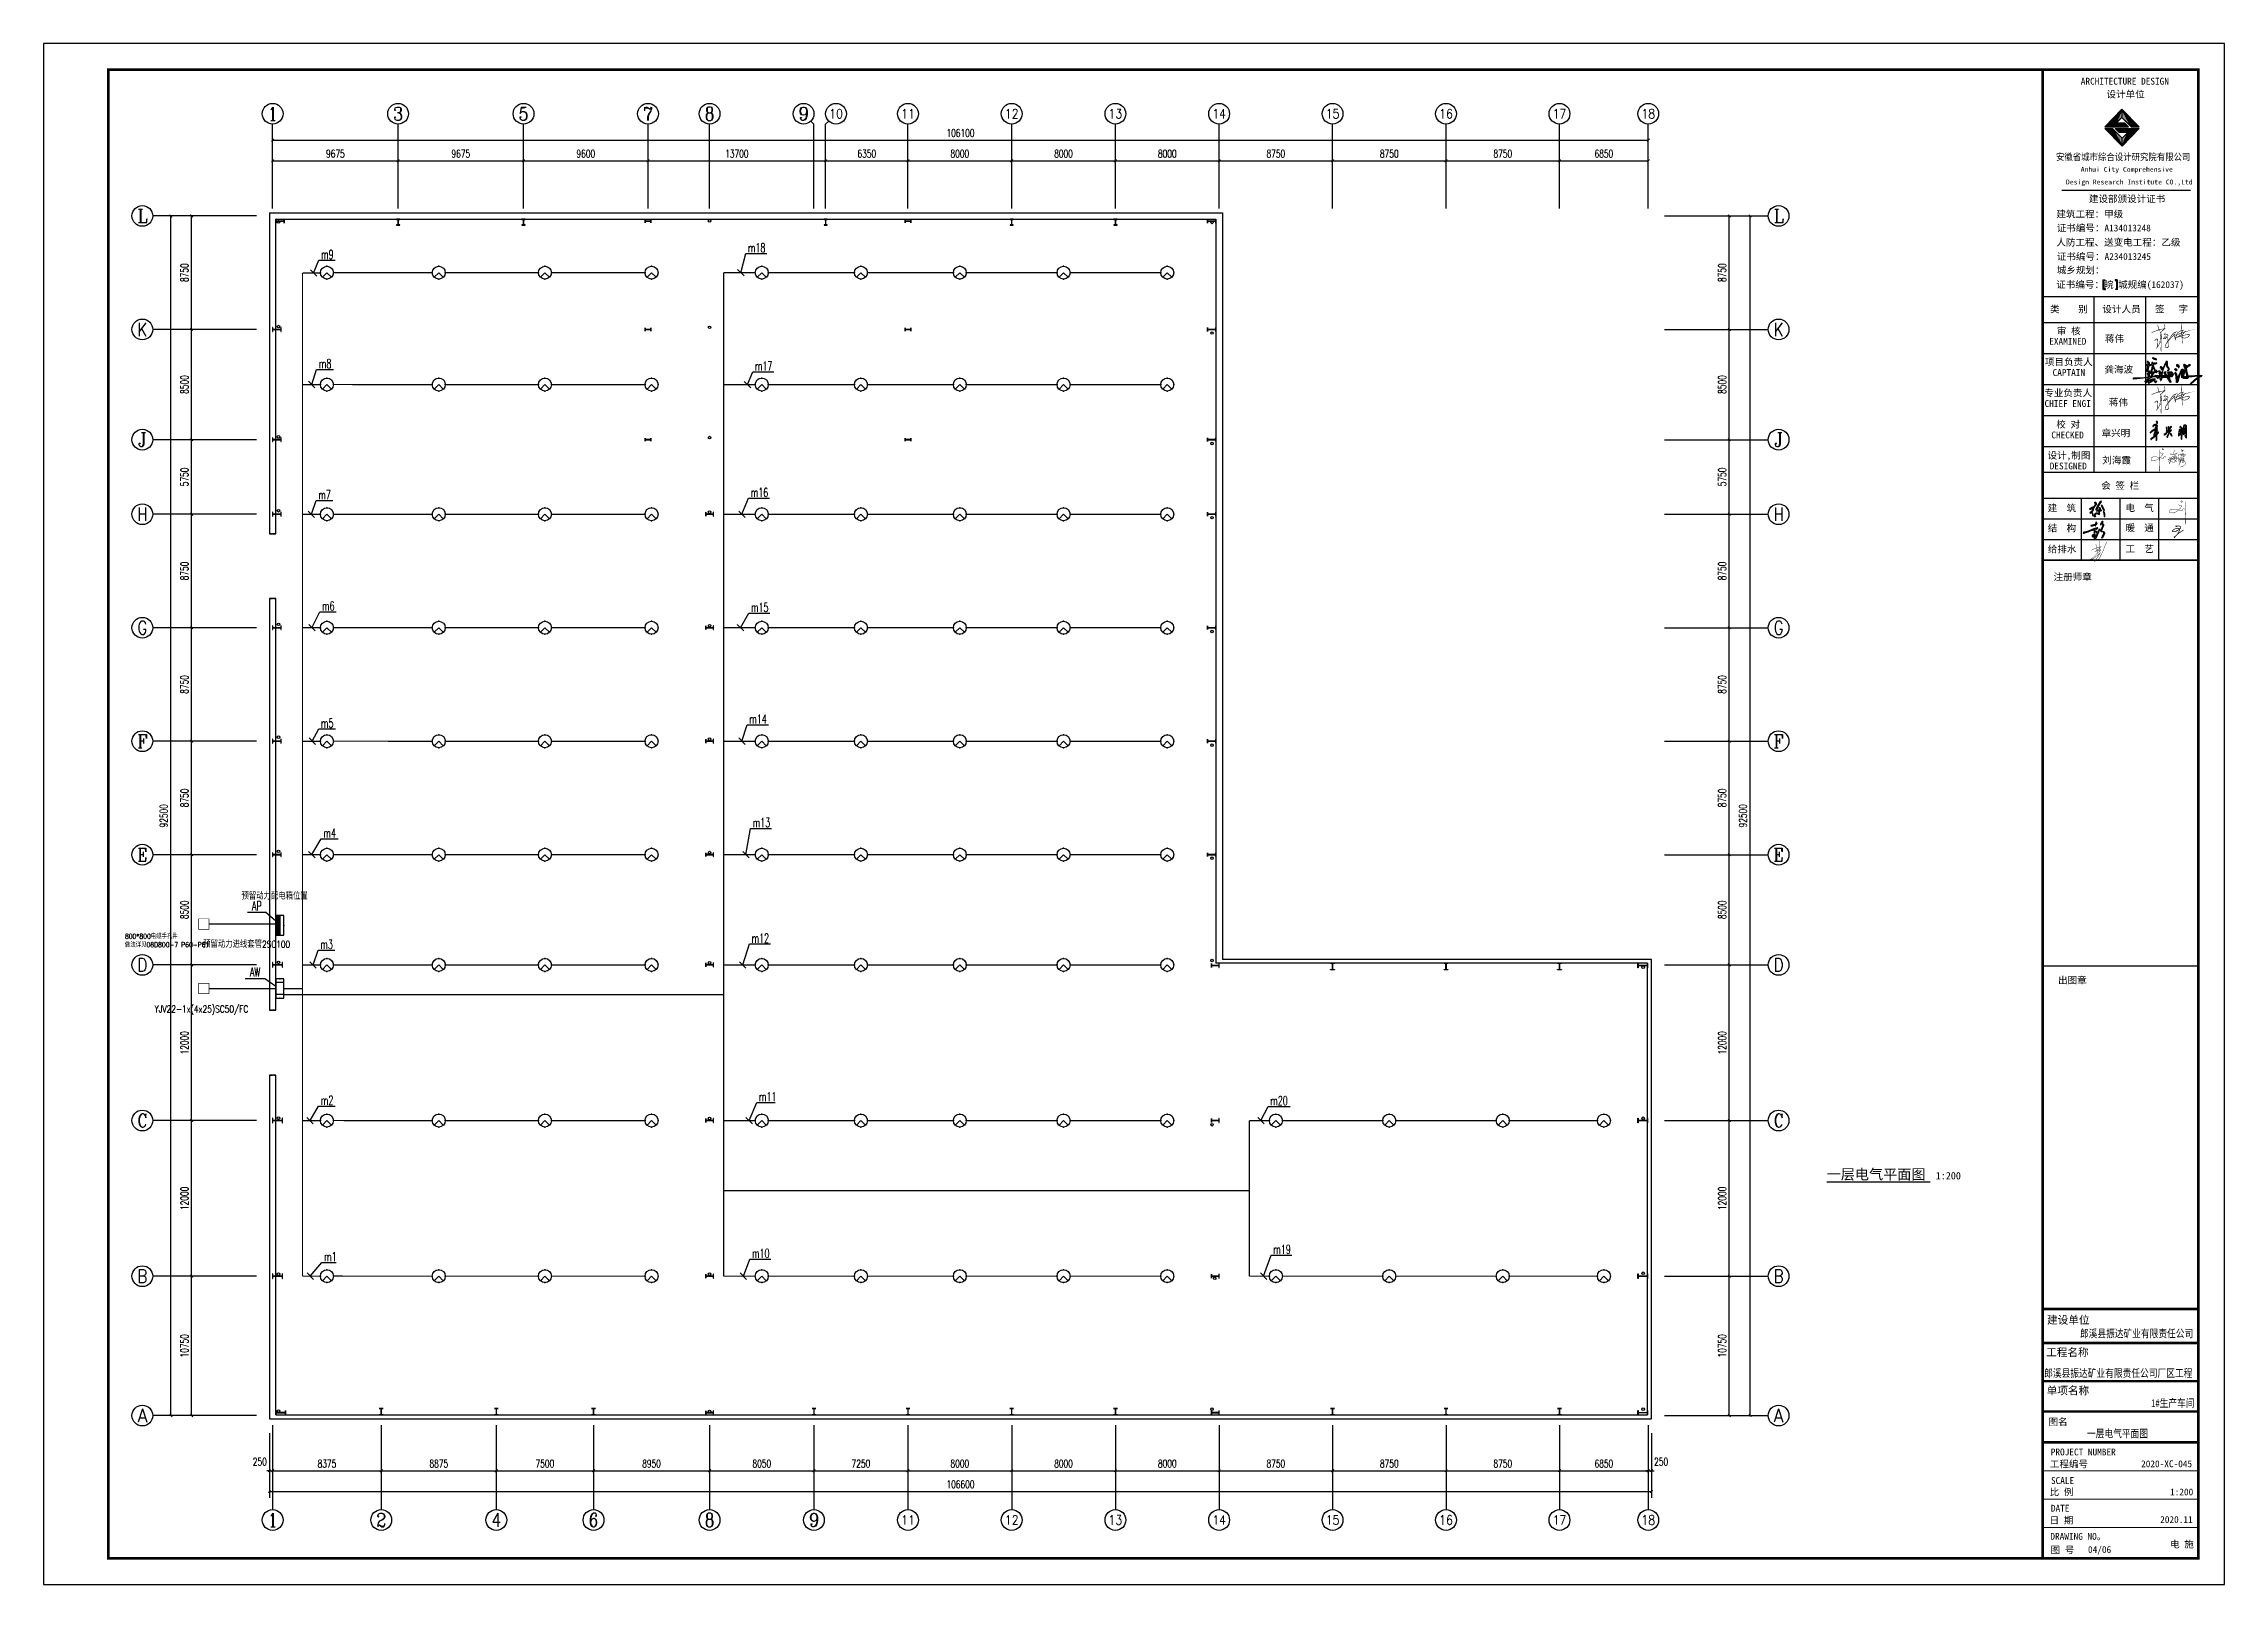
# Model space of a CAD drawing. Extents: x 69728788 to 150676229, y 20327566 to 43663798.
# Drawn here: x 75430225 to 75598425, y 20565166 to 20683966 of the extents above; entities that cross this region are included whole.
import ezdxf
from ezdxf.enums import TextEntityAlignment as Align

# ---------------------------------------------------------------- set-up
doc = ezdxf.new("R2010")
doc.units = 0
doc.header["$LTSCALE"] = 1000
doc.header["$MEASUREMENT"] = 0
doc.linetypes.add('DASH', pattern=[0.35, 0.25, -0.1])
doc.layers.get('0').update_dxf_attribs({"linetype": 'CONTINUOUS'})
doc.layers.get('DEFPOINTS').update_dxf_attribs({"linetype": 'CONTINUOUS'})
for name, color, linetype in [('AXIS', 3, 'CONTINUOUS'), ('AXIS_TEXT', 7, 'CONTINUOUS'), ('DIM-照明', 3, 'CONTINUOUS'), ('DIM-箱柜', 3, 'CONTINUOUS'), ('EQUIP-照明', 3, 'CONTINUOUS'), ('EQUIP-箱柜', 3, 'CONTINUOUS'), ('PUB_TITLE', 4, 'CONTINUOUS'), ('TEXT', 7, 'CONTINUOUS'), ('WALL', 6, 'CONTINUOUS'), ('WINDOW', 4, 'CONTINUOUS'), ('WIRE-照明', 1, 'CONTINUOUS'), ('中文', 2, 'CONTINUOUS'), ('图框', 253, 'CONTINUOUS'), ('签名', 7, 'CONTINUOUS'), ('线线', 150, 'CONTINUOUS'), ('钢柱', 3, 'CONTINUOUS'), ('雨水管', 4, 'CONTINUOUS')]:
    doc.layers.add(name, color=color, linetype=linetype)
doc.styles.add('-宋体', font='SimSun.ttf')
doc.styles.add('-黑体', font='simhei.ttf')
doc.styles.add('_TCH_AXIS', font='COMPLEX', dxfattribs={"bigfont": 'GBCBIG'})
doc.styles.add('_TCH_DIM_T3', font='SIMPLEX', dxfattribs={"width": 0.705882, "bigfont": 'GBCBIG'})
doc.styles.add('_TEL_DIM', font='SIMPLEX', dxfattribs={"width": 0.8, "height": 3.5, "bigfont": 'HZTXT'})
doc.styles.add('COMPLEX', font='COMPLEX')
doc.styles.add('STYLE-黑体', font='simhei.ttf')
doc.styles.add('宋体', font='SimSun.ttf', dxfattribs={"width": 0.8})
doc.styles.add('黑体', font='simhei.ttf', dxfattribs={"width": 0.6, "height": 4.3})
doc.dimstyles.new('_TCH_ARCH&&200', dxfattribs={"dimtxt": 595, "dimasz": 200, "dimexe": 500, "dimexo": 600, "dimgap": 252.5, "dimtad": 1, "dimdec": 0, "dimzin": 0, "dimdsep": 46, "dimtxsty": '_TCH_DIM_T3', "dimblk": 'ARCHTICK', "dimcen": 0.09, "dimclrt": 7, "dimazin": 2, "dimtfac": 1, "dimtdec": 0, "dimtix": 1, "dimtmove": 2, "dimatfit": 3, "dimfxl": 1, "dimtolj": 1, "dimtzin": 0, "dimarcsym": 0})

msp = doc.modelspace()

# ---------------------------------------------------------------- texts
at = {"layer": 'AXIS', "color": 7, "style": '-宋体'}
for s, height, p in [('一层电气平面图', 797.47, (75567754.8, 20596390.2)), ('1:200', 569.62, (75576164.6, 20596390.2))]:
    msp.add_text(s, height=height, dxfattribs=at).set_placement(p)
at = {"layer": 'DIM-照明', "color": 7, "style": '_TEL_DIM', "width": 0.64}
for s, p in [('m18', (75484548.4, 20667875.3)), ('m9', (75451630.5, 20667358.1)), ('m8', (75451457.8, 20658939.9)), ('m17', (75485092.3, 20658758.7)), ('m7', (75451417.5, 20648831.5)), ('m16', (75484770.8, 20649009.3)), ('m6', (75451703.6, 20640256)), ('m15', (75484787.8, 20640146.4)), ('m5', (75451619.7, 20631221.7)), ('m14', (75484656.2, 20631544.8)), ('m4', (75451814.3, 20622747.1)), ('m13', (75484922.7, 20623558.6)), ('m3', (75451573.7, 20614170.7)), ('m12', (75484833.9, 20614644.6)), ('m2', (75451610.4, 20602143.6)), ('m11', (75485397.6, 20602426.4)), ('m20', (75524836.9, 20602118.7)), ('m19', (75525071.7, 20590649.8)), ('m1', (75451868, 20590091.5)), ('m10', (75484869.3, 20590337))]:
    msp.add_text(s, height=700, dxfattribs=at).set_placement(p)
at = {"layer": 'DIM-箱柜', "color": 7, "style": '_TEL_DIM'}
for s, height, width, p in [('预留动力配电箱位置', 525, 0.8, (75445487.3, 20617975.8)), ('AP', 700, 0.64, (75446294.5, 20617135.4)), ('预留动力进线套管2SC100', 525, 0.8, (75442531.8, 20614259.9)), ('AW', 700, 0.64, (75446126.6, 20612031.7)), ('YJV22-1x(4x25)SC50/FC', 525, 0.8, (75438774.6, 20609266.8))]:
    msp.add_text(s, height=height, dxfattribs=dict(at, width=width)).set_placement(p)
at = {"layer": 'TEXT', "style": '-黑体', "width": 0.8}
for s, p in [('郎溪县振达矿业有限责任公司', (75587283, 20584208.1)), ('郎溪县振达矿业有限责任公司厂区工程', (75584526.4, 20581153.2)), ('1#生产车间', (75592779.1, 20578841.8)), ('一层电气平面图', (75587828.5, 20576495.6))]:
    msp.add_text(s, height=600.3, dxfattribs=at).set_placement(p)
at = {"layer": '中文', "style": '_TEL_DIM', "width": 0.8}
for s, p in [('做法详见08D800-7 P60-P61', (75436500.4, 20614296.5)), ('800*800电缆手孔井', (75436500.4, 20614947))]:
    msp.add_text(s, height=384, dxfattribs=at).set_placement(p)
at = {"layer": '图框', "color": 4}
for s, height, style, p in [('ARCHITECTURE DESIGN', 525.888, '黑体', (75587350.1, 20680806.7)), ('设计单位', 525.89, '黑体', (75589332.7, 20679799.4)), (' Design Research Institute CO.,Ltd', 378.48, '黑体', (75585910, 20673109.1)), ('Anhui City Comprehensive ', 378.48, '黑体', (75587344.7, 20674083.1)), ('建设部颁设计证书', 525.89, '黑体', (75587975, 20671736.8)), (' 建筑工程：甲级', 525.89, '黑体', (75585112.5, 20670558.4)), ('人防工程、送变电工程：乙级', 525.888, '黑体', (75585465.3, 20668379.3)), ('证书编号：A134013248', 525.888, '黑体', (75585492.9, 20669486.7)), ('城乡规划：', 525.89, '黑体', (75585498.6, 20666240.4)), ('证书编号：A234013245', 525.888, '黑体', (75585502.5, 20667291)), ('证书编号：皖 城规编(162037)', 525.888, '黑体', (75585456.5, 20665120.1)), ('龚海波', 525.89, 'STYLE-黑体', (75589173.4, 20658583.7)), ('注册师章', 525.89, '黑体', (75585250.3, 20642583.7)), ('出图章', 525.89, '黑体', (75585596.9, 20611479.3)), ('建设单位', 600, '黑体', (75584749.9, 20585259)), ('工程名称', 600, '黑体', (75584683.4, 20582755.9)), ('单项名称', 600, '黑体', (75584723.4, 20579808.6)), ('图名', 525.89, '黑体', (75584861.9, 20577444.4)), ('工程编号', 525.89, '黑体', (75584964.8, 20574181.8)), ('2020-XC-045', 525.888, '宋体', (75592001.5, 20574199.9)), ('比 例', 525.89, '黑体', (75584947.1, 20572024.8)), ('SCALE', 525.89, '黑体', (75585048.6, 20572910.7)), ('1:200', 525.89, '宋体', (75594234.5, 20572026.9)), ('DATE', 525.89, '黑体', (75585045.9, 20570773.5)), ('日 期', 525.89, '黑体', (75584947.1, 20569847.5)), ('2020.11', 525.89, '宋体', (75593473.3, 20569903.9)), ('DRAWING NO。', 525.888, '黑体', (75585004.4, 20568604.1)), ('图 号', 525.89, '黑体', (75585021.8, 20567554))]:
    msp.add_text(s, height=height, dxfattribs=dict(at, style=style)).set_placement(p)
at = {"layer": '图框', "color": 4, "style": '黑体', "width": 0.88}
msp.add_text('安徽省城市综合设计研究院有限公司', height=525.888, dxfattribs=at).set_placement((75585436.4, 20674967))
at = {"layer": '图框', "color": 0}
for s, height, style, p in [('类    别 ', 525.89, 'STYLE-黑体', (75584981.1, 20663232.9)), ('设计人员', 525.89, 'STYLE-黑体', (75589018.2, 20663232.9)), ('签   字', 525.89, 'STYLE-黑体', (75593076.4, 20663232.9)), ('审 核', 525.89, 'STYLE-黑体', (75585506.6, 20661543.4)), ('EXAMINED ', 525.89, 'STYLE-黑体', (75584915.3, 20660753.6)), ('项目负责人', 525.89, 'STYLE-黑体', (75584581.3, 20659160.9)), ('CAPTAIN', 525.89, 'STYLE-黑体', (75585176.3, 20658344.2)), ('专业负责人', 525.89, 'STYLE-黑体', (75584536.6, 20656770.5)), ('CHIEF ENGI', 525.89, 'STYLE-黑体', (75584552.1, 20655953.8)), ('CHECKED  ', 525.89, 'STYLE-黑体', (75585078.2, 20653528.5)), ('校 对', 525.89, 'STYLE-黑体', (75585461.9, 20654345.2)), ('设计,制图', 525.89, 'STYLE-黑体', (75584781.4, 20651954.8)), ('DESIGNED ', 525.89, 'STYLE-黑体', (75584953.4, 20651138.1)), ('会 签 栏', 525.89, 'STYLE-黑体', (75588924.3, 20649627.5)), ('建  筑', 525.89, 'STYLE-黑体', (75584802.6, 20647889.6)), ('电  气', 525.89, 'STYLE-黑体', (75590796.9, 20647906.9)), ('结  构', 525.89, 'STYLE-黑体', (75584802.6, 20646350.7)), ('暖  通', 525.89, 'STYLE-黑体', (75590796.9, 20646368)), ('给排水', 525.89, 'STYLE-黑体', (75584802.6, 20644725.1)), ('工  艺', 525.89, 'STYLE-黑体', (75590796.9, 20644742.4)), ('PROJECT NUMBER', 525.888, '黑体', (75585035.8, 20575111.4))]:
    msp.add_text(s, height=height, dxfattribs=dict(at, style=style)).set_placement(p)
at = {"layer": '图框', "color": 1, "style": 'STYLE-黑体'}
for s, p in [('蒋伟', (75589212.8, 20660951.4)), ('蒋伟', (75589517, 20656045.8)), ('章兴明', (75588951.9, 20653677.8)), ('刘海霞', (75589011.7, 20651578))]:
    msp.add_text(s, height=525.89, dxfattribs=at).set_placement(p)
at = {"layer": '图框', "color": 3, "style": '宋体'}
for s, p in [('04/06', (75587906.2, 20567590.7)), ('电 施', (75594243.5, 20567999))]:
    msp.add_text(s, height=525.89, dxfattribs=at).set_placement(p)

# ---------------------------------------------------------------- blocks, each defined once
blk = doc.blocks.new('hui')
h = blk.add_hatch(color=256)
h.paths.add_polyline_path([(74395639, 22003696), (74395663, 22003679), (74395667, 22003630), (74395675, 22003538), (74395687, 22003513), (74395703, 22003522), (74395703, 22003553), (74395696, 22003618), (74395688, 22003678), (74395662, 22003699)])
h.paths.add_polyline_path([(74395556, 22003939), (74395591, 22003901), (74395638, 22003785), (74395686, 22003751), (74395675, 22003783), (74395650, 22003831), (74395625, 22003897), (74395602, 22003937), (74395573, 22003948)])
h.paths.add_polyline_path([(74395481, 22003829), (74395498, 22003834), (74395508, 22003812), (74395496, 22003801), (74395481, 22003804), (74395470, 22003788), (74395467, 22003777), (74395453, 22003764), (74395397, 22003741), (74395385, 22003735), (74395395, 22003724), (74395454, 22003735), (74395468, 22003732), (74395468, 22003710), (74395471, 22003632), (74395470, 22003616), (74395452, 22003634), (74395414, 22003649), (74395372, 22003644), (74395333, 22003630), (74395301, 22003600), (74395279, 22003568), (74395280, 22003545), (74395289, 22003520), (74395302, 22003520), (74395342, 22003514), (74395353, 22003535), (74395328, 22003535), (74395308, 22003543), (74395317, 22003574), (74395341, 22003607), (74395370, 22003626), (74395394, 22003629), (74395418, 22003630), (74395450, 22003612), (74395478, 22003596), (74395504, 22003607), (74395502, 22003629), (74395499, 22003699), (74395501, 22003735), (74395520, 22003744), (74395550, 22003738), (74395589, 22003750), (74395562, 22003760), (74395509, 22003762), (74395531, 22003787), (74395540, 22003818), (74395527, 22003851), (74395492, 22003859), (74395470, 22003849)])
h.paths.add_polyline_path([(74395563, 22004107), (74395522, 22004092), (74395462, 22003999), (74395380, 22003855), (74395359, 22003800), (74395361, 22003774), (74395398, 22003789), (74395416, 22003797), (74395406, 22003819), (74395405, 22003832), (74395516, 22004022), (74395555, 22004073), (74395569, 22004090)])
h.paths.add_polyline_path([(74395290, 22004049), (74395332, 22004041), (74395351, 22004021), (74395338, 22003992), (74395289, 22003924), (74395266, 22003894), (74395216, 22003866), (74395145, 22003832), (74395105, 22003816), (74395115, 22003796), (74395144, 22003796), (74395198, 22003823), (74395234, 22003823), (74395245, 22003810), (74395216, 22003757), (74395173, 22003698), (74395119, 22003663), (74395131, 22003645), (74395186, 22003664), (74395213, 22003652), (74395226, 22003593), (74395232, 22003560), (74395248, 22003564), (74395242, 22003584), (74395237, 22003640), (74395219, 22003670), (74395205, 22003683), (74395250, 22003752), (74395263, 22003791), (74395260, 22003828), (74395250, 22003841), (74395288, 22003870), (74395347, 22003943), (74395378, 22003987), (74395378, 22004020), (74395358, 22004059), (74395339, 22004063), (74395311, 22004060)])
h = blk.add_hatch(color=256)
h.paths.add_polyline_path([(74395012, 22002915), (74395058, 22002932), (74395139, 22002961), (74395181, 22002980), (74395231, 22002993), (74395260, 22003008), (74395294, 22003020), (74395316, 22003028), (74395354, 22003041), (74395372, 22003048), (74395382, 22003050), (74395384, 22003039), (74395379, 22003028), (74395388, 22003026), (74395394, 22003028), (74395410, 22003039), (74395419, 22003051), (74395428, 22003068), (74395420, 22003083), (74395401, 22003080), (74395359, 22003065), (74395281, 22003039), (74395185, 22003003), (74395125, 22002980), (74395037, 22002947), (74394986, 22002929), (74394979, 22002930), (74394954, 22002917), (74394937, 22002913), (74394933, 22002909), (74394913, 22002910), (74394911, 22002919), (74394907, 22002925), (74394897, 22002921), (74394891, 22002916), (74394874, 22002902), (74394871, 22002894), (74394874, 22002883), (74394883, 22002877), (74394906, 22002877), (74394969, 22002898)])
h.paths.add_polyline_path([(74395356, 22003211), (74395365, 22003215), (74395376, 22003218), (74395385, 22003224), (74395391, 22003228), (74395394, 22003234), (74395398, 22003240), (74395400, 22003252), (74395392, 22003262), (74395385, 22003259), (74395378, 22003251), (74395371, 22003246), (74395367, 22003254), (74395370, 22003259), (74395374, 22003267), (74395379, 22003276), (74395382, 22003284), (74395382, 22003291), (74395379, 22003296), (74395368, 22003298), (74395360, 22003297), (74395357, 22003293), (74395355, 22003285), (74395352, 22003278), (74395351, 22003267), (74395349, 22003259), (74395345, 22003245), (74395344, 22003235), (74395338, 22003227), (74395330, 22003224), (74395317, 22003215), (74395288, 22003203), (74395262, 22003194), (74395247, 22003187), (74395231, 22003180), (74395205, 22003174), (74395175, 22003172), (74395164, 22003168), (74395165, 22003156), (74395184, 22003154), (74395220, 22003159), (74395250, 22003169), (74395279, 22003178), (74395297, 22003188), (74395315, 22003195), (74395324, 22003199), (74395328, 22003195), (74395327, 22003185), (74395329, 22003174), (74395334, 22003165), (74395340, 22003164), (74395348, 22003168), (74395351, 22003175), (74395351, 22003189), (74395351, 22003202)])
h.paths.add_polyline_path([(74395305, 22002934), (74395305, 22002947), (74395304, 22002965), (74395312, 22002976), (74395325, 22002989), (74395323, 22002998), (74395307, 22003001), (74395296, 22002991), (74395289, 22002972), (74395284, 22002956), (74395285, 22002931), (74395284, 22002917), (74395282, 22002907), (74395289, 22002902), (74395299, 22002902), (74395310, 22002911), (74395319, 22002921), (74395335, 22002924), (74395356, 22002925), (74395364, 22002923), (74395373, 22002918), (74395377, 22002906), (74395374, 22002893), (74395377, 22002881), (74395384, 22002880), (74395392, 22002885), (74395395, 22002906), (74395390, 22002930), (74395376, 22002939), (74395350, 22002938), (74395319, 22002937)], flags=17)
h.paths.add_polyline_path([(74395295, 22002826), (74395305, 22002829), (74395328, 22002831), (74395328, 22002843), (74395318, 22002846), (74395300, 22002846), (74395292, 22002843), (74395279, 22002837), (74395268, 22002833), (74395264, 22002824), (74395268, 22002811), (74395274, 22002804), (74395284, 22002805), (74395286, 22002813)], flags=17)
h.paths.add_polyline_path([(74395250, 22002762), (74395256, 22002779), (74395256, 22002802), (74395253, 22002818), (74395241, 22002822), (74395234, 22002814), (74395231, 22002796), (74395226, 22002774), (74395226, 22002752), (74395234, 22002731), (74395239, 22002724), (74395256, 22002726), (74395269, 22002731), (74395279, 22002745), (74395289, 22002752), (74395296, 22002758), (74395305, 22002765), (74395316, 22002755), (74395314, 22002732), (74395308, 22002716), (74395306, 22002689), (74395301, 22002663), (74395296, 22002647), (74395301, 22002634), (74395315, 22002633), (74395329, 22002645), (74395353, 22002674), (74395378, 22002731), (74395411, 22002803), (74395457, 22002909), (74395486, 22002992), (74395491, 22003038), (74395469, 22002973), (74395432, 22002897), (74395407, 22002847), (74395373, 22002766), (74395356, 22002737), (74395334, 22002691), (74395321, 22002670), (74395322, 22002689), (74395327, 22002719), (74395333, 22002740), (74395331, 22002756), (74395323, 22002774), (74395312, 22002781), (74395300, 22002779), (74395283, 22002767), (74395274, 22002755), (74395263, 22002741), (74395251, 22002744)])
blk.add_hatch(color=256).paths.add_polyline_path([(74395578, 22002959), (74395570, 22002975), (74395575, 22002994), (74395585, 22003020), (74395598, 22003054), (74395616, 22003080), (74395642, 22003142), (74395647, 22003165), (74395647, 22003186), (74395646, 22003207), (74395638, 22003229), (74395619, 22003245), (74395616, 22003256), (74395613, 22003279), (74395612, 22003294), (74395614, 22003308), (74395619, 22003333), (74395611, 22003335), (74395599, 22003333), (74395584, 22003303), (74395570, 22003287), (74395558, 22003264), (74395550, 22003230), (74395542, 22003206), (74395542, 22003194), (74395549, 22003187), (74395550, 22003197), (74395561, 22003224), (74395568, 22003241), (74395578, 22003261), (74395584, 22003264), (74395590, 22003258), (74395604, 22003235), (74395613, 22003222), (74395627, 22003210), (74395631, 22003185), (74395624, 22003169), (74395619, 22003122), (74395588, 22003070), (74395569, 22003032), (74395547, 22002991), (74395550, 22002954), (74395556, 22002946), (74395567, 22002932), (74395615, 22002923), (74395644, 22002922), (74395657, 22002912), (74395663, 22002895), (74395661, 22002856), (74395653, 22002833), (74395645, 22002817), (74395633, 22002801), (74395612, 22002759), (74395607, 22002727), (74395583, 22002709), (74395586, 22002694), (74395593, 22002684), (74395601, 22002684), (74395609, 22002698), (74395627, 22002736), (74395643, 22002763), (74395666, 22002798), (74395680, 22002821), (74395687, 22002858), (74395687, 22002893), (74395669, 22002924), (74395655, 22002933), (74395625, 22002941), (74395610, 22002942), (74395589, 22002953)])
for points in [[(74395290, 22004049), (74395332, 22004041), (74395351, 22004021), (74395338, 22003992), (74395289, 22003924), (74395266, 22003894), (74395216, 22003866), (74395145, 22003832), (74395105, 22003816), (74395115, 22003796), (74395144, 22003796), (74395198, 22003823), (74395234, 22003823), (74395245, 22003810), (74395216, 22003757), (74395173, 22003698), (74395119, 22003663), (74395131, 22003645), (74395186, 22003664), (74395213, 22003652), (74395226, 22003593), (74395232, 22003560), (74395248, 22003564), (74395242, 22003584), (74395237, 22003640), (74395219, 22003670), (74395205, 22003683), (74395250, 22003752), (74395263, 22003791), (74395260, 22003828), (74395250, 22003841), (74395288, 22003870), (74395347, 22003943), (74395378, 22003987), (74395378, 22004020), (74395358, 22004059), (74395339, 22004063), (74395311, 22004060), (74395290, 22004049)], [(74395563, 22004107), (74395522, 22004092), (74395462, 22003999), (74395380, 22003855), (74395359, 22003800), (74395361, 22003774), (74395398, 22003789), (74395416, 22003797), (74395406, 22003819), (74395405, 22003832), (74395516, 22004022), (74395555, 22004073), (74395569, 22004090), (74395563, 22004107)], [(74395556, 22003939), (74395591, 22003901), (74395638, 22003785), (74395686, 22003751), (74395675, 22003783), (74395650, 22003831), (74395625, 22003897), (74395602, 22003937), (74395573, 22003948), (74395556, 22003939)], [(74395481, 22003829), (74395498, 22003834), (74395498, 22003834), (74395508, 22003812), (74395496, 22003801), (74395481, 22003804), (74395470, 22003788), (74395467, 22003777), (74395453, 22003764), (74395397, 22003741), (74395385, 22003735), (74395395, 22003724), (74395395, 22003724), (74395454, 22003735), (74395468, 22003732), (74395468, 22003710), (74395471, 22003632), (74395470, 22003616), (74395452, 22003634), (74395414, 22003649), (74395372, 22003644), (74395333, 22003630), (74395301, 22003600), (74395279, 22003568), (74395280, 22003545), (74395289, 22003520), (74395302, 22003520), (74395342, 22003514), (74395353, 22003535), (74395328, 22003535), (74395308, 22003543), (74395317, 22003574), (74395341, 22003607), (74395370, 22003626), (74395394, 22003629), (74395418, 22003630), (74395450, 22003612), (74395478, 22003596), (74395504, 22003607), (74395502, 22003629), (74395499, 22003699), (74395501, 22003735), (74395520, 22003744), (74395550, 22003738), (74395589, 22003750), (74395562, 22003760), (74395509, 22003762), (74395531, 22003787), (74395540, 22003818), (74395527, 22003851), (74395492, 22003859), (74395470, 22003849), (74395481, 22003829)], [(74395639, 22003696), (74395663, 22003679), (74395667, 22003630), (74395675, 22003538), (74395687, 22003513), (74395703, 22003522), (74395703, 22003553), (74395696, 22003618), (74395688, 22003678), (74395662, 22003699), (74395639, 22003696)], [(74395295, 22002826), (74395286, 22002813), (74395284, 22002805), (74395274, 22002804), (74395268, 22002811), (74395264, 22002824), (74395268, 22002833), (74395279, 22002837), (74395292, 22002843), (74395300, 22002846), (74395318, 22002846), (74395328, 22002843), (74395328, 22002831), (74395305, 22002829), (74395295, 22002826), (74395295, 22002826)]]:
    blk.add_lwpolyline(points)
for points, const_width in [([(74398542, 22003974), (74398618, 22003927), (74398667, 22003935), (74398676, 22003927), (74398633, 22003865), (74398581, 22003802), (74398532, 22003759), (74398440, 22003697), (74398345, 22003654), (74398209, 22003666), (74398203, 22003758), (74398264, 22003797), (74398395, 22003803), (74398518, 22003785), (74398623, 22003750), (74398679, 22003736), (74398699, 22003792), (74398709, 22003806), (74398751, 22003820), (74398778, 22003781)], 14), ([(74398644, 22004139), (74398678, 22004107), (74398693, 22004078), (74398669, 22004068), (74398643, 22004073), (74398637, 22004104), (74398649, 22004127)], 14), ([(74398822, 22004085), (74398829, 22004018), (74398823, 22003881), (74398821, 22003784), (74398818, 22003552), (74398815, 22003492), (74398816, 22003407), (74398823, 22003303), (74398823, 22003243), (74398819, 22003260), (74398818, 22003379), (74398825, 22003448)], 14), ([(74398496, 22003117), (74398436, 22003143), (74398437, 22003156), (74398468, 22003156), (74398570, 22003151), (74398618, 22003128), (74398632, 22003090), (74398603, 22003050), (74398536, 22002999), (74398450, 22002952), (74398388, 22002929), (74398329, 22002931), (74398300, 22002948), (74398313, 22002978), (74398370, 22003024), (74398445, 22003052), (74398529, 22003061), (74398577, 22003047), (74398591, 22003019), (74398580, 22002987), (74398549, 22002923), (74398510, 22002851), (74398446, 22002783), (74398401, 22002724), (74398380, 22002705), (74398373, 22002728), (74398446, 22002777), (74398526, 22002859), (74398692, 22002971), (74398739, 22003000)], 26), ([(74395177, 22002211), (74395252, 22002256), (74395400, 22002316), (74395549, 22002354), (74395521, 22002307), (74395331, 22002170), (74395400, 22002193), (74395523, 22002242), (74395540, 22002216), (74395409, 22002099), (74395238, 22001926), (74395115, 22001846), (74395252, 22001886), (74395427, 22002030), (74395514, 22002106), (74395426, 22001957), (74395306, 22001784), (74395482, 22001891), (74395613, 22002140), (74395703, 22002377), (74395777, 22002547)], 14), ([(74395356, 22002457), (74395414, 22002170), (74395431, 22002116), (74395443, 22002098)], 14), ([(74395495, 22002590), (74395498, 22002403), (74395494, 22002251), (74395492, 22002177), (74395482, 22002133)], 14)]:
    blk.add_lwpolyline(points, dxfattribs=dict(const_width=const_width))
for points in [[(74395231, 22003180), (74395205, 22003174), (74395175, 22003172), (74395164, 22003168), (74395165, 22003156), (74395184, 22003154), (74395220, 22003159), (74395250, 22003169), (74395279, 22003178), (74395297, 22003188), (74395315, 22003195), (74395324, 22003199), (74395324, 22003199), (74395328, 22003195), (74395327, 22003185), (74395329, 22003174), (74395334, 22003165), (74395340, 22003164), (74395348, 22003168), (74395351, 22003175), (74395351, 22003189), (74395351, 22003202), (74395356, 22003211), (74395365, 22003215), (74395376, 22003218), (74395385, 22003224), (74395391, 22003228), (74395394, 22003234), (74395398, 22003240), (74395400, 22003252), (74395392, 22003262), (74395385, 22003259), (74395378, 22003251), (74395371, 22003246), (74395371, 22003246), (74395371, 22003246), (74395367, 22003254), (74395370, 22003259), (74395374, 22003267), (74395379, 22003276), (74395382, 22003284), (74395382, 22003291), (74395379, 22003296), (74395368, 22003298), (74395360, 22003297), (74395357, 22003293), (74395355, 22003285), (74395352, 22003278), (74395351, 22003267), (74395349, 22003259), (74395345, 22003245), (74395344, 22003235), (74395338, 22003227), (74395330, 22003224), (74395317, 22003215), (74395288, 22003203), (74395262, 22003194), (74395247, 22003187), (74395231, 22003180)], [(74395578, 22003261), (74395568, 22003241), (74395561, 22003224), (74395550, 22003197), (74395549, 22003187), (74395542, 22003194), (74395542, 22003206), (74395550, 22003230), (74395558, 22003264), (74395570, 22003287), (74395584, 22003303), (74395599, 22003333), (74395611, 22003335), (74395619, 22003333), (74395614, 22003308), (74395612, 22003294), (74395613, 22003279), (74395616, 22003256), (74395619, 22003245), (74395638, 22003229), (74395646, 22003207), (74395647, 22003186), (74395647, 22003165), (74395642, 22003142), (74395616, 22003080), (74395598, 22003054), (74395585, 22003020), (74395575, 22002994), (74395570, 22002975), (74395578, 22002959), (74395589, 22002953), (74395610, 22002942), (74395625, 22002941), (74395655, 22002933), (74395669, 22002924), (74395687, 22002893), (74395687, 22002858), (74395680, 22002821), (74395666, 22002798), (74395643, 22002763), (74395627, 22002736), (74395609, 22002698), (74395601, 22002684), (74395593, 22002684), (74395586, 22002694), (74395583, 22002709), (74395607, 22002727), (74395612, 22002759), (74395633, 22002801), (74395645, 22002817), (74395653, 22002833), (74395661, 22002856), (74395663, 22002895), (74395657, 22002912), (74395644, 22002922), (74395615, 22002923), (74395567, 22002932), (74395556, 22002946), (74395550, 22002954), (74395547, 22002991), (74395569, 22003032), (74395588, 22003070), (74395619, 22003122), (74395624, 22003169), (74395631, 22003185), (74395627, 22003210), (74395613, 22003222), (74395604, 22003235), (74395590, 22003258), (74395584, 22003264), (74395578, 22003261)], [(74394979, 22002930), (74394954, 22002917), (74394937, 22002913), (74394933, 22002909), (74394913, 22002910), (74394911, 22002919), (74394907, 22002925), (74394897, 22002921), (74394891, 22002916), (74394874, 22002902), (74394871, 22002894), (74394874, 22002883), (74394883, 22002877), (74394906, 22002877), (74394969, 22002898), (74395012, 22002915), (74395058, 22002932), (74395139, 22002961), (74395181, 22002980), (74395231, 22002993), (74395260, 22003008), (74395294, 22003020), (74395316, 22003028), (74395354, 22003041), (74395372, 22003048), (74395382, 22003050), (74395384, 22003039), (74395379, 22003028), (74395388, 22003026), (74395394, 22003028), (74395410, 22003039), (74395419, 22003051), (74395428, 22003068), (74395420, 22003083), (74395401, 22003080), (74395359, 22003065), (74395281, 22003039), (74395185, 22003003), (74395125, 22002980), (74395037, 22002947), (74394986, 22002929), (74394979, 22002930)], [(74395226, 22002752), (74395226, 22002774), (74395231, 22002796), (74395234, 22002814), (74395241, 22002822), (74395253, 22002818), (74395256, 22002802), (74395256, 22002779), (74395250, 22002762), (74395251, 22002744), (74395263, 22002741), (74395274, 22002755), (74395283, 22002767), (74395300, 22002779), (74395312, 22002781), (74395323, 22002774), (74395331, 22002756), (74395333, 22002740), (74395327, 22002719), (74395322, 22002689), (74395321, 22002670), (74395334, 22002691), (74395356, 22002737), (74395373, 22002766), (74395407, 22002847), (74395432, 22002897), (74395469, 22002973), (74395491, 22003038), (74395486, 22002992), (74395457, 22002909), (74395411, 22002803), (74395378, 22002731), (74395353, 22002674), (74395329, 22002645), (74395315, 22002633), (74395301, 22002634), (74395296, 22002647), (74395301, 22002663), (74395306, 22002689), (74395308, 22002716), (74395314, 22002732), (74395314, 22002732), (74395316, 22002755), (74395305, 22002765), (74395296, 22002758), (74395289, 22002752), (74395279, 22002745), (74395269, 22002731), (74395256, 22002726), (74395239, 22002724), (74395234, 22002731), (74395226, 22002752)], [(74395305, 22002947), (74395304, 22002965), (74395312, 22002976), (74395325, 22002989), (74395323, 22002998), (74395307, 22003001), (74395296, 22002991), (74395289, 22002972), (74395284, 22002956), (74395285, 22002931), (74395284, 22002917), (74395282, 22002907), (74395289, 22002902), (74395299, 22002902), (74395310, 22002911), (74395319, 22002921), (74395335, 22002924), (74395356, 22002925), (74395364, 22002923), (74395373, 22002918), (74395377, 22002906), (74395374, 22002893), (74395377, 22002881), (74395384, 22002880), (74395392, 22002885), (74395395, 22002906), (74395390, 22002930), (74395376, 22002939), (74395350, 22002938), (74395319, 22002937), (74395305, 22002934), (74395305, 22002947)]]:
    blk.add_lwpolyline(points, close=True)
blk = doc.blocks.new('ysg')
at = {"layer": '雨水管'}
for centre in [(75237277, 20670219), (75270523, 20670302), (75309274, 20670184), (75237277, 20662147), (75270523, 20662089), (75309274, 20661653), (75237277, 20653650), (75270523, 20653589), (75309274, 20653136), (75237277, 20647950), (75270523, 20647839), (75309274, 20647414), (75237277, 20639188), (75270523, 20639089), (75309274, 20638638), (75237277, 20630492), (75270523, 20630339), (75309274, 20629875), (75237277, 20621690), (75270523, 20621589), (75309274, 20621165), (75237277, 20613125), (75270523, 20613089), (75309274, 20613264), (75342533, 20612761), (75237277, 20601122), (75270523, 20601089), (75342533, 20601105), (75309274, 20600608), (75237277, 20589079), (75270523, 20589089), (75309485, 20588764), (75342533, 20589153), (75237277, 20578529), (75270523, 20578491), (75309274, 20578670), (75342533, 20578670)]:
    blk.add_circle(centre, 100, dxfattribs=at)
blk = doc.blocks.new('$equip$00002831')
for q in [(-0.35, -0.35), (0.35, -0.35)]:
    blk.add_line((0, 0), q)
at = {"const_width": 0.04}
blk.add_lwpolyline([(0.5, 0, 1), (-0.5, 0, 1), (0.5, 0, -2.700563)], format="xyb", dxfattribs=at)
blk.add_circle((0, 0), 0.5)
for p in [(-0.5, 0), (0, 0.5), (0.5, 0), (0, -0.5)]:
    blk.add_point(p)
at = {"color": 7, "style": '_TEL_DIM', "flags": 1}
for tag in ['A', 'REMARK']:
    blk.add_attdef(tag, text='', height=0.00002, dxfattribs=at).set_placement((0, 0), align=Align.MIDDLE_CENTER)
blk = doc.blocks.new('$equip$00002944')
for p, q in [((-0.75, 0.6), (-0.75, 0)), ((0.75, 0.6), (-0.75, 0.6)), ((-0.75, 0), (0.75, 0)), ((-0.47, 0.6), (-0.47, 0)), ((0.47, 0.6), (0.47, 0)), ((0.75, 0), (0.75, 0.6))]:
    blk.add_line(p, q)
at = {"const_width": 0.04}
blk.add_lwpolyline([(-0.75, 0.6), (-0.75, 0), (0.75, 0), (0.75, 0.6), (-0.75, 0.6), (-0.75, 0)], dxfattribs=at)
for p in [(-0.75, 0.3), (0, 0.6), (0, 0), (0.75, 0.3)]:
    blk.add_point(p)
at = {"style": '_TEL_DIM', "flags": 1}
for tag in ['A', 'REMARK']:
    blk.add_attdef(tag, text='', height=0.00002, dxfattribs=at).set_placement((0, 0), align=Align.MIDDLE_CENTER)
blk = doc.blocks.new('*X12')
at = {"color": 0}
for p, q in [((-250, 33), (-183, 100)), ((-250, 68), (-218, 100)), ((-247, 0), (-147, 100)), ((-212, 0), (-112, 100)), ((-177, 0), (-77, 100)), ((-141, 0), (-41, 100)), ((-106, 0), (-6, 100)), ((-71, 0), (29, 100)), ((-35, 0), (65, 100)), ((0, 0), (100, 100)), ((35, 0), (135, 100)), ((71, 0), (171, 100)), ((106, 0), (206, 100)), ((141, 0), (241, 100)), ((177, 0), (250, 73)), ((212, 0), (250, 38)), ((247, 0), (250, 3))]:
    blk.add_line(p, q, dxfattribs=at)
blk = doc.blocks.new('$equip$00002929')
for p, q in [((-0.75, 0.6), (-0.75, 0)), ((0.75, 0.6), (-0.75, 0.6)), ((-0.75, 0.3), (0.75, 0.3)), ((-0.75, 0), (0.75, 0)), ((0.75, 0), (0.75, 0.6))]:
    blk.add_line(p, q)
for points, const_width in [([(-0.75, 0.15), (0.75, 0.15)], 0.3), ([(-0.75, 0.6), (-0.75, 0), (0.75, 0), (0.75, 0.6), (-0.75, 0.6), (-0.75, 0)], 0.04)]:
    blk.add_lwpolyline(points, dxfattribs=dict(const_width=const_width))
for p in [(-0.75, 0.3), (0, 0.6), (0, 0), (0.75, 0.3)]:
    blk.add_point(p)
at = {"xscale": 0.00300000000061118, "yscale": 0.00300000000061118, "zscale": 0.00300000000061118}
blk.add_blockref('*X12', (0, 0), dxfattribs=at)
at = {"style": '_TEL_DIM', "flags": 1}
for tag in ['A', 'REMARK']:
    blk.add_attdef(tag, text='', height=0.00002, dxfattribs=at).set_placement((0, 0), align=Align.MIDDLE_CENTER)
blk = doc.blocks.new('zvzgbzxbz')
h = blk.add_hatch(color=256)
h.paths.add_polyline_path([(-131873, -765486), (-131887, -765477), (-131887, -765457), (-131874, -765418), (-131865, -765371), (-131862, -765322), (-131875, -765304), (-131896, -765304), (-131914, -765315), (-131924, -765321), (-131924, -765304), (-131897, -765278), (-131865, -765246), (-131860, -765221), (-131876, -765221), (-131894, -765237), (-131915, -765243), (-131928, -765242), (-131928, -765229), (-131916, -765212), (-131873, -765165), (-131866, -765141), (-131851, -765119), (-131851, -765098), (-131870, -765097), (-131887, -765109), (-131898, -765127), (-131914, -765139), (-131920, -765130), (-131916, -765110), (-131902, -765079), (-131902, -765049), (-131913, -765036), (-131939, -765036), (-131959, -765039), (-131988, -765048), (-132029, -765063), (-132059, -765082), (-132090, -765109), (-132099, -765118), (-132106, -765133), (-132104, -765146), (-132091, -765150), (-132082, -765150), (-132080, -765138), (-132076, -765126), (-132066, -765117), (-132045, -765105), (-132024, -765092), (-131995, -765082), (-131974, -765073), (-131953, -765070), (-131939, -765070), (-131932, -765077), (-131933, -765094), (-131940, -765118), (-131960, -765179), (-131977, -765227), (-132001, -765286), (-132028, -765306), (-132083, -765341), (-132162, -765384), (-132216, -765423), (-132235, -765448), (-132248, -765466), (-132238, -765475), (-132216, -765472), (-132188, -765451), (-132157, -765427), (-132128, -765404), (-132082, -765372), (-132046, -765346), (-131969, -765291), (-131947, -765275), (-131931, -765275), (-131930, -765286), (-131951, -765316), (-131979, -765342), (-131997, -765388), (-132013, -765469), (-132043, -765576), (-132043, -765674), (-132107, -765732), (-132154, -765764), (-132194, -765792), (-132215, -765810), (-132214, -765828), (-132205, -765835), (-132186, -765831), (-132165, -765816), (-132138, -765792), (-132101, -765761), (-132063, -765727), (-131982, -765655), (-131946, -765623), (-131920, -765596), (-131911, -765593), (-131911, -765628), (-131920, -765673), (-131924, -765738), (-131931, -765813), (-131935, -765849), (-131932, -765866), (-131913, -765873), (-131894, -765862), (-131887, -765836), (-131885, -765802), (-131888, -765766), (-131889, -765706), (-131887, -765643), (-131886, -765595), (-131877, -765568), (-131866, -765549), (-131807, -765491), (-131798, -765463), (-131800, -765444), (-131814, -765444), (-131821, -765457), (-131840, -765468), (-131861, -765480)])
h.paths.add_polyline_path([(-131889, -765513), (-131896, -765553), (-131921, -765572), (-131948, -765601), (-131976, -765621), (-132009, -765645), (-132013, -765623), (-132013, -765596), (-132003, -765580), (-131980, -765558), (-131964, -765530), (-131942, -765491), (-131924, -765461), (-131912, -765445), (-131896, -765432), (-131902, -765456), (-131913, -765482), (-131913, -765501), (-131900, -765507)], flags=16)
h.paths.add_polyline_path([(-131945, -765446), (-131979, -765475), (-131981, -765465), (-131973, -765447), (-131943, -765418), (-131932, -765411), (-131922, -765419)], flags=16)
h.paths.add_polyline_path([(-131978, -765512), (-131979, -765523), (-131992, -765540), (-132005, -765540), (-132006, -765525), (-131991, -765509)], flags=16)
h.paths.add_polyline_path([(-131952, -765398), (-131976, -765412), (-131977, -765396), (-131963, -765374), (-131946, -765366), (-131916, -765343), (-131910, -765335), (-131884, -765334), (-131885, -765351), (-131893, -765371), (-131913, -765371), (-131932, -765377)], flags=16)
h.paths.add_polyline_path([(-131913, -765185), (-131926, -765185), (-131926, -765174), (-131912, -765158), (-131902, -765160), (-131905, -765173)], flags=16)
for points in [[(-131914, -764902), (-131890, -764907), (-131875, -764925), (-131875, -764948), (-131885, -764963), (-131896, -764980), (-131889, -764996), (-131872, -764988), (-131863, -764969), (-131854, -764948), (-131854, -764921), (-131861, -764896), (-131869, -764884), (-131886, -764880), (-131905, -764880), (-131919, -764884), (-131923, -764894), (-131923, -764902)], [(-131271, -765390), (-131275, -765380), (-131266, -765364), (-131250, -765345), (-131241, -765329), (-131185, -765248), (-131153, -765207), (-131120, -765177), (-131112, -765159), (-131122, -765143), (-131139, -765145), (-131150, -765150), (-131181, -765181), (-131207, -765222), (-131223, -765247), (-131239, -765276), (-131249, -765299), (-131256, -765309), (-131266, -765302), (-131266, -765277), (-131263, -765233), (-131256, -765186), (-131252, -765158), (-131264, -765148), (-131277, -765148), (-131290, -765157), (-131292, -765163), (-131295, -765211), (-131297, -765251), (-131297, -765288), (-131289, -765324), (-131280, -765336), (-131311, -765393), (-131358, -765443), (-131454, -765531), (-131500, -765569), (-131500, -765594), (-131488, -765604), (-131467, -765596), (-131440, -765567), (-131401, -765533), (-131360, -765489), (-131320, -765456), (-131285, -765436), (-131246, -765413), (-131223, -765408), (-131220, -765422), (-131242, -765462), (-131275, -765525), (-131340, -765655), (-131359, -765681), (-131357, -765704), (-131346, -765713), (-131326, -765711), (-131312, -765697), (-131298, -765661), (-131275, -765594), (-131230, -765503), (-131211, -765464), (-131195, -765433), (-131176, -765406), (-131151, -765391), (-131124, -765368), (-131118, -765349), (-131128, -765340), (-131140, -765342), (-131160, -765350), (-131175, -765360), (-131200, -765367), (-131223, -765379), (-131251, -765386)], [(-131356, -765240), (-131360, -765204), (-131373, -765204), (-131388, -765209), (-131384, -765301), (-131380, -765400), (-131369, -765406), (-131358, -765370), (-131358, -765321)], [(-130722, -765450), (-130740, -765576), (-130743, -765618), (-130738, -765640), (-130724, -765644), (-130715, -765640), (-130709, -765619), (-130706, -765580), (-130703, -765531), (-130698, -765451), (-130688, -765388), (-130682, -765346), (-130674, -765319), (-130688, -765310), (-130704, -765310), (-130712, -765330)], [(-131177, -765535), (-131155, -765575), (-131127, -765625), (-131100, -765659), (-131081, -765649), (-131086, -765626), (-131107, -765598), (-131133, -765545), (-131147, -765528), (-131165, -765528)]]:
    blk.add_hatch(color=256).paths.add_polyline_path(points)
h = blk.add_hatch(color=256)
h.paths.add_polyline_path([(-130520, -765291), (-130508, -765291), (-130523, -765366), (-130545, -765475), (-130577, -765629), (-130602, -765717), (-130604, -765771), (-130605, -765804), (-130599, -765817), (-130582, -765817), (-130569, -765801), (-130555, -765755), (-130554, -765688), (-130538, -765606), (-130525, -765538), (-130519, -765483), (-130505, -765409), (-130485, -765335), (-130479, -765281), (-130454, -765277), (-130437, -765281), (-130437, -765301), (-130442, -765351), (-130455, -765419), (-130468, -765461), (-130485, -765512), (-130495, -765537), (-130495, -765550), (-130489, -765560), (-130463, -765565), (-130442, -765561), (-130431, -765548), (-130405, -765520), (-130379, -765489), (-130357, -765479), (-130349, -765484), (-130347, -765509), (-130348, -765550), (-130346, -765630), (-130345, -765670), (-130357, -765659), (-130370, -765637), (-130380, -765618), (-130381, -765601), (-130392, -765610), (-130392, -765647), (-130383, -765685), (-130350, -765729), (-130331, -765754), (-130314, -765754), (-130308, -765741), (-130309, -765722), (-130306, -765694), (-130314, -765595), (-130314, -765437), (-130318, -765307), (-130317, -765202), (-130322, -765116), (-130331, -765088), (-130352, -765079), (-130385, -765075), (-130425, -765077), (-130449, -765080), (-130464, -765094), (-130476, -765130), (-130498, -765208), (-130516, -765242), (-130539, -765289), (-130567, -765330), (-130576, -765320), (-130576, -765273), (-130588, -765209), (-130613, -765166), (-130640, -765147), (-130668, -765160), (-130674, -765181), (-130656, -765192), (-130637, -765190), (-130621, -765216), (-130613, -765253), (-130607, -765294), (-130604, -765345), (-130614, -765342), (-130638, -765318), (-130652, -765321), (-130652, -765334), (-130640, -765377), (-130637, -765438), (-130635, -765475), (-130649, -765514), (-130666, -765568), (-130656, -765594), (-130631, -765584), (-130618, -765548), (-130606, -765478), (-130606, -765441), (-130575, -765394)])
h.paths.add_polyline_path([(-130410, -765375), (-130400, -765304), (-130409, -765259), (-130420, -765241), (-130438, -765241), (-130446, -765246), (-130452, -765250), (-130465, -765250), (-130465, -765239), (-130463, -765213), (-130449, -765161), (-130437, -765117), (-130427, -765114), (-130400, -765108), (-130365, -765114), (-130351, -765128), (-130351, -765168), (-130352, -765216), (-130350, -765285), (-130350, -765367), (-130355, -765438), (-130395, -765478), (-130427, -765488), (-130440, -765495), (-130442, -765483), (-130439, -765463), (-130424, -765431)], flags=16)
for p, q in [((-132235, -765448), (-132248, -765466)), ((-132248, -765466), (-132238, -765475)), ((-132238, -765475), (-132216, -765472)), ((-132216, -765423), (-132235, -765448)), ((-132162, -765384), (-132216, -765423)), ((-132216, -765472), (-132188, -765451)), ((-132188, -765451), (-132157, -765427)), ((-132083, -765341), (-132162, -765384)), ((-132157, -765427), (-132128, -765404)), ((-132128, -765404), (-132082, -765372)), ((-132099, -765118), (-132106, -765133)), ((-132106, -765133), (-132104, -765146)), ((-132104, -765146), (-132091, -765150)), ((-132090, -765109), (-132099, -765118)), ((-132091, -765150), (-132082, -765150)), ((-132059, -765082), (-132090, -765109)), ((-132028, -765306), (-132083, -765341)), ((-132082, -765150), (-132080, -765138)), ((-132082, -765372), (-132046, -765346)), ((-132080, -765138), (-132076, -765126)), ((-132076, -765126), (-132066, -765117)), ((-132066, -765117), (-132045, -765105)), ((-132029, -765063), (-132059, -765082)), ((-132046, -765346), (-131969, -765291)), ((-132045, -765105), (-132024, -765092)), ((-132013, -765469), (-132043, -765576)), ((-131988, -765048), (-132029, -765063)), ((-132001, -765286), (-132028, -765306)), ((-132024, -765092), (-131995, -765082)), ((-131997, -765388), (-132013, -765469)), ((-131991, -765509), (-132006, -765525)), ((-131977, -765227), (-132001, -765286)), ((-131979, -765342), (-131997, -765388)), ((-131995, -765082), (-131974, -765073)), ((-131978, -765512), (-131991, -765509)), ((-131959, -765039), (-131988, -765048)), ((-131973, -765447), (-131981, -765465)), ((-131981, -765465), (-131979, -765475)), ((-131951, -765316), (-131979, -765342)), ((-131979, -765475), (-131945, -765446)), ((-131979, -765523), (-131978, -765512)), ((-131960, -765179), (-131977, -765227)), ((-131963, -765374), (-131977, -765396)), ((-131977, -765396), (-131976, -765412)), ((-131976, -765412), (-131952, -765398)), ((-131974, -765073), (-131953, -765070)), ((-131943, -765418), (-131973, -765447)), ((-131969, -765291), (-131947, -765275)), ((-131942, -765491), (-131964, -765530)), ((-131946, -765366), (-131963, -765374)), ((-131940, -765118), (-131960, -765179)), ((-131939, -765036), (-131959, -765039)), ((-131953, -765070), (-131939, -765070)), ((-131952, -765398), (-131932, -765377)), ((-131930, -765286), (-131951, -765316)), ((-131947, -765275), (-131931, -765275)), ((-131916, -765343), (-131946, -765366)), ((-131945, -765446), (-131922, -765419)), ((-131932, -765411), (-131943, -765418)), ((-131924, -765461), (-131942, -765491)), ((-131933, -765094), (-131940, -765118)), ((-131913, -765036), (-131939, -765036)), ((-131939, -765070), (-131932, -765077)), ((-131932, -765077), (-131933, -765094)), ((-131932, -765377), (-131913, -765371)), ((-131922, -765419), (-131932, -765411)), ((-131931, -765275), (-131930, -765286)), ((-131928, -765229), (-131916, -765212)), ((-131928, -765242), (-131928, -765229)), ((-131915, -765243), (-131928, -765242)), ((-131912, -765158), (-131926, -765174)), ((-131926, -765174), (-131926, -765185)), ((-131926, -765185), (-131913, -765185)), ((-131924, -765304), (-131897, -765278)), ((-131924, -765321), (-131924, -765304)), ((-131914, -765315), (-131924, -765321)), ((-131912, -765445), (-131924, -765461)), ((-131919, -764884), (-131923, -764894)), ((-131923, -764894), (-131923, -764902)), ((-131923, -764902), (-131914, -764902)), ((-131920, -765130), (-131916, -765110)), ((-131914, -765139), (-131920, -765130)), ((-131905, -764880), (-131919, -764884)), ((-131916, -765110), (-131902, -765079)), ((-131916, -765212), (-131873, -765165)), ((-131910, -765335), (-131916, -765343)), ((-131894, -765237), (-131915, -765243)), ((-131914, -764902), (-131890, -764907)), ((-131898, -765127), (-131914, -765139)), ((-131896, -765304), (-131914, -765315)), ((-131902, -765049), (-131913, -765036)), ((-131913, -765185), (-131905, -765173)), ((-131913, -765371), (-131893, -765371)), ((-131913, -765482), (-131902, -765456)), ((-131913, -765501), (-131913, -765482)), ((-131900, -765507), (-131913, -765501)), ((-131902, -765160), (-131912, -765158)), ((-131896, -765432), (-131912, -765445)), ((-131912, -765445), (-131912, -765445)), ((-131912, -765445), (-131912, -765445)), ((-131884, -765334), (-131910, -765335)), ((-131886, -764880), (-131905, -764880)), ((-131905, -765173), (-131902, -765160)), ((-131902, -765079), (-131902, -765049)), ((-131902, -765456), (-131896, -765432)), ((-131889, -765513), (-131900, -765507)), ((-131887, -765109), (-131898, -765127)), ((-131897, -765278), (-131865, -765246)), ((-131885, -764963), (-131896, -764980)), ((-131896, -764980), (-131889, -764996)), ((-131875, -765304), (-131896, -765304)), ((-131896, -765432), (-131896, -765432)), ((-131896, -765432), (-131896, -765432)), ((-131896, -765553), (-131889, -765513)), ((-131876, -765221), (-131894, -765237)), ((-131893, -765371), (-131885, -765351)), ((-131890, -764907), (-131875, -764925)), ((-131889, -764996), (-131872, -764988)), ((-131870, -765097), (-131887, -765109)), ((-131887, -765457), (-131874, -765418)), ((-131887, -765477), (-131887, -765457)), ((-131873, -765486), (-131887, -765477)), ((-131869, -764884), (-131886, -764880)), ((-131875, -764948), (-131885, -764963)), ((-131885, -765351), (-131884, -765334)), ((-131860, -765221), (-131876, -765221)), ((-131875, -764925), (-131875, -764948)), ((-131862, -765322), (-131875, -765304)), ((-131874, -765418), (-131865, -765371)), ((-131873, -765165), (-131866, -765141)), ((-131861, -765480), (-131873, -765486)), ((-131872, -764988), (-131863, -764969)), ((-131851, -765098), (-131870, -765097)), ((-131861, -764896), (-131869, -764884)), ((-131866, -765141), (-131851, -765119)), ((-131866, -765549), (-131807, -765491)), ((-131865, -765246), (-131860, -765221)), ((-131865, -765371), (-131862, -765322)), ((-131863, -764969), (-131854, -764948)), ((-131854, -764921), (-131861, -764896)), ((-131840, -765468), (-131861, -765480)), ((-131854, -764948), (-131854, -764921)), ((-131851, -765119), (-131851, -765098)), ((-131821, -765457), (-131840, -765468)), ((-131814, -765444), (-131821, -765457)), ((-131800, -765444), (-131814, -765444)), ((-131807, -765491), (-131798, -765463)), ((-131798, -765463), (-131800, -765444)), ((-131358, -765443), (-131454, -765531)), ((-131401, -765533), (-131360, -765489)), ((-131373, -765204), (-131388, -765209)), ((-131388, -765209), (-131384, -765301)), ((-131384, -765301), (-131380, -765400)), ((-131380, -765400), (-131369, -765406)), ((-131360, -765204), (-131373, -765204)), ((-131369, -765406), (-131358, -765370)), ((-131356, -765240), (-131360, -765204)), ((-131360, -765489), (-131320, -765456)), ((-131358, -765321), (-131356, -765240)), ((-131358, -765370), (-131358, -765321)), ((-131311, -765393), (-131358, -765443)), ((-131320, -765456), (-131285, -765436)), ((-131280, -765336), (-131311, -765393)), ((-131295, -765211), (-131297, -765251)), ((-131297, -765251), (-131297, -765288)), ((-131297, -765288), (-131289, -765324)), ((-131292, -765163), (-131295, -765211)), ((-131290, -765157), (-131292, -765163)), ((-131277, -765148), (-131290, -765157)), ((-131289, -765324), (-131280, -765336)), ((-131285, -765436), (-131246, -765413)), ((-131264, -765148), (-131277, -765148)), ((-131275, -765380), (-131266, -765364)), ((-131271, -765390), (-131275, -765380)), ((-131242, -765462), (-131275, -765525)), ((-131275, -765594), (-131230, -765503)), ((-131251, -765386), (-131271, -765390)), ((-131266, -765277), (-131263, -765233)), ((-131266, -765302), (-131266, -765277)), ((-131256, -765309), (-131266, -765302)), ((-131266, -765364), (-131250, -765345)), ((-131252, -765158), (-131264, -765148)), ((-131263, -765233), (-131256, -765186)), ((-131256, -765186), (-131252, -765158)), ((-131249, -765299), (-131256, -765309)), ((-131223, -765379), (-131251, -765386)), ((-131250, -765345), (-131241, -765329)), ((-131239, -765276), (-131249, -765299)), ((-131246, -765413), (-131223, -765408)), ((-131220, -765422), (-131242, -765462)), ((-131241, -765329), (-131185, -765248)), ((-131223, -765247), (-131239, -765276)), ((-131230, -765503), (-131211, -765464)), ((-131207, -765222), (-131223, -765247)), ((-131200, -765367), (-131223, -765379)), ((-131223, -765408), (-131220, -765422)), ((-131211, -765464), (-131195, -765433)), ((-131181, -765181), (-131207, -765222)), ((-131175, -765360), (-131200, -765367)), ((-131195, -765433), (-131176, -765406)), ((-131185, -765248), (-131153, -765207)), ((-131150, -765150), (-131181, -765181)), ((-131176, -765406), (-131151, -765391)), ((-131160, -765350), (-131175, -765360)), ((-131140, -765342), (-131160, -765350)), ((-131153, -765207), (-131120, -765177)), ((-131151, -765391), (-131124, -765368)), ((-131139, -765145), (-131150, -765150)), ((-131128, -765340), (-131140, -765342)), ((-131122, -765143), (-131139, -765145)), ((-131118, -765349), (-131128, -765340)), ((-131124, -765368), (-131118, -765349)), ((-131112, -765159), (-131122, -765143)), ((-131120, -765177), (-131112, -765159)), ((-130722, -765450), (-130740, -765576)), ((-130712, -765330), (-130722, -765450)), ((-130704, -765310), (-130712, -765330)), ((-130688, -765310), (-130704, -765310)), ((-130703, -765531), (-130698, -765451)), ((-130698, -765451), (-130688, -765388)), ((-130674, -765319), (-130688, -765310)), ((-130688, -765388), (-130682, -765346)), ((-130682, -765346), (-130674, -765319)), ((-130668, -765160), (-130674, -765181)), ((-130674, -765181), (-130656, -765192)), ((-130640, -765147), (-130668, -765160)), ((-130649, -765514), (-130666, -765568)), ((-130656, -765192), (-130637, -765190)), ((-130638, -765318), (-130652, -765321)), ((-130652, -765321), (-130652, -765334)), ((-130652, -765334), (-130640, -765377)), ((-130635, -765475), (-130649, -765514)), ((-130613, -765166), (-130640, -765147)), ((-130640, -765377), (-130637, -765438)), ((-130614, -765342), (-130638, -765318)), ((-130637, -765190), (-130621, -765216)), ((-130637, -765438), (-130635, -765475)), ((-130621, -765216), (-130613, -765253)), ((-130618, -765548), (-130606, -765478)), ((-130604, -765345), (-130614, -765342)), ((-130588, -765209), (-130613, -765166)), ((-130613, -765253), (-130607, -765294)), ((-130607, -765294), (-130604, -765345)), ((-130606, -765441), (-130575, -765394)), ((-130606, -765478), (-130606, -765441)), ((-130576, -765273), (-130588, -765209)), ((-130545, -765475), (-130577, -765629)), ((-130576, -765320), (-130576, -765273)), ((-130567, -765330), (-130576, -765320)), ((-130575, -765394), (-130520, -765291)), ((-130539, -765289), (-130567, -765330)), ((-130567, -765330), (-130567, -765330)), ((-130523, -765366), (-130545, -765475)), ((-130516, -765242), (-130539, -765289)), ((-130525, -765538), (-130519, -765483)), ((-130508, -765291), (-130523, -765366)), ((-130520, -765291), (-130508, -765291)), ((-130519, -765483), (-130505, -765409)), ((-130498, -765208), (-130516, -765242)), ((-130505, -765409), (-130485, -765335)), ((-130476, -765130), (-130498, -765208)), ((-130485, -765512), (-130495, -765537)), ((-130485, -765335), (-130479, -765281)), ((-130468, -765461), (-130485, -765512)), ((-130479, -765281), (-130454, -765277)), ((-130464, -765094), (-130476, -765130)), ((-130455, -765419), (-130468, -765461)), ((-130463, -765213), (-130465, -765239)), ((-130465, -765239), (-130465, -765250)), ((-130465, -765250), (-130452, -765250)), ((-130449, -765080), (-130464, -765094)), ((-130449, -765161), (-130463, -765213)), ((-130442, -765351), (-130455, -765419)), ((-130454, -765277), (-130437, -765281)), ((-130452, -765250), (-130446, -765246)), ((-130425, -765077), (-130449, -765080)), ((-130437, -765117), (-130449, -765161)), ((-130446, -765246), (-130438, -765241)), ((-130437, -765301), (-130442, -765351)), ((-130439, -765463), (-130442, -765483)), ((-130442, -765483), (-130440, -765495)), ((-130440, -765495), (-130427, -765488)), ((-130424, -765431), (-130439, -765463)), ((-130438, -765241), (-130420, -765241)), ((-130427, -765114), (-130437, -765117)), ((-130437, -765281), (-130437, -765301)), ((-130431, -765548), (-130405, -765520)), ((-130400, -765108), (-130427, -765114)), ((-130427, -765488), (-130395, -765478)), ((-130385, -765075), (-130425, -765077)), ((-130410, -765375), (-130424, -765431)), ((-130420, -765241), (-130409, -765259)), ((-130400, -765304), (-130410, -765375)), ((-130409, -765259), (-130400, -765304)), ((-130405, -765520), (-130379, -765489)), ((-130365, -765114), (-130400, -765108)), ((-130395, -765478), (-130355, -765438)), ((-130352, -765079), (-130385, -765075)), ((-130379, -765489), (-130357, -765479)), ((-130351, -765128), (-130365, -765114)), ((-130357, -765479), (-130349, -765484)), ((-130355, -765438), (-130350, -765367)), ((-130331, -765088), (-130352, -765079)), ((-130352, -765216), (-130351, -765168)), ((-130350, -765285), (-130352, -765216)), ((-130351, -765168), (-130351, -765128)), ((-130350, -765367), (-130350, -765285)), ((-130349, -765484), (-130347, -765509)), ((-130347, -765509), (-130348, -765550)), ((-130322, -765116), (-130331, -765088)), ((-130317, -765202), (-130322, -765116)), ((-130318, -765307), (-130317, -765202)), ((-130314, -765437), (-130318, -765307)), ((-130314, -765595), (-130314, -765437)), ((-132194, -765792), (-132215, -765810)), ((-132215, -765810), (-132214, -765828)), ((-132214, -765828), (-132205, -765835)), ((-132205, -765835), (-132186, -765831)), ((-132154, -765764), (-132194, -765792)), ((-132186, -765831), (-132165, -765816)), ((-132165, -765816), (-132138, -765792)), ((-132107, -765732), (-132154, -765764)), ((-132138, -765792), (-132101, -765761)), ((-132043, -765674), (-132107, -765732)), ((-132101, -765761), (-132063, -765727)), ((-132063, -765727), (-131982, -765655)), ((-132043, -765576), (-132043, -765674)), ((-132003, -765580), (-132013, -765596)), ((-132013, -765596), (-132013, -765623)), ((-132013, -765623), (-132009, -765645)), ((-132009, -765645), (-131976, -765621)), ((-132006, -765525), (-132005, -765540)), ((-132005, -765540), (-131992, -765540)), ((-131980, -765558), (-132003, -765580)), ((-131992, -765540), (-131979, -765523)), ((-131982, -765655), (-131946, -765623)), ((-131964, -765530), (-131980, -765558)), ((-131976, -765621), (-131948, -765601)), ((-131948, -765601), (-131921, -765572)), ((-131946, -765623), (-131920, -765596)), ((-131931, -765813), (-131935, -765849)), ((-131935, -765849), (-131932, -765866)), ((-131932, -765866), (-131913, -765873)), ((-131924, -765738), (-131931, -765813)), ((-131920, -765673), (-131924, -765738)), ((-131921, -765572), (-131896, -765553)), ((-131920, -765596), (-131911, -765593)), ((-131911, -765628), (-131920, -765673)), ((-131913, -765873), (-131894, -765862)), ((-131911, -765593), (-131911, -765628)), ((-131894, -765862), (-131887, -765836)), ((-131889, -765706), (-131887, -765643)), ((-131888, -765766), (-131889, -765706)), ((-131885, -765802), (-131888, -765766)), ((-131887, -765643), (-131886, -765595)), ((-131887, -765836), (-131885, -765802)), ((-131886, -765595), (-131877, -765568)), ((-131877, -765568), (-131866, -765549)), ((-131454, -765531), (-131500, -765569)), ((-131500, -765569), (-131500, -765594)), ((-131500, -765594), (-131488, -765604)), ((-131488, -765604), (-131467, -765596)), ((-131467, -765596), (-131440, -765567)), ((-131440, -765567), (-131401, -765533)), ((-131340, -765655), (-131359, -765681)), ((-131359, -765681), (-131357, -765704)), ((-131357, -765704), (-131346, -765713)), ((-131346, -765713), (-131326, -765711)), ((-131275, -765525), (-131340, -765655)), ((-131326, -765711), (-131312, -765697)), ((-131312, -765697), (-131298, -765661)), ((-131298, -765661), (-131275, -765594)), ((-131165, -765528), (-131177, -765535)), ((-131177, -765535), (-131155, -765575)), ((-131147, -765528), (-131165, -765528)), ((-131155, -765575), (-131127, -765625)), ((-131133, -765545), (-131147, -765528)), ((-131107, -765598), (-131133, -765545)), ((-131127, -765625), (-131100, -765659)), ((-131086, -765626), (-131107, -765598)), ((-131100, -765659), (-131081, -765649)), ((-131081, -765649), (-131086, -765626)), ((-130740, -765576), (-130743, -765618)), ((-130743, -765618), (-130738, -765640)), ((-130738, -765640), (-130724, -765644)), ((-130724, -765644), (-130715, -765640)), ((-130715, -765640), (-130709, -765619)), ((-130709, -765619), (-130706, -765580)), ((-130706, -765580), (-130703, -765531)), ((-130666, -765568), (-130656, -765594)), ((-130656, -765594), (-130631, -765584)), ((-130631, -765584), (-130618, -765548)), ((-130604, -765771), (-130605, -765804)), ((-130605, -765804), (-130599, -765817)), ((-130602, -765717), (-130604, -765771)), ((-130577, -765629), (-130602, -765717)), ((-130599, -765817), (-130582, -765817)), ((-130582, -765817), (-130569, -765801)), ((-130569, -765801), (-130555, -765755)), ((-130555, -765755), (-130554, -765688)), ((-130554, -765688), (-130538, -765606)), ((-130538, -765606), (-130525, -765538)), ((-130495, -765537), (-130495, -765550)), ((-130495, -765550), (-130489, -765560)), ((-130489, -765560), (-130463, -765565)), ((-130463, -765565), (-130442, -765561)), ((-130442, -765561), (-130431, -765548)), ((-130381, -765601), (-130392, -765610)), ((-130392, -765610), (-130392, -765647)), ((-130392, -765647), (-130383, -765685)), ((-130383, -765685), (-130350, -765729)), ((-130380, -765618), (-130381, -765601)), ((-130370, -765637), (-130380, -765618)), ((-130357, -765659), (-130370, -765637)), ((-130345, -765670), (-130357, -765659)), ((-130350, -765729), (-130331, -765754)), ((-130348, -765550), (-130346, -765630)), ((-130346, -765630), (-130345, -765670)), ((-130331, -765754), (-130314, -765754)), ((-130306, -765694), (-130314, -765595)), ((-130314, -765754), (-130308, -765741)), ((-130309, -765722), (-130306, -765694)), ((-130308, -765741), (-130309, -765722))]:
    blk.add_line(p, q)
blk = doc.blocks.new('新块.dwgASFDFDD')
at = {"layer": '签名'}
h = blk.add_hatch(color=256, dxfattribs=at)
h.paths.add_polyline_path([(95690, 22500, -0.231178), (95691, 22503), (95725, 22524), (95758, 22541, -0.274551), (95762, 22541), (95766, 22538, -0.290357), (95768, 22534), (95765, 22514, -0.282713), (95763, 22511), (95755, 22509, 0.12974), (95739, 22498), (95738, 22496), (95737, 22486, 0.07073), (95738, 22476), (95739, 22470, 0.118418), (95747, 22454), (95773, 22422), (95795, 22397), (95803, 22387, -0.191696), (95804, 22384), (95803, 22376, 0.465128), (95808, 22372), (95845, 22376), (95894, 22387, 0.44834), (95897, 22392), (95896, 22395), (95889, 22402), (95885, 22407, -0.157491), (95883, 22413), (95883, 22417, -0.24693), (95887, 22427), (95887, 22427, 0.440579), (95888, 22444), (95875, 22457), (95860, 22468, -0.170294), (95855, 22474), (95853, 22482, -0.102372), (95852, 22487), (95854, 22500, -0.373734), (95864, 22510), (95865, 22510, 0.254103), (95874, 22515), (95880, 22525), (95881, 22524), (95884, 22512), (95884, 22510, 0.331647), (95895, 22501), (95896, 22501), (95904, 22501, 0.263355), (95914, 22507), (95914, 22508), (95916, 22519, -0.184975), (95920, 22526), (95925, 22529, -0.149598), (95931, 22532), (95951, 22533), (95993, 22532), (96008, 22528), (96023, 22523), (96035, 22515), (96050, 22498), (96074, 22473), (96082, 22464), (96084, 22450), (96088, 22438), (96092, 22392), (96089, 22373), (96073, 22372), (96070, 22363), (96067, 22352), (96053, 22340), (96044, 22323), (96030, 22307), (96021, 22303), (96014, 22313), (96008, 22316), (95994, 22314), (95992, 22305), (95972, 22300), (95921, 22296), (95911, 22293), (95920, 22268), (95924, 22240), (95935, 22209), (95981, 22111), (95992, 22087), (95994, 22066), (95959, 22051), (95941, 22063), (95917, 22118), (95896, 22167, 0.119239), (95885, 22181), (95873, 22191), (95862, 22201), (95862, 22205, 0.267055), (95846, 22239), (95835, 22246), (95823, 22268), (95812, 22280), (95810, 22281, 0.225942), (95801, 22283), (95781, 22278, -0.047725), (95779, 22277), (95690, 22270), (95625, 22269), (95616, 22267), (95617, 22270, -0.302854), (95627, 22278), (95717, 22286), (95782, 22296, 0.079622), (95785, 22297), (95796, 22302, 0.447831), (95799, 22313), (95792, 22322, 0.101957), (95790, 22324), (95781, 22330), (95757, 22328), (95652, 22319), (95627, 22319), (95598, 22315), (95585, 22310), (95576, 22298), (95576, 22199, -0.1506), (95569, 22178), (95567, 22176), (95561, 22164, -0.07539), (95555, 22155), (95544, 22144, -0.258442), (95537, 22142), (95532, 22143, -0.172364), (95528, 22146), (95524, 22150, -0.116492), (95523, 22153), (95520, 22169), (95517, 22237, 0.257654), (95513, 22243), (95509, 22246), (95508, 22255, 0.137932), (95506, 22259), (95501, 22267, -0.130882), (95499, 22270), (95497, 22290, 0.375873), (95489, 22296), (95457, 22296, 0.153785), (95453, 22295), (95430, 22279), (95421, 22273, 0.298099), (95418, 22266), (95419, 22263), (95464, 22259, -0.449386), (95467, 22255), (95467, 22252), (95419, 22252, 0.210128), (95413, 22250), (95409, 22245), (95407, 22244, -0.340919), (95393, 22247), (95392, 22249, 0.210758), (95386, 22252), (95377, 22253, -0.201903), (95369, 22257), (95362, 22265, -0.259318), (95360, 22275), (95361, 22278, -0.264412), (95375, 22291), (95386, 22294), (95387, 22296, 0.42547), (95385, 22301), (95381, 22302, 0.080244), (95373, 22304), (95355, 22303), (95250, 22302), (95168, 22295), (95131, 22293, 0.145884), (95127, 22291), (95074, 22251), (95031, 22222), (94977, 22182), (94907, 22134), (94885, 22117, 0.151784), (94882, 22112), (94880, 22106), (94880, 22101, 0.121298), (94881, 22096), (94884, 22092), (94890, 22090), (94897, 22090, 0.108689), (94913, 22094), (94923, 22099), (95000, 22135), (95093, 22177), (95172, 22209), (95205, 22216), (95255, 22219), (95267, 22218, -0.148728), (95275, 22215), (95282, 22210, -0.11645), (95287, 22204), (95292, 22194), (95275, 22191, 0.187953), (95266, 22186), (95247, 22162, 0.102525), (95244, 22157), (95240, 22141), (95220, 22141, 0.144191), (95212, 22138), (95120, 22079), (95033, 22028, 0.063491), (95030, 22026), (95014, 22010, -0.080592), (95010, 22007), (95005, 22005, -0.178905), (94995, 22003), (94991, 22010), (94987, 22022, -0.27945), (94990, 22037), (94995, 22043), (95019, 22050, 0.073381), (95023, 22052), (95139, 22129), (95180, 22157, 0.06755), (95183, 22160), (95189, 22167), (95190, 22169, 0.305341), (95178, 22175), (95173, 22175), (95095, 22140), (94958, 22081), (94918, 22066, -0.052637), (94910, 22064), (94887, 22060, -0.090596), (94874, 22061), (94858, 22064, -0.085038), (94846, 22069), (94840, 22073, -0.181064), (94835, 22079), (94832, 22088, -0.147202), (94832, 22094), (94836, 22107, -0.109427), (94838, 22111), (94858, 22135, -0.048018), (94860, 22136), (94923, 22186), (94978, 22223), (94995, 22236, 0.298156), (94997, 22244), (94994, 22256), (94988, 22263), (94967, 22265), (94735, 22236), (94606, 22222), (94323, 22199, -0.291644), (94316, 22203), (94297, 22237), (94297, 22240, -0.383842), (94304, 22247), (94346, 22252), (94675, 22266), (94901, 22291), (94982, 22297), (94985, 22306), (94983, 22338), (94968, 22381), (94955, 22397), (94937, 22422, -0.101619), (94934, 22428), (94931, 22438, -0.109256), (94931, 22446), (94933, 22459, -0.280752), (94947, 22474), (94950, 22475, -0.126758), (94959, 22475), (94968, 22473, -0.15474), (94978, 22467), (94994, 22450, -0.081557), (94997, 22445), (95002, 22433, -0.093443), (95003, 22427), (95004, 22403), (95012, 22358), (95023, 22313, 0.390931), (95032, 22308), (95065, 22313), (95093, 22327, 0.171134), (95096, 22331), (95107, 22356), (95140, 22406), (95155, 22437, 0.116513), (95156, 22441), (95156, 22463, 0.107138), (95155, 22467), (95152, 22473, 0.523435), (95140, 22475), (95128, 22463, -0.18265), (95123, 22461), (95108, 22460, -0.340063), (95101, 22465), (95099, 22471, 0.294066), (95092, 22476), (95087, 22477, 0.133568), (95067, 22474), (95064, 22473), (95048, 22463, 0.220074), (95044, 22458), (95041, 22441, -0.080659), (95040, 22439), (95027, 22417), (95024, 22419, -0.201849), (95022, 22425), (95018, 22463, -0.240558), (95019, 22466), (95036, 22481, 0.21433), (95037, 22484), (95037, 22489, 0.280337), (95035, 22492), (94976, 22523), (94934, 22548, 0.156534), (94928, 22550), (94910, 22549, -0.46076), (94902, 22557), (94904, 22580, -0.064651), (94908, 22599), (94921, 22645), (94938, 22711), (94958, 22791), (94962, 22811), (94939, 22809, -0.064936), (94920, 22810), (94901, 22813, -0.080775), (94890, 22816), (94882, 22821, -0.135752), (94867, 22834), (94867, 22835, -0.154043), (94861, 22857), (94861, 22861, -0.136703), (94863, 22864), (94871, 22877), (94873, 22877, -0.279334), (94881, 22875), (94897, 22857), (94919, 22847), (94941, 22842, 0.141167), (94962, 22844), (94966, 22847), (94971, 22854, 0.122029), (94972, 22858), (94971, 22912, 0.13949), (94965, 22932), (94957, 22944), (94951, 22950, 0.109197), (94938, 22959), (94927, 22964, -0.674227), (94934, 22999), (94946, 22998, -0.092395), (94963, 22993), (94975, 22986, -0.067551), (94983, 22980), (95001, 22962), (95001, 22961, -0.157847), (95009, 22939), (95009, 22851, 0.507739), (95014, 22848), (95045, 22858), (95115, 22876), (95121, 22878, 0.285141), (95145, 22910), (95146, 22914), (95134, 22937), (95134, 22942, -0.404917), (95144, 22954), (95153, 22955, -0.059906), (95155, 22954), (95168, 22953, -0.217925), (95175, 22948), (95182, 22937, -0.127757), (95184, 22931), (95185, 22917), (95185, 22914, 0.45192), (95199, 22905), (95221, 22910, 0.061267), (95229, 22914), (95245, 22922, -0.126968), (95263, 22927), (95321, 22927, 0.329734), (95324, 22929), (95332, 22953), (95340, 22929, 0.229531), (95343, 22926), (95346, 22925, -0.382276), (95349, 22921), (95346, 22905, -0.203047), (95344, 22903), (95334, 22896), (95314, 22885), (95286, 22876), (95248, 22869), (95229, 22869), (95213, 22869, 0.112418), (95205, 22868), (95200, 22865, 0.326044), (95197, 22862), (95201, 22829), (95198, 22815), (95193, 22807, 0.328096), (95194, 22798), (95201, 22791), (95217, 22730, 0.053255), (95218, 22729), (95244, 22678), (95265, 22645), (95283, 22617, 0.098742), (95285, 22615), (95311, 22597), (95350, 22561, 0.218816), (95356, 22559), (95359, 22559, -0.291918), (95367, 22556), (95369, 22553, -0.158896), (95370, 22548), (95369, 22534), (95378, 22538), (95359, 22518), (95359, 22513, -0.240188), (95348, 22500), (95341, 22499), (95307, 22499), (95258, 22495), (95229, 22494), (95218, 22491), (95215, 22470), (95201, 22443), (95182, 22420), (95176, 22410), (95167, 22389, -0.059303), (95162, 22381), (95146, 22361, 0.096023), (95140, 22348), (95137, 22338), (95141, 22333), (95153, 22330), (95227, 22341), (95262, 22344, 0.368288), (95272, 22354), (95272, 22356, -0.287337), (95280, 22366), (95283, 22367, -0.1299), (95289, 22368), (95323, 22363), (95356, 22362), (95404, 22362, -0.061275), (95406, 22362), (95413, 22360, -0.265952), (95421, 22352), (95424, 22343), (95428, 22330, 0.385739), (95441, 22322), (95450, 22324, 0.134429), (95456, 22327), (95471, 22340, 0.361907), (95473, 22354), (95469, 22360), (95468, 22371, -0.367837), (95476, 22383), (95486, 22386, -0.157947), (95493, 22386), (95495, 22385, -0.191883), (95501, 22379), (95504, 22374), (95508, 22359), (95509, 22353, 0.175535), (95512, 22346), (95517, 22341), (95534, 22340, 0.100406), (95538, 22341), (95547, 22344, 0.271742), (95554, 22353), (95559, 22381), (95572, 22435), (95586, 22480), (95600, 22512), (95603, 22509), (95604, 22502), (95599, 22464), (95589, 22425), (95582, 22390), (95578, 22365), (95578, 22348, 0.280775), (95589, 22350), (95592, 22352), (95633, 22359), (95753, 22364, 0.384258), (95757, 22367), (95757, 22376, 0.192772), (95756, 22379), (95730, 22411), (95711, 22430, -0.038185), (95707, 22434), (95696, 22450, -0.150784), (95688, 22471), (95688, 22485)])
h.paths.add_polyline_path([(95149, 22847), (95151, 22835), (95149, 22788), (95136, 22709), (95117, 22637), (95091, 22564), (95068, 22528), (95037, 22545), (95004, 22560), (94948, 22584, -0.411776), (94944, 22594), (94961, 22632), (94976, 22678), (94993, 22746), (95001, 22785), (95011, 22808), (95021, 22812), (95056, 22818), (95089, 22832), (95118, 22842), (95142, 22848)], flags=16)
h.paths.add_polyline_path([(95185, 22760), (95188, 22760), (95195, 22748), (95200, 22720), (95221, 22673), (95249, 22612, 0.039662), (95251, 22609), (95270, 22581), (95288, 22549), (95297, 22534), (95294, 22530), (95264, 22529), (95228, 22525), (95159, 22531, 0.081589), (95157, 22531), (95134, 22525, 0.183834), (95130, 22522), (95127, 22518, -0.12786), (95120, 22512), (95110, 22507), (95101, 22510), (95100, 22518), (95101, 22530), (95113, 22556), (95131, 22591), (95148, 22630), (95165, 22672), (95176, 22718), (95179, 22756), (95181, 22760)], flags=16)
h.paths.add_polyline_path([(95926, 22487), (95933, 22494), (95937, 22498, -0.191823), (95945, 22501), (95964, 22500), (95976, 22498, -0.10674), (95980, 22496), (96003, 22480), (96025, 22465, -0.07439), (96027, 22462), (96043, 22443, -0.129106), (96051, 22425), (96053, 22410, -0.195793), (96046, 22383), (96042, 22377), (96037, 22369), (96020, 22355), (96011, 22350), (96006, 22351), (96001, 22360), (95994, 22368), (95992, 22380), (95992, 22394), (95991, 22405), (95985, 22414), (95979, 22418), (95971, 22419), (95962, 22427), (95954, 22437), (95948, 22455), (95943, 22464), (95934, 22474), (95927, 22480), (95925, 22482)], flags=16)
h.paths.add_polyline_path([(95902, 22421), (95903, 22423), (95904, 22423), (95918, 22424), (95924, 22421, -0.319194), (95926, 22417), (95926, 22410), (95926, 22409, 0.170609), (95933, 22405), (95937, 22405), (95943, 22403, -0.270894), (95945, 22401), (95946, 22399), (95945, 22393), (95945, 22391, -0.35173), (95941, 22388), (95929, 22388), (95917, 22389, -0.28734), (95914, 22392), (95913, 22395, 0.155831), (95911, 22397, 0.184917), (95909, 22398), (95905, 22398), (95902, 22404), (95902, 22413)], flags=16)
h.paths.add_polyline_path([(95835, 22327), (95844, 22336), (95852, 22341), (95858, 22345, -0.109091), (95863, 22346), (95869, 22346), (95886, 22344), (95895, 22343, 0.069308), (95898, 22343), (95904, 22344, 0.13629), (95909, 22347), (95915, 22352, -0.117467), (95920, 22354), (95927, 22356, -0.049761), (95930, 22356), (95942, 22356, -0.063156), (95944, 22356), (95957, 22353), (95958, 22353, -0.311276), (95966, 22342), (95966, 22341), (95962, 22333), (95955, 22323, -0.162986), (95949, 22319), (95946, 22318), (95928, 22318), (95921, 22318, 0.140475), (95915, 22316), (95908, 22312), (95904, 22310), (95899, 22309), (95897, 22309, -0.312011), (95888, 22317), (95886, 22318), (95882, 22317), (95877, 22307), (95874, 22303), (95871, 22301, -0.174687), (95864, 22300), (95859, 22301), (95852, 22305, -0.082204), (95850, 22307), (95846, 22311), (95838, 22320), (95835, 22324)], flags=16)
h.paths.add_polyline_path([(95863, 22278), (95865, 22280, 0.21493), (95872, 22286), (95875, 22290), (95876, 22293), (95879, 22293), (95884, 22292), (95886, 22289, 0.120194), (95890, 22285), (95892, 22284), (95897, 22279), (95903, 22275, -0.198061), (95908, 22268), (95909, 22261), (95910, 22248, -0.06461), (95909, 22245), (95909, 22244, -0.302829), (95903, 22239), (95902, 22238, -0.052243), (95900, 22238), (95891, 22239), (95885, 22239), (95882, 22242), (95881, 22245), (95880, 22252, 0.37754), (95875, 22261), (95872, 22265), (95872, 22268), (95869, 22269), (95866, 22270), (95863, 22272), (95862, 22276)], flags=16)
h = blk.add_hatch(color=256, dxfattribs=at)
h.paths.add_polyline_path([(95270, 23100), (95294, 23097), (95307, 23092), (95318, 23086), (95322, 23079), (95323, 23070), (95323, 23062), (95323, 23060), (95327, 23064), (95333, 23073), (95340, 23084), (95337, 23096), (95334, 23101, 0.161293), (95315, 23115), (95308, 23118), (95278, 23127), (95239, 23136, -0.055927), (95231, 23139), (95215, 23147, -0.036786), (95210, 23150), (95201, 23157, 0.116967), (95184, 23163, 0.125161), (95183, 23163), (95173, 23158, 0.089225), (95172, 23158, -0.045924), (95172, 23158), (95167, 23154, 0.195275), (95165, 23152), (95164, 23149, 0.293872), (95166, 23145), (95172, 23140), (95179, 23138), (95186, 23131), (95188, 23115, 0.040442), (95188, 23114, 0.74192), (95195, 23112), (95197, 23116), (95207, 23119), (95217, 23117), (95225, 23111), (95234, 23104, 0.146226), (95236, 23103), (95253, 23101)])
h.paths.add_polyline_path([(95548, 22694, -0.224051), (95555, 22680), (95555, 22647, 0.252735), (95564, 22632), (95572, 22627), (95579, 22628, 0.405395), (95596, 22647), (95595, 22666), (95609, 22670), (95613, 22672), (95599, 22680), (95597, 22690), (95597, 22708, 0.116113), (95595, 22717), (95586, 22737, 0.062977), (95583, 22741), (95573, 22754, 0.230474), (95558, 22760), (95544, 22760), (95539, 22759, 0.141943), (95530, 22754), (95518, 22741, 0.175293), (95513, 22729), (95513, 22727), (95515, 22720), (95516, 22720)])
h.paths.add_polyline_path([(95518, 22529, 0.097987), (95517, 22536), (95511, 22547, 0.115547), (95506, 22554), (95486, 22569), (95463, 22580), (95452, 22581), (95443, 22575), (95434, 22558), (95441, 22543, 0.112428), (95447, 22537), (95458, 22528), (95468, 22522, -0.190711), (95476, 22511), (95484, 22479, -0.218827), (95481, 22463), (95468, 22445), (95472, 22439, 0.115033), (95479, 22433), (95490, 22427, 0.14431), (95500, 22424), (95506, 22425), (95512, 22439, 0.064737), (95513, 22443), (95519, 22478, 0.042109), (95520, 22481), (95520, 22507)])
h.paths.add_polyline_path([(95343, 22082, 0.133698), (95346, 22086), (95350, 22097), (95349, 22108), (95349, 22113), (95346, 22115), (95337, 22116), (95322, 22115), (95315, 22116, -0.296761), (95309, 22121), (95307, 22126), (95304, 22126), (95300, 22120, -0.111035), (95298, 22118), (95293, 22115), (95284, 22106, -0.159662), (95280, 22103), (95274, 22102), (95259, 22103), (95259, 22103), (95259, 22095), (95259, 22089), (95265, 22084), (95273, 22076), (95277, 22076), (95282, 22079), (95285, 22078), (95289, 22073), (95291, 22066), (95290, 22047, 0.22558), (95292, 22041), (95301, 22033), (95304, 22034), (95313, 22045), (95323, 22054, 0.121444), (95325, 22057), (95330, 22070, -0.134274), (95332, 22074)])
blk.add_hatch(color=256, dxfattribs=at).paths.add_polyline_path([(95770, 22967), (95701, 22828), (95652, 22704), (95626, 22621), (95610, 22556), (95606, 22525), (95608, 22523), (95611, 22528), (95647, 22624), (95690, 22734), (95735, 22830), (95784, 22930), (95793, 22936), (95797, 22925), (95794, 22870), (95794, 22828), (95800, 22789), (95826, 22742), (95852, 22706), (95873, 22676), (95880, 22659), (95878, 22641), (95868, 22610), (95861, 22602), (95845, 22596), (95835, 22584), (95836, 22577), (95855, 22569), (95869, 22568), (95885, 22583), (95905, 22609), (95916, 22644), (95912, 22677), (95900, 22705), (95875, 22739), (95852, 22772), (95836, 22824), (95837, 22869), (95838, 22944), (95836, 22985), (95826, 22997), (95807, 23004), (95787, 22999)])
h = blk.add_hatch(color=256, dxfattribs=at)
h.paths.add_polyline_path([(96656, 22586, -0.161092), (96658, 22581), (96658, 22561, 0.059171), (96658, 22559), (96678, 22478), (96706, 22396), (96718, 22360), (96718, 22346), (96711, 22338), (96694, 22332), (96640, 22319), (96586, 22297), (96551, 22272), (96546, 22258), (96558, 22246), (96583, 22231), (96638, 22228), (96701, 22231), (96740, 22233), (96760, 22246), (96774, 22261), (96781, 22283), (96778, 22296), (96783, 22305), (96821, 22303), (96954, 22310), (97162, 22331), (97274, 22334), (97279, 22332), (97280, 22328, -0.351664), (97276, 22320), (97264, 22314), (97196, 22270), (97060, 22163), (96948, 22056), (96857, 21964), (96853, 21960, 0.182737), (96850, 21951), (96850, 21945), (96855, 21946, 0.107749), (96861, 21949), (96879, 21964), (97065, 22127), (97207, 22226), (97283, 22282, -0.146318), (97300, 22291), (97318, 22298), (97364, 22323), (97390, 22345), (97388, 22357), (97366, 22367), (97310, 22372), (97176, 22370), (97071, 22357), (96964, 22349), (96810, 22343), (96769, 22343), (96759, 22356), (96744, 22411), (96718, 22512), (96700, 22568), (96690, 22626), (96686, 22679, -0.229187), (96690, 22688), (96716, 22711), (96773, 22763), (96786, 22776, -0.163206), (96793, 22779), (96815, 22782, 0.182466), (96822, 22785), (96838, 22803), (96857, 22823, 0.112028), (96860, 22827), (96866, 22844, 0.355152), (96861, 22857), (96850, 22864, 0.105653), (96846, 22866), (96835, 22867, 0.158327), (96828, 22866), (96815, 22859, 0.229319), (96810, 22851), (96809, 22847, -0.149826), (96806, 22841), (96798, 22832, -0.170427), (96791, 22829), (96785, 22828, 0.205569), (96777, 22823), (96767, 22810), (96767, 22807, -0.389723), (96756, 22796), (96729, 22795, -0.298366), (96719, 22802), (96719, 22802, 0.282824), (96709, 22808), (96693, 22809, -0.213806), (96685, 22813), (96669, 22832, 0.241802), (96659, 22836), (96646, 22835, -0.296225), (96635, 22841), (96635, 22842), (96620, 22855), (96594, 22875, 0.183189), (96587, 22878), (96583, 22877, 0.143474), (96577, 22875), (96574, 22873, 0.248651), (96569, 22864), (96570, 22845, 0.093275), (96576, 22818), (96593, 22779), (96627, 22698), (96640, 22669), (96637, 22651), (96609, 22593), (96573, 22502), (96551, 22434), (96540, 22401), (96530, 22401), (96524, 22418), (96521, 22429), (96528, 22437), (96529, 22470), (96528, 22558), (96539, 22562), (96541, 22588), (96542, 22635), (96537, 22642), (96508, 22642), (96486, 22635), (96458, 22595), (96420, 22521), (96374, 22428), (96333, 22321), (96309, 22242), (96295, 22208), (96289, 22201, -0.398668), (96283, 22201), (96280, 22204, -0.202683), (96279, 22206), (96277, 22260), (96265, 22353), (96253, 22405), (96249, 22434), (96235, 22462), (96197, 22502), (96194, 22502, 0.27777), (96190, 22501), (96182, 22490), (96175, 22474, 0.073618), (96175, 22473), (96173, 22453, 0.189344), (96174, 22451), (96193, 22426), (96220, 22391), (96230, 22316), (96245, 22085), (96247, 22049, 0.436729), (96251, 22046), (96279, 22050, 0.16879), (96281, 22051), (96295, 22066), (96306, 22082, 0.102966), (96307, 22084), (96316, 22133), (96339, 22215), (96365, 22307), (96399, 22400), (96433, 22487), (96456, 22535), (96477, 22577), (96482, 22590), (96498, 22592), (96508, 22587), (96507, 22581), (96496, 22558), (96487, 22529), (96488, 22455), (96490, 22258), (96494, 22253), (96510, 22254), (96520, 22262), (96534, 22281), (96544, 22299), (96557, 22322), (96566, 22364), (96576, 22409), (96595, 22483), (96623, 22555), (96639, 22592, -0.469667), (96650, 22595)])
h.paths.add_polyline_path([(96673, 22699, -0.288827), (96665, 22703), (96662, 22707, -0.065977), (96661, 22710), (96654, 22727), (96645, 22757, 0.044379), (96645, 22758, -0.024291), (96645, 22757), (96629, 22799, -0.091237), (96628, 22803), (96628, 22813), (96630, 22824), (96634, 22825), (96640, 22824), (96650, 22820, -0.144533), (96655, 22817), (96663, 22808, 0.074132), (96665, 22805), (96676, 22798, 0.138918), (96681, 22796), (96692, 22796, -0.194331), (96700, 22792), (96711, 22780), (96718, 22771, -0.202294), (96720, 22763), (96719, 22756, -0.204654), (96714, 22749), (96706, 22744, 0.089425), (96704, 22741), (96687, 22718), (96679, 22704), (96677, 22700)], flags=16)
h.paths.add_polyline_path([(96725, 22304), (96738, 22303), (96742, 22300), (96742, 22292), (96735, 22279), (96723, 22263), (96714, 22259), (96695, 22261), (96675, 22260), (96669, 22262), (96664, 22267), (96664, 22273), (96667, 22279), (96674, 22287), (96690, 22296), (96706, 22301)], flags=16)
h.paths.add_polyline_path([(96316, 22782), (96319, 22775), (96320, 22765), (96320, 22747, 0.170281), (96324, 22735), (96328, 22729), (96337, 22729), (96346, 22731, 0.103189), (96353, 22734), (96358, 22738, 0.062296), (96361, 22742), (96367, 22749), (96372, 22759, 0.141144), (96374, 22769), (96373, 22785), (96368, 22801, 0.087273), (96364, 22806), (96351, 22823, 0.128318), (96343, 22828), (96331, 22833, 0.060575), (96327, 22834), (96314, 22836), (96300, 22839), (96290, 22842), (96271, 22845), (96263, 22844), (96253, 22842), (96251, 22840, 0.142069), (96243, 22834), (96241, 22830), (96239, 22822), (96239, 22816), (96242, 22813), (96250, 22798, 0.158988), (96258, 22790), (96264, 22786, 0.091187), (96271, 22785), (96282, 22783, 0.078859), (96287, 22784), (96298, 22786), (96301, 22786, -0.22636)], flags=17)
h.paths.add_polyline_path([(96202, 22609), (96213, 22604), (96218, 22598), (96220, 22589), (96224, 22580, 0.295053), (96228, 22578), (96242, 22578, 0.162181), (96245, 22579), (96247, 22580, 0.119743), (96252, 22587), (96257, 22597, 0.078472), (96259, 22602), (96260, 22614), (96260, 22620, 0.110904), (96254, 22635), (96249, 22643, 0.087686), (96240, 22652), (96237, 22654, 0.119431), (96221, 22661), (96211, 22662, 0.087256), (96198, 22662), (96186, 22660), (96183, 22659), (96178, 22656), (96176, 22653, 0.064845), (96173, 22644), (96172, 22639), (96173, 22630), (96179, 22624), (96193, 22613)])
for p, q in [((94861, 22857), (94861, 22861)), ((94863, 22864), (94871, 22877)), ((94867, 22834), (94867, 22835)), ((94871, 22877), (94873, 22877)), ((94881, 22875), (94897, 22857)), ((94890, 22816), (94882, 22821)), ((94897, 22857), (94919, 22847)), ((94920, 22810), (94901, 22813)), ((94908, 22599), (94921, 22645)), ((94919, 22847), (94941, 22842)), ((94921, 22645), (94938, 22711)), ((94921, 22645), (94921, 22645)), ((94938, 22959), (94927, 22964)), ((94934, 22999), (94946, 22998)), ((94938, 22711), (94958, 22791)), ((94962, 22811), (94939, 22809)), ((94944, 22594), (94961, 22632)), ((94957, 22944), (94951, 22950)), ((94965, 22932), (94957, 22944)), ((94958, 22791), (94962, 22811)), ((94961, 22632), (94976, 22678)), ((94962, 22844), (94966, 22847)), ((94963, 22993), (94975, 22986)), ((94966, 22847), (94971, 22854)), ((94972, 22858), (94971, 22912)), ((94976, 22678), (94993, 22746)), ((94983, 22980), (95001, 22962)), ((94993, 22746), (95001, 22785)), ((95001, 22962), (95001, 22961)), ((95001, 22785), (95011, 22808)), ((95009, 22939), (95009, 22851)), ((95011, 22808), (95021, 22812)), ((95014, 22848), (95045, 22858)), ((95021, 22812), (95056, 22818)), ((95045, 22858), (95115, 22876)), ((95056, 22818), (95089, 22832)), ((95089, 22832), (95118, 22842)), ((95117, 22637), (95091, 22564)), ((95115, 22876), (95121, 22878)), ((95136, 22709), (95117, 22637)), ((95118, 22842), (95142, 22848)), ((95148, 22630), (95131, 22591)), ((95134, 22937), (95134, 22942)), ((95146, 22914), (95134, 22937)), ((95149, 22788), (95136, 22709)), ((95142, 22848), (95149, 22847)), ((95144, 22954), (95153, 22955)), ((95145, 22910), (95146, 22914)), ((95165, 22672), (95148, 22630)), ((95149, 22847), (95151, 22835)), ((95151, 22835), (95149, 22788)), ((95155, 22954), (95168, 22953)), ((95165, 23152), (95164, 23149)), ((95176, 22718), (95165, 22672)), ((95166, 23145), (95172, 23140)), ((95172, 23158), (95167, 23154)), ((95172, 23140), (95178, 23138)), ((95183, 23163), (95173, 23158)), ((95175, 22948), (95182, 22937)), ((95179, 22756), (95176, 22718)), ((95179, 23138), (95185, 23132)), ((95181, 22760), (95179, 22756)), ((95185, 22760), (95181, 22760)), ((95184, 22931), (95185, 22917)), ((95186, 23163), (95185, 23163)), ((95185, 22917), (95185, 22914)), ((95188, 22760), (95185, 22760)), ((95186, 23130), (95188, 23115)), ((95188, 23115), (95188, 23114)), ((95195, 22748), (95188, 22760)), ((95198, 22815), (95193, 22807)), ((95194, 22798), (95201, 22791)), ((95195, 23112), (95196, 23115)), ((95200, 22720), (95195, 22748)), ((95197, 22862), (95201, 22829)), ((95198, 23116), (95206, 23119)), ((95201, 22829), (95198, 22815)), ((95199, 22905), (95221, 22910)), ((95205, 22868), (95200, 22865)), ((95221, 22673), (95200, 22720)), ((95210, 23150), (95201, 23157)), ((95201, 22791), (95217, 22730)), ((95208, 23119), (95216, 23117)), ((95229, 22869), (95213, 22869)), ((95231, 23139), (95215, 23147)), ((95218, 23116), (95225, 23111)), ((95218, 22729), (95244, 22678)), ((95249, 22612), (95221, 22673)), ((95225, 23111), (95234, 23104)), ((95229, 22914), (95245, 22922)), ((95248, 22869), (95229, 22869)), ((95236, 23103), (95253, 23101)), ((95278, 23127), (95239, 23136)), ((95244, 22678), (95265, 22645)), ((95286, 22876), (95248, 22869)), ((95253, 23101), (95270, 23100)), ((95263, 22927), (95321, 22927)), ((95265, 22645), (95283, 22617)), ((95270, 23100), (95294, 23097)), ((95308, 23118), (95278, 23127)), ((95314, 22885), (95287, 22876)), ((95294, 23097), (95307, 23092)), ((95307, 23092), (95318, 23086)), ((95315, 23115), (95308, 23118)), ((95334, 22896), (95314, 22886)), ((95318, 23086), (95322, 23079)), ((95322, 23079), (95323, 23070)), ((95323, 23070), (95323, 23062)), ((95323, 23060), (95327, 23064)), ((95323, 23062), (95323, 23060)), ((95324, 22929), (95332, 22953)), ((95327, 23064), (95333, 23073)), ((95332, 22953), (95340, 22929)), ((95333, 23073), (95340, 23084)), ((95337, 23096), (95334, 23101)), ((95344, 22903), (95334, 22896)), ((95340, 23084), (95337, 23096)), ((95343, 22926), (95346, 22925)), ((95349, 22921), (95346, 22905)), ((95513, 22729), (95513, 22727)), ((95513, 22727), (95515, 22720)), ((95515, 22720), (95516, 22720)), ((95516, 22720), (95548, 22694)), ((95530, 22754), (95518, 22741)), ((95544, 22760), (95539, 22759)), ((95558, 22760), (95544, 22760)), ((95555, 22680), (95555, 22647)), ((95564, 22632), (95572, 22627)), ((95572, 22627), (95579, 22628)), ((95583, 22741), (95573, 22754)), ((95595, 22717), (95586, 22737)), ((95595, 22666), (95609, 22670)), ((95596, 22647), (95595, 22666)), ((95597, 22690), (95597, 22708)), ((95599, 22680), (95597, 22690)), ((95613, 22672), (95599, 22680)), ((95609, 22670), (95613, 22672)), ((95611, 22528), (95647, 22624)), ((95652, 22704), (95626, 22621)), ((95647, 22624), (95690, 22734)), ((95701, 22828), (95652, 22704)), ((95690, 22734), (95735, 22830)), ((95770, 22967), (95701, 22828)), ((95735, 22830), (95784, 22930)), ((95787, 22999), (95770, 22967)), ((95784, 22930), (95793, 22936)), ((95807, 23004), (95787, 22999)), ((95793, 22936), (95797, 22925)), ((95797, 22925), (95794, 22870)), ((95794, 22870), (95794, 22828)), ((95794, 22828), (95800, 22789)), ((95800, 22789), (95826, 22742)), ((95826, 22997), (95807, 23004)), ((95836, 22985), (95826, 22997)), ((95826, 22742), (95852, 22706)), ((95838, 22944), (95836, 22985)), ((95836, 22824), (95837, 22869)), ((95852, 22772), (95836, 22824)), ((95837, 22869), (95838, 22944)), ((95875, 22739), (95852, 22772)), ((95852, 22706), (95873, 22676)), ((95878, 22641), (95868, 22610)), ((95873, 22676), (95880, 22659)), ((95900, 22705), (95875, 22739)), ((95880, 22659), (95878, 22641)), ((95912, 22677), (95900, 22705)), ((95905, 22609), (95916, 22644)), ((95916, 22644), (95912, 22677)), ((96172, 22639), (96173, 22644)), ((96173, 22630), (96172, 22639)), ((96179, 22624), (96173, 22630)), ((96176, 22653), (96178, 22656)), ((96178, 22656), (96183, 22659)), ((96193, 22613), (96179, 22624)), ((96183, 22659), (96186, 22660)), ((96186, 22660), (96198, 22662)), ((96211, 22662), (96221, 22661)), ((96237, 22654), (96240, 22652)), ((96241, 22830), (96239, 22822)), ((96239, 22822), (96239, 22816)), ((96239, 22816), (96242, 22813)), ((96243, 22834), (96241, 22830)), ((96242, 22813), (96250, 22798)), ((96249, 22643), (96254, 22635)), ((96253, 22842), (96251, 22840)), ((96263, 22844), (96253, 22842)), ((96258, 22790), (96264, 22786)), ((96271, 22845), (96263, 22844)), ((96290, 22842), (96271, 22845)), ((96271, 22785), (96282, 22783)), ((96287, 22784), (96298, 22786)), ((96300, 22839), (96290, 22842)), ((96298, 22786), (96301, 22786)), ((96314, 22836), (96300, 22839)), ((96327, 22834), (96314, 22836)), ((96316, 22782), (96319, 22775)), ((96319, 22775), (96320, 22765)), ((96320, 22765), (96320, 22747)), ((96324, 22735), (96328, 22729)), ((96328, 22729), (96337, 22729)), ((96343, 22828), (96331, 22833)), ((96337, 22729), (96346, 22731)), ((96364, 22806), (96351, 22823)), ((96353, 22734), (96358, 22738)), ((96361, 22742), (96367, 22749)), ((96367, 22749), (96372, 22759)), ((96373, 22785), (96368, 22801)), ((96374, 22769), (96373, 22785)), ((96458, 22595), (96486, 22635)), ((96486, 22635), (96508, 22642)), ((96508, 22642), (96537, 22642)), ((96537, 22642), (96542, 22635)), ((96542, 22635), (96541, 22588)), ((96570, 22845), (96569, 22864)), ((96574, 22873), (96577, 22875)), ((96593, 22779), (96576, 22818)), ((96583, 22877), (96587, 22878)), ((96627, 22698), (96593, 22779)), ((96594, 22875), (96620, 22855)), ((96609, 22593), (96637, 22651)), ((96620, 22855), (96635, 22842)), ((96640, 22669), (96627, 22698)), ((96628, 22812), (96628, 22803)), ((96630, 22824), (96629, 22814)), ((96629, 22799), (96645, 22757)), ((96634, 22825), (96630, 22824)), ((96640, 22824), (96634, 22825)), ((96635, 22842), (96635, 22841)), ((96637, 22651), (96640, 22669)), ((96650, 22820), (96640, 22824)), ((96645, 22757), (96654, 22727)), ((96646, 22835), (96659, 22836)), ((96654, 22727), (96661, 22710)), ((96663, 22808), (96655, 22817)), ((96662, 22707), (96665, 22703)), ((96676, 22798), (96665, 22805)), ((96669, 22832), (96685, 22813)), ((96673, 22699), (96677, 22700)), ((96677, 22700), (96679, 22704)), ((96679, 22704), (96687, 22718)), ((96692, 22796), (96681, 22796)), ((96686, 22679), (96690, 22626)), ((96687, 22718), (96704, 22741)), ((96716, 22711), (96690, 22688)), ((96690, 22626), (96700, 22568)), ((96693, 22809), (96709, 22808)), ((96711, 22780), (96700, 22792)), ((96706, 22744), (96714, 22749)), ((96718, 22771), (96711, 22780)), ((96773, 22763), (96716, 22711)), ((96719, 22802), (96719, 22802)), ((96719, 22756), (96720, 22763)), ((96729, 22795), (96756, 22796)), ((96767, 22810), (96777, 22823)), ((96767, 22807), (96767, 22810)), ((96786, 22776), (96773, 22763)), ((96785, 22828), (96791, 22829)), ((96815, 22782), (96793, 22779)), ((96798, 22832), (96806, 22841)), ((96809, 22847), (96810, 22851)), ((96815, 22859), (96828, 22866)), ((96838, 22803), (96822, 22785)), ((96835, 22867), (96846, 22866)), ((96857, 22823), (96838, 22803)), ((96850, 22864), (96861, 22857)), ((96866, 22844), (96860, 22827)), ((94297, 22237), (94297, 22240)), ((94316, 22203), (94297, 22237)), ((94304, 22247), (94346, 22252)), ((94606, 22222), (94323, 22199)), ((94346, 22252), (94675, 22266)), ((94735, 22236), (94606, 22222)), ((94675, 22266), (94901, 22291)), ((94967, 22265), (94735, 22236)), ((94832, 22094), (94836, 22107)), ((94835, 22079), (94832, 22088)), ((94838, 22111), (94858, 22135)), ((94846, 22069), (94840, 22073)), ((94874, 22061), (94858, 22064)), ((94860, 22136), (94923, 22186)), ((94882, 22112), (94880, 22106)), ((94880, 22106), (94880, 22101)), ((94881, 22096), (94884, 22092)), ((94884, 22092), (94890, 22090)), ((94907, 22134), (94885, 22117)), ((94910, 22064), (94887, 22060)), ((94890, 22090), (94897, 22090)), ((94901, 22291), (94982, 22297)), ((94902, 22557), (94904, 22580)), ((94977, 22182), (94907, 22134)), ((94928, 22550), (94910, 22549)), ((94913, 22094), (94923, 22099)), ((94958, 22081), (94918, 22066)), ((94923, 22186), (94978, 22223)), ((94923, 22099), (95000, 22135)), ((94931, 22446), (94933, 22459)), ((94934, 22428), (94931, 22438)), ((94976, 22523), (94934, 22548)), ((94955, 22397), (94937, 22422)), ((94947, 22474), (94950, 22475)), ((95004, 22560), (94948, 22584)), ((94968, 22381), (94955, 22397)), ((95095, 22140), (94958, 22081)), ((94959, 22475), (94968, 22473)), ((94988, 22263), (94967, 22265)), ((94983, 22338), (94968, 22381)), ((95035, 22492), (94976, 22523)), ((95031, 22222), (94977, 22182)), ((94978, 22467), (94994, 22450)), ((94978, 22223), (94995, 22236)), ((94982, 22297), (94985, 22306)), ((94985, 22306), (94983, 22338)), ((94991, 22010), (94987, 22022)), ((94994, 22256), (94988, 22263)), ((94990, 22037), (94995, 22043)), ((94995, 22003), (94991, 22010)), ((94997, 22244), (94994, 22256)), ((94995, 22043), (95019, 22050)), ((94997, 22445), (95002, 22433)), ((95000, 22135), (95093, 22177)), ((95003, 22427), (95004, 22403)), ((95037, 22545), (95004, 22560)), ((95004, 22403), (95012, 22358)), ((95010, 22007), (95005, 22005)), ((95012, 22358), (95023, 22313)), ((95030, 22026), (95014, 22010)), ((95022, 22425), (95018, 22463)), ((95019, 22466), (95036, 22481)), ((95023, 22052), (95139, 22129)), ((95027, 22417), (95024, 22419)), ((95040, 22439), (95027, 22417)), ((95074, 22251), (95031, 22222)), ((95032, 22308), (95065, 22313)), ((95120, 22079), (95033, 22028)), ((95068, 22528), (95037, 22545)), ((95037, 22484), (95037, 22489)), ((95044, 22458), (95041, 22441)), ((95064, 22473), (95048, 22463)), ((95067, 22474), (95064, 22473)), ((95065, 22313), (95093, 22327)), ((95091, 22564), (95068, 22528)), ((95127, 22291), (95074, 22251)), ((95092, 22476), (95087, 22477)), ((95093, 22177), (95172, 22209)), ((95173, 22175), (95095, 22140)), ((95096, 22331), (95107, 22356)), ((95101, 22465), (95099, 22471)), ((95101, 22530), (95100, 22518)), ((95100, 22518), (95101, 22510)), ((95113, 22556), (95101, 22530)), ((95101, 22510), (95110, 22507)), ((95107, 22356), (95140, 22406)), ((95123, 22461), (95108, 22460)), ((95110, 22507), (95120, 22512)), ((95131, 22591), (95113, 22556)), ((95212, 22138), (95120, 22079)), ((95127, 22518), (95130, 22522)), ((95140, 22475), (95128, 22463)), ((95168, 22295), (95131, 22293)), ((95134, 22525), (95157, 22531)), ((95140, 22348), (95137, 22338)), ((95137, 22338), (95141, 22333)), ((95139, 22129), (95180, 22157)), ((95140, 22406), (95155, 22437)), ((95141, 22333), (95153, 22330)), ((95162, 22381), (95146, 22361)), ((95155, 22467), (95152, 22473)), ((95153, 22330), (95227, 22341)), ((95156, 22441), (95156, 22463)), ((95159, 22531), (95227, 22525)), ((95176, 22410), (95167, 22389)), ((95250, 22302), (95168, 22295)), ((95172, 22209), (95205, 22216)), ((95178, 22175), (95173, 22175)), ((95182, 22420), (95176, 22410)), ((95201, 22443), (95182, 22420)), ((95183, 22160), (95189, 22167)), ((95189, 22167), (95190, 22169)), ((95215, 22470), (95201, 22443)), ((95205, 22216), (95255, 22219)), ((95218, 22491), (95215, 22470)), ((95229, 22494), (95218, 22491)), ((95240, 22141), (95220, 22141)), ((95227, 22341), (95262, 22344)), ((95229, 22525), (95264, 22529)), ((95258, 22495), (95229, 22494)), ((95244, 22157), (95240, 22141)), ((95266, 22186), (95247, 22162)), ((95355, 22303), (95250, 22302)), ((95270, 22581), (95251, 22609)), ((95255, 22219), (95267, 22218)), ((95307, 22499), (95258, 22495)), ((95259, 22103), (95274, 22102)), ((95259, 22095), (95259, 22103)), ((95259, 22103), (95259, 22103)), ((95259, 22089), (95259, 22095)), ((95265, 22084), (95259, 22089)), ((95264, 22529), (95294, 22530)), ((95273, 22076), (95265, 22084)), ((95288, 22549), (95270, 22581)), ((95272, 22354), (95272, 22356)), ((95277, 22076), (95273, 22076)), ((95274, 22102), (95280, 22103)), ((95275, 22215), (95282, 22210)), ((95292, 22194), (95275, 22191)), ((95282, 22079), (95277, 22076)), ((95280, 22366), (95283, 22367)), ((95285, 22078), (95282, 22079)), ((95284, 22106), (95293, 22115)), ((95285, 22615), (95311, 22597)), ((95289, 22073), (95285, 22078)), ((95287, 22204), (95292, 22194)), ((95297, 22534), (95288, 22549)), ((95289, 22368), (95323, 22363)), ((95291, 22066), (95289, 22073)), ((95290, 22047), (95291, 22066)), ((95301, 22033), (95292, 22041)), ((95293, 22115), (95298, 22118)), ((95294, 22530), (95297, 22534)), ((95300, 22120), (95304, 22126)), ((95304, 22034), (95301, 22033)), ((95304, 22126), (95307, 22126)), ((95313, 22045), (95304, 22034)), ((95341, 22499), (95307, 22499)), ((95307, 22126), (95309, 22121)), ((95311, 22597), (95350, 22561)), ((95323, 22054), (95313, 22045)), ((95315, 22116), (95322, 22115)), ((95322, 22115), (95337, 22116)), ((95323, 22363), (95356, 22362)), ((95330, 22070), (95325, 22057)), ((95343, 22082), (95332, 22074)), ((95337, 22116), (95346, 22115)), ((95348, 22500), (95341, 22499)), ((95346, 22115), (95349, 22113)), ((95350, 22097), (95346, 22086)), ((95349, 22113), (95349, 22108)), ((95349, 22108), (95350, 22097)), ((95372, 22304), (95355, 22303)), ((95356, 22559), (95359, 22559)), ((95356, 22362), (95404, 22362)), ((95378, 22538), (95359, 22518)), ((95359, 22518), (95359, 22513)), ((95360, 22275), (95361, 22278)), ((95369, 22257), (95362, 22265)), ((95367, 22556), (95369, 22553)), ((95370, 22548), (95369, 22534)), ((95369, 22534), (95378, 22538)), ((95375, 22291), (95386, 22294)), ((95386, 22252), (95377, 22253)), ((95385, 22301), (95381, 22302)), ((95386, 22294), (95387, 22296)), ((95393, 22247), (95392, 22249)), ((95406, 22362), (95413, 22360)), ((95409, 22245), (95407, 22244)), ((95413, 22250), (95409, 22245)), ((95418, 22266), (95419, 22263)), ((95419, 22263), (95464, 22259)), ((95467, 22252), (95419, 22252)), ((95421, 22352), (95424, 22343)), ((95430, 22279), (95421, 22273)), ((95424, 22343), (95428, 22330)), ((95453, 22295), (95430, 22279)), ((95434, 22558), (95443, 22575)), ((95441, 22543), (95434, 22558)), ((95441, 22322), (95450, 22324)), ((95443, 22575), (95452, 22581)), ((95458, 22528), (95447, 22537)), ((95452, 22581), (95463, 22580)), ((95456, 22327), (95471, 22340)), ((95489, 22296), (95457, 22296)), ((95468, 22522), (95458, 22528)), ((95463, 22580), (95486, 22569)), ((95467, 22255), (95467, 22252)), ((95468, 22445), (95481, 22463)), ((95472, 22439), (95468, 22445)), ((95469, 22360), (95468, 22371)), ((95473, 22354), (95469, 22360)), ((95484, 22479), (95476, 22511)), ((95476, 22383), (95486, 22386)), ((95490, 22427), (95479, 22433)), ((95486, 22569), (95506, 22554)), ((95493, 22386), (95495, 22385)), ((95499, 22270), (95497, 22290)), ((95506, 22425), (95500, 22424)), ((95501, 22379), (95504, 22374)), ((95506, 22259), (95501, 22267)), ((95504, 22374), (95508, 22359)), ((95512, 22439), (95506, 22425)), ((95508, 22359), (95509, 22353)), ((95509, 22246), (95508, 22255)), ((95513, 22243), (95509, 22246)), ((95511, 22547), (95517, 22536)), ((95512, 22346), (95517, 22341)), ((95519, 22478), (95513, 22443)), ((95517, 22341), (95534, 22340)), ((95520, 22170), (95517, 22237)), ((95518, 22529), (95520, 22507)), ((95520, 22507), (95520, 22481)), ((95523, 22153), (95520, 22169)), ((95528, 22146), (95524, 22150)), ((95537, 22142), (95532, 22143)), ((95538, 22341), (95547, 22344)), ((95555, 22155), (95544, 22144)), ((95554, 22353), (95559, 22381)), ((95559, 22381), (95572, 22435)), ((95567, 22176), (95561, 22164)), ((95569, 22178), (95567, 22176)), ((95572, 22435), (95586, 22480)), ((95585, 22310), (95576, 22298)), ((95576, 22298), (95576, 22199)), ((95582, 22390), (95578, 22365)), ((95578, 22365), (95578, 22348)), ((95578, 22348), (95578, 22348)), ((95589, 22425), (95582, 22390)), ((95598, 22315), (95585, 22310)), ((95586, 22480), (95600, 22512)), ((95586, 22480), (95586, 22480)), ((95599, 22464), (95589, 22425)), ((95589, 22350), (95592, 22352)), ((95592, 22352), (95633, 22359)), ((95627, 22319), (95598, 22315)), ((95604, 22502), (95599, 22464)), ((95600, 22512), (95603, 22509)), ((95603, 22509), (95604, 22502)), ((95610, 22556), (95606, 22525)), ((95606, 22525), (95608, 22523)), ((95608, 22523), (95611, 22528)), ((95626, 22621), (95610, 22556)), ((95616, 22267), (95617, 22270)), ((95625, 22269), (95616, 22267)), ((95690, 22270), (95625, 22269)), ((95652, 22319), (95627, 22319)), ((95627, 22278), (95717, 22286)), ((95633, 22359), (95753, 22364)), ((95757, 22328), (95652, 22319)), ((95688, 22486), (95690, 22500)), ((95688, 22471), (95688, 22485)), ((95779, 22277), (95690, 22270)), ((95691, 22503), (95725, 22524)), ((95707, 22434), (95696, 22450)), ((95730, 22411), (95711, 22430)), ((95717, 22286), (95782, 22296)), ((95725, 22524), (95758, 22541)), ((95756, 22379), (95730, 22411)), ((95738, 22496), (95737, 22486)), ((95739, 22498), (95738, 22496)), ((95738, 22476), (95739, 22470)), ((95747, 22454), (95773, 22422)), ((95763, 22511), (95755, 22509)), ((95757, 22367), (95757, 22376)), ((95781, 22330), (95757, 22328)), ((95762, 22541), (95766, 22538)), ((95768, 22534), (95765, 22514)), ((95773, 22422), (95795, 22397)), ((95790, 22324), (95781, 22330)), ((95801, 22283), (95781, 22278)), ((95785, 22297), (95796, 22302)), ((95799, 22313), (95792, 22322)), ((95795, 22397), (95803, 22387)), ((95804, 22384), (95803, 22376)), ((95808, 22372), (95845, 22376)), ((95812, 22280), (95810, 22281)), ((95823, 22268), (95812, 22280)), ((95835, 22246), (95823, 22268)), ((95845, 22596), (95835, 22584)), ((95835, 22584), (95836, 22577)), ((95835, 22327), (95844, 22336)), ((95835, 22324), (95835, 22327)), ((95838, 22320), (95835, 22324)), ((95846, 22239), (95835, 22246)), ((95836, 22577), (95855, 22569)), ((95846, 22311), (95838, 22320)), ((95844, 22336), (95852, 22341)), ((95861, 22602), (95845, 22596)), ((95845, 22376), (95894, 22387)), ((95850, 22307), (95846, 22311)), ((95852, 22487), (95854, 22500)), ((95852, 22341), (95858, 22345)), ((95859, 22301), (95852, 22305)), ((95855, 22474), (95853, 22482)), ((95855, 22569), (95869, 22568)), ((95864, 22300), (95859, 22301)), ((95875, 22457), (95860, 22468)), ((95868, 22610), (95861, 22602)), ((95862, 22276), (95863, 22278)), ((95863, 22272), (95862, 22276)), ((95862, 22201), (95862, 22205)), ((95873, 22191), (95862, 22201)), ((95863, 22346), (95869, 22346)), ((95863, 22278), (95865, 22280)), ((95863, 22278), (95863, 22278)), ((95866, 22270), (95863, 22272)), ((95864, 22510), (95865, 22510)), ((95869, 22269), (95866, 22270)), ((95869, 22568), (95885, 22583)), ((95869, 22346), (95886, 22344)), ((95872, 22268), (95869, 22269)), ((95874, 22303), (95871, 22301)), ((95872, 22286), (95875, 22290)), ((95872, 22265), (95872, 22268)), ((95875, 22261), (95872, 22265)), ((95885, 22181), (95873, 22191)), ((95874, 22515), (95880, 22525)), ((95877, 22307), (95874, 22303)), ((95888, 22444), (95875, 22457)), ((95875, 22290), (95876, 22293)), ((95875, 22261), (95875, 22261)), ((95876, 22293), (95879, 22293)), ((95882, 22317), (95877, 22307)), ((95879, 22293), (95884, 22292)), ((95880, 22525), (95881, 22524)), ((95880, 22252), (95881, 22253)), ((95881, 22245), (95880, 22252)), ((95881, 22524), (95884, 22512)), ((95882, 22242), (95881, 22245)), ((95886, 22318), (95882, 22317)), ((95885, 22239), (95882, 22242)), ((95883, 22413), (95883, 22417)), ((95884, 22512), (95884, 22510)), ((95884, 22292), (95886, 22289)), ((95885, 22583), (95905, 22609)), ((95889, 22402), (95885, 22407)), ((95891, 22239), (95885, 22239)), ((95886, 22344), (95895, 22343)), ((95888, 22317), (95886, 22318)), ((95887, 22427), (95887, 22427)), ((95896, 22395), (95889, 22402)), ((95890, 22285), (95892, 22284)), ((95900, 22238), (95891, 22239)), ((95892, 22284), (95897, 22279)), ((95895, 22501), (95896, 22501)), ((95896, 22501), (95904, 22501)), ((95897, 22392), (95896, 22395)), ((95917, 22118), (95896, 22167)), ((95899, 22309), (95897, 22309)), ((95897, 22279), (95903, 22275)), ((95898, 22343), (95904, 22344)), ((95904, 22310), (95899, 22309)), ((95902, 22421), (95903, 22423)), ((95902, 22413), (95902, 22421)), ((95902, 22404), (95902, 22413)), ((95905, 22398), (95902, 22404)), ((95903, 22239), (95902, 22238)), ((95903, 22423), (95904, 22423)), ((95904, 22423), (95917, 22424)), ((95908, 22312), (95904, 22310)), ((95909, 22398), (95905, 22398)), ((95915, 22316), (95908, 22312)), ((95908, 22268), (95909, 22262)), ((95909, 22347), (95915, 22352)), ((95909, 22260), (95910, 22248)), ((95909, 22245), (95909, 22244)), ((95911, 22397), (95911, 22397)), ((95921, 22296), (95911, 22293)), ((95911, 22293), (95920, 22268)), ((95914, 22392), (95913, 22395)), ((95914, 22508), (95916, 22519)), ((95914, 22507), (95914, 22508)), ((95928, 22388), (95917, 22389)), ((95941, 22063), (95917, 22118)), ((95919, 22424), (95924, 22421)), ((95920, 22526), (95925, 22529)), ((95920, 22354), (95927, 22356)), ((95920, 22268), (95924, 22240)), ((95928, 22318), (95921, 22318)), ((95972, 22300), (95921, 22296)), ((95924, 22240), (95935, 22209)), ((95925, 22482), (95926, 22487)), ((95927, 22480), (95925, 22482)), ((95926, 22487), (95933, 22494)), ((95926, 22417), (95926, 22410)), ((95926, 22410), (95926, 22409)), ((95934, 22474), (95927, 22480)), ((95946, 22318), (95928, 22318)), ((95941, 22388), (95929, 22388)), ((95930, 22356), (95942, 22356)), ((95931, 22532), (95950, 22533)), ((95933, 22494), (95937, 22498)), ((95933, 22405), (95937, 22405)), ((95943, 22464), (95934, 22474)), ((95935, 22209), (95981, 22111)), ((95937, 22405), (95943, 22403)), ((95959, 22051), (95941, 22063)), ((95948, 22455), (95943, 22464)), ((95944, 22356), (95957, 22353)), ((95945, 22501), (95964, 22500)), ((95945, 22401), (95946, 22400)), ((95946, 22398), (95945, 22393)), ((95945, 22393), (95945, 22391)), ((95949, 22319), (95946, 22318)), ((95954, 22437), (95948, 22455)), ((95952, 22533), (95993, 22532)), ((95962, 22427), (95954, 22437)), ((95962, 22333), (95955, 22323)), ((95957, 22353), (95958, 22353)), ((95994, 22066), (95959, 22051)), ((95971, 22419), (95962, 22427)), ((95966, 22341), (95962, 22333)), ((95964, 22500), (95976, 22498)), ((95966, 22342), (95966, 22341)), ((95979, 22418), (95971, 22419)), ((95992, 22305), (95972, 22300)), ((95985, 22414), (95979, 22418)), ((95980, 22496), (96003, 22480)), ((95981, 22111), (95992, 22087)), ((95991, 22405), (95985, 22414)), ((95992, 22394), (95991, 22405)), ((95992, 22380), (95992, 22394)), ((95994, 22368), (95992, 22380)), ((95994, 22314), (95992, 22305)), ((95992, 22087), (95994, 22066)), ((95993, 22532), (96008, 22528)), ((96001, 22360), (95994, 22368)), ((96008, 22316), (95994, 22314)), ((96006, 22351), (96001, 22360)), ((96003, 22480), (96025, 22465)), ((96011, 22350), (96006, 22351)), ((96008, 22528), (96023, 22523)), ((96014, 22313), (96008, 22316)), ((96020, 22355), (96011, 22350)), ((96021, 22303), (96014, 22313)), ((96037, 22369), (96020, 22355)), ((96030, 22307), (96021, 22303)), ((96023, 22523), (96035, 22515)), ((96027, 22462), (96043, 22443)), ((96044, 22323), (96030, 22307)), ((96035, 22515), (96050, 22498)), ((96042, 22377), (96037, 22369)), ((96046, 22383), (96042, 22377)), ((96053, 22340), (96044, 22323)), ((96050, 22498), (96074, 22473)), ((96051, 22425), (96053, 22410)), ((96067, 22352), (96053, 22340)), ((96070, 22363), (96067, 22352)), ((96073, 22372), (96070, 22363)), ((96089, 22373), (96073, 22372)), ((96074, 22473), (96082, 22464)), ((96082, 22464), (96084, 22450)), ((96084, 22450), (96088, 22438)), ((96088, 22438), (96092, 22392)), ((96092, 22392), (96089, 22373)), ((96173, 22453), (96175, 22473)), ((96193, 22426), (96174, 22451)), ((96175, 22474), (96182, 22490)), ((96182, 22490), (96190, 22501)), ((96202, 22609), (96193, 22613)), ((96219, 22392), (96193, 22426)), ((96194, 22502), (96197, 22502)), ((96197, 22502), (96235, 22462)), ((96213, 22604), (96202, 22609)), ((96218, 22598), (96213, 22604)), ((96220, 22589), (96218, 22598)), ((96224, 22580), (96220, 22589)), ((96230, 22316), (96220, 22390)), ((96242, 22578), (96228, 22578)), ((96245, 22085), (96230, 22316)), ((96235, 22462), (96249, 22434)), ((96247, 22580), (96245, 22579)), ((96247, 22049), (96245, 22085)), ((96249, 22434), (96253, 22405)), ((96279, 22050), (96251, 22046)), ((96257, 22597), (96252, 22587)), ((96253, 22405), (96265, 22353)), ((96260, 22614), (96259, 22602)), ((96260, 22620), (96260, 22614)), ((96265, 22353), (96277, 22260)), ((96277, 22260), (96279, 22206)), ((96280, 22204), (96283, 22201)), ((96295, 22066), (96281, 22051)), ((96289, 22201), (96295, 22207)), ((96295, 22208), (96309, 22242)), ((96306, 22082), (96295, 22066)), ((96316, 22133), (96307, 22084)), ((96309, 22242), (96333, 22321)), ((96339, 22215), (96316, 22133)), ((96333, 22321), (96374, 22428)), ((96365, 22307), (96339, 22215)), ((96399, 22400), (96365, 22307)), ((96374, 22428), (96420, 22521)), ((96433, 22487), (96399, 22400)), ((96420, 22521), (96458, 22595)), ((96456, 22535), (96433, 22487)), ((96477, 22577), (96456, 22535)), ((96482, 22590), (96477, 22577)), ((96498, 22592), (96482, 22590)), ((96487, 22529), (96496, 22558)), ((96488, 22455), (96487, 22529)), ((96490, 22258), (96488, 22455)), ((96494, 22253), (96490, 22258)), ((96510, 22254), (96494, 22253)), ((96496, 22558), (96507, 22581)), ((96508, 22587), (96498, 22592)), ((96507, 22581), (96508, 22587)), ((96520, 22262), (96510, 22254)), ((96534, 22281), (96520, 22262)), ((96528, 22437), (96521, 22429)), ((96521, 22429), (96524, 22418)), ((96524, 22418), (96530, 22401)), ((96539, 22562), (96528, 22558)), ((96528, 22558), (96529, 22470)), ((96529, 22470), (96528, 22437)), ((96530, 22401), (96540, 22401)), ((96544, 22299), (96534, 22281)), ((96541, 22588), (96539, 22562)), ((96540, 22401), (96551, 22434)), ((96557, 22322), (96544, 22299)), ((96546, 22258), (96551, 22272)), ((96558, 22246), (96546, 22258)), ((96551, 22434), (96573, 22502)), ((96551, 22272), (96586, 22297)), ((96566, 22364), (96557, 22322)), ((96583, 22231), (96558, 22246)), ((96576, 22409), (96566, 22364)), ((96573, 22502), (96609, 22593)), ((96595, 22483), (96576, 22409)), ((96638, 22228), (96583, 22231)), ((96586, 22297), (96640, 22319)), ((96623, 22555), (96595, 22483)), ((96639, 22592), (96623, 22555)), ((96701, 22231), (96638, 22228)), ((96640, 22319), (96694, 22332)), ((96650, 22594), (96649, 22595)), ((96656, 22586), (96650, 22594)), ((96658, 22561), (96658, 22581)), ((96678, 22478), (96658, 22559)), ((96664, 22273), (96667, 22279)), ((96664, 22267), (96664, 22273)), ((96669, 22262), (96664, 22267)), ((96667, 22279), (96674, 22287)), ((96675, 22260), (96669, 22262)), ((96674, 22287), (96690, 22296)), ((96695, 22261), (96675, 22260)), ((96706, 22396), (96678, 22478)), ((96690, 22296), (96706, 22301)), ((96694, 22332), (96711, 22338)), ((96714, 22259), (96695, 22261)), ((96700, 22568), (96718, 22512)), ((96740, 22233), (96701, 22231)), ((96718, 22360), (96706, 22396)), ((96706, 22301), (96725, 22304)), ((96711, 22338), (96718, 22346)), ((96723, 22263), (96714, 22259)), ((96718, 22512), (96744, 22411)), ((96718, 22346), (96718, 22360)), ((96735, 22279), (96723, 22263)), ((96725, 22304), (96738, 22303)), ((96742, 22292), (96735, 22279)), ((96738, 22303), (96742, 22300)), ((96760, 22246), (96740, 22233)), ((96742, 22300), (96742, 22292)), ((96744, 22411), (96759, 22356)), ((96759, 22356), (96769, 22343)), ((96774, 22261), (96760, 22246)), ((96769, 22343), (96810, 22343)), ((96781, 22283), (96774, 22261)), ((96783, 22305), (96778, 22296)), ((96778, 22296), (96781, 22283)), ((96821, 22303), (96783, 22305)), ((96810, 22343), (96964, 22349)), ((96954, 22310), (96821, 22303)), ((96850, 21945), (96850, 21951)), ((96855, 21946), (96850, 21945)), ((96853, 21960), (96857, 21964)), ((96857, 21964), (96948, 22056)), ((96879, 21964), (96861, 21949)), ((97065, 22127), (96879, 21964)), ((96948, 22056), (97060, 22163)), ((97162, 22331), (96954, 22310)), ((96964, 22349), (97071, 22357)), ((97060, 22163), (97196, 22270)), ((97207, 22226), (97065, 22127)), ((97071, 22357), (97176, 22370)), ((97274, 22334), (97162, 22331)), ((97176, 22370), (97310, 22372)), ((97196, 22270), (97264, 22314)), ((97283, 22282), (97207, 22226)), ((97264, 22314), (97276, 22320)), ((97279, 22332), (97274, 22334)), ((97280, 22328), (97279, 22332)), ((97318, 22298), (97300, 22291)), ((97310, 22372), (97366, 22367)), ((97364, 22323), (97318, 22298)), ((97390, 22345), (97364, 22323)), ((97366, 22367), (97388, 22357)), ((97388, 22357), (97390, 22345))]:
    blk.add_line(p, q)
for centre, radius, start, end in [((94869, 22860), 7.5, 145.28382, 176.42087), ((94899, 22855), 37.5, 176.42087, 211.44955), ((94899, 22854), 37.5, 211.44955, 242.3725), ((94875, 22870), 7.5, 41.90021, 104.32763), ((94907, 22850), 37.5, 242.3725, 260.84472), ((94938, 22980), 19.4, 101.26632, 237.2219), ((94931, 22884), 75, 260.84472, 275.70615), ((94924, 22925), 37.5, 43.28673, 68.21408), ((94949, 22879), 37.5, 258.69871, 290.8395), ((94940, 22951), 48.1, 61.41177, 82.52724), ((94934, 22911), 37.5, 1.24634, 33.01015), ((94965, 22858), 7.5, 333.41698, 1.24634), ((94957, 22953), 37.5, 45.02247, 60.48049), ((94971, 22939), 37.5, 0.39545, 36.27526), ((95013, 22851), 3.75, 180.39545, 288.07019), ((95108, 22913), 37.5, 290.62273, 354.28276), ((95145, 22943), 11.2, 95.18982, 183.36526), ((95154, 22943), 11.3, 81.47682, 95.18982), ((95168, 23148), 3.75, 168.68005, 234.18637), ((95169, 23151), 3.75, 124.48241, 168.68005), ((95166, 22941), 11.2, 32.30098, 81.47682), ((95175, 23155), 3.75, 114.60515, 124.48241), ((95177, 23135), 3.75, 45.02604, 70.36163), ((95173, 22931), 11.2, 3.17891, 32.30098), ((95184, 23159), 3.75, 79.70526, 114.60515), ((95182, 23129), 3.75, 8.14008, 45.02604), ((95196, 22915), 11.2, 187.64363, 284.92023), ((95179, 23126), 37.5, 55.03108, 79.70526), ((95192, 23114), 3.75, 180, 326.29053), ((95200, 22803), 7.5, 148.55044, 221.20819), ((95199, 23112), 3.75, 107.63002, 146.29053), ((95201, 22862), 3.75, 113.61288, 185.84579), ((95212, 22851), 18.7, 87.9562, 113.61288), ((95207, 23115), 3.75, 79.70526, 107.63002), ((95231, 23181), 37.5, 235.03108, 243.458), ((95216, 23113), 3.75, 54.80088, 79.70526), ((95225, 22732), 7.5, 195.42211, 207.61575), ((95211, 22946), 37.5, 284.92023, 298.94398), ((95248, 23173), 37.5, 243.458, 256.26208), ((95236, 23107), 3.75, 229.42521, 262.702), ((95263, 22889), 37.5, 90, 118.94398), ((95248, 22872), 3.75, 270, 280.67673), ((95285, 22880), 3.75, 280.67673, 288.87233), ((95313, 22889), 3.75, 288.87233, 299.03552), ((95303, 23080), 37.5, 33.71263, 70.36266), ((95321, 22931), 3.75, 270, 342.9966), ((95344, 22930), 3.75, 199.86956, 251.57855), ((95342, 22906), 3.75, 301.98518, 347.89603), ((95345, 22921), 3.75, 347.89603, 71.57855), ((95532, 22728), 18.7, 137.0476, 176.81768), ((95544, 22741), 18.7, 104.73253, 137.0476), ((95536, 22679), 18.7, 0.66672, 51.18112), ((95574, 22647), 18.8, 180.66672, 237.40116), ((95558, 22742), 18.8, 39.63276, 91.54694), ((95577, 22646), 18.8, 275.70614, 3.97561), ((95569, 22729), 18.8, 25.21844, 39.63276), ((95578, 22709), 18.8, 358.72597, 25.21844), ((96209, 22635), 37.5, 151.90882, 166.74945), ((96206, 22625), 37.5, 81.35415, 101.30129), ((96215, 22624), 37.5, 54.11162, 81.35415), ((96218, 22622), 37.5, 34.0668, 54.11162), ((96258, 22823), 18.7, 113.94583, 146.28919), ((96266, 22806), 18.8, 207.31789, 243.45292), ((96223, 22614), 37.5, 8.75292, 34.0668), ((96273, 22803), 18.8, 243.45292, 264.29385), ((96283, 22802), 18.8, 264.29385, 282.32972), ((96303, 22768), 18.7, 46.57062, 97.58873), ((96339, 22747), 18.8, 178.60172, 217.25647), ((96325, 22816), 18.8, 68.44406, 82.30991), ((96336, 22811), 18.8, 39.19566, 68.44406), ((96341, 22749), 18.8, 284.45942, 308.02524), ((96346, 22753), 18.7, 308.02524, 322.284), ((96350, 22794), 18.8, 19.24465, 39.19566), ((96355, 22768), 18.7, 332.63179, 4.76739), ((96581, 22864), 11.3, 126.23239, 182.08627), ((96645, 22848), 75, 182.08627, 203.4016), ((96584, 22866), 11.2, 93.57353, 126.23239), ((96588, 22866), 11.3, 52.05019, 93.57353), ((96640, 22812), 11.2, 171.8636, 180.14777), ((96640, 22803), 11.2, 180.14777, 200.99993), ((96645, 22846), 11.2, 208.62938, 274.63184), ((96634, 22753), 11.2, 16.40172, 20.99993), ((96647, 22810), 11.3, 38.68175, 71.57854), ((96660, 22825), 11.2, 40.25853, 94.63184), ((96671, 22714), 11.3, 201.1764, 216.27527), ((96671, 22815), 11.3, 218.68175, 235.64058), ((96672, 22707), 8.12, 211.99769, 276.43827), ((96682, 22808), 11.3, 235.64058, 267.27581), ((96694, 22820), 11.2, 220.25853, 268.53235), ((96698, 22679), 11.3, 131.85554, 183.4896), ((96692, 22785), 11.2, 43.2867, 87.27581), ((96713, 22735), 11.3, 124.26598, 144.7064), ((96708, 22797), 11.3, 25.36357, 88.53235), ((96707, 22758), 11.3, 304.26598, 350.53033), ((96709, 22765), 11.3, 350.53033, 36.27527), ((96729, 22806), 11.3, 205.36357, 271.81687), ((96756, 22807), 11.2, 271.81687, 356.98486), ((96786, 22817), 11.3, 97.75916, 144.2248), ((96794, 22768), 11.3, 96.62736, 133.70451), ((96790, 22840), 11.3, 277.75916, 316.44636), ((96798, 22849), 11.2, 316.44636, 350.53037), ((96821, 22849), 11.2, 118.86758, 170.53037), ((96814, 22793), 11.3, 276.62736, 317.99044), ((96833, 22856), 11.3, 82.8805, 118.86758), ((96844, 22854), 11.3, 58.75622, 82.8805), ((96850, 22831), 11.3, 314.97753, 340.54585), ((96855, 22848), 11.2, 340.54585, 58.75622), ((94305, 22240), 7.5, 96.00433, 180), ((94323, 22207), 7.5, 209.62375, 274.65971), ((94843, 22091), 11.2, 164.04274, 197.53846), ((94846, 22082), 11.2, 197.53846, 238.59043), ((94846, 22104), 11.3, 139.06337, 164.04274), ((94866, 22101), 37.5, 238.59043, 258.03298), ((94867, 22127), 11.3, 128.06695, 139.06337), ((94882, 22097), 37.5, 258.03298, 278.73941), ((94891, 22101), 11.3, 180, 207.66441), ((94892, 22108), 11.3, 127.64533, 162.16806), ((94896, 22128), 37.5, 271.30093, 296.11323), ((94910, 22556), 7.5, 175.27973, 274.23308), ((94979, 22574), 75, 160.4834, 175.27973), ((94905, 22101), 37.5, 278.73941, 290.79187), ((94928, 22539), 11.2, 58.64697, 94.23308), ((94949, 22443), 18.7, 169.10614, 194.04682), ((94952, 22456), 18.8, 106.37738, 169.10614), ((94952, 22433), 18.8, 194.04682, 217.25649), ((94951, 22591), 7.5, 156.99512, 246.51787), ((94955, 22457), 18.7, 77.4807, 106.37738), ((94964, 22455), 18.8, 42.29606, 77.4807), ((95001, 22027), 15, 137.0987, 199.55081), ((94980, 22437), 18.8, 23.64588, 42.29606), ((94990, 22242), 7.5, 308.34561, 14.75462), ((94999, 22018), 15, 255.97435, 296.54709), ((94985, 22426), 18.7, 2.2924, 23.64588), ((95004, 22020), 15, 296.54709, 314.97753), ((95021, 22464), 3.75, 131.61122, 185.71506), ((95015, 22064), 15, 286.68687, 303.4745), ((95029, 22425), 7.5, 185.71506, 231.3621), ((95030, 22315), 7.5, 194.04683, 279.45504), ((95041, 22015), 15, 120.44591, 134.97753), ((95033, 22489), 3.75, 0, 62.64064), ((95033, 22484), 3.75, 311.61122, 0), ((95033, 22443), 7.5, 330.23576, 348.6814), ((95051, 22457), 7.5, 119.03553, 168.6814), ((95083, 22440), 37.5, 83.99568, 114.42704), ((95092, 22469), 7.5, 18.44843, 83.99568), ((95089, 22334), 7.5, 297.38921, 336.23394), ((95108, 22467), 7.5, 198.44843, 273.57353), ((95112, 22529), 18.7, 296.54709, 325.69219), ((95123, 22468), 7.5, 273.57353, 314.97751), ((95132, 22285), 7.5, 93.63011, 126.82996), ((95136, 22518), 7.5, 104.02567, 145.69219), ((95146, 22470), 7.5, 24.46092, 134.97751), ((95176, 22338), 37.5, 142.10324, 164.04272), ((95149, 22463), 7.5, 0, 24.46092), ((95149, 22441), 7.5, 333.41696, 0), ((95158, 22523), 7.5, 85.36816, 104.02567), ((95132, 22404), 37.5, 322.10324, 335.67858), ((95179, 22163), 11.8, 29.89319, 97.8116), ((95172, 22169), 15, 304.73487, 320.19267), ((95220, 22126), 15, 90, 122.81993), ((95228, 22533), 7.5, 265.36816, 276.09112), ((95259, 22153), 15, 141.31828, 164.73345), ((95266, 22620), 18.8, 205.25082, 214.33601), ((95261, 22355), 11.2, 275.03851, 355.91119), ((95277, 22176), 15, 98.73941, 141.31828), ((95266, 22203), 15, 53.15168, 86.98957), ((95284, 22355), 11.2, 111.78593, 175.91119), ((95279, 22111), 7.5, 281.5833, 317.86891), ((95273, 22198), 15, 26.58302, 53.15168), ((95289, 22621), 7.5, 212.63966, 235.19657), ((95287, 22357), 11.2, 82.18084, 111.78593), ((95297, 22046), 7.5, 177.03674, 227.88477), ((95294, 22124), 7.5, 301.80731, 327.15096), ((95316, 22123), 7.5, 198.44845, 264.56389), ((95318, 22060), 7.5, 311.96486, 339.66221), ((95337, 22068), 7.5, 129.07187, 159.66221), ((95339, 22088), 7.5, 309.07187, 339.53252), ((95340, 22517), 18.8, 296.50865, 350.53235), ((95355, 22566), 7.5, 227.74868, 277.11949), ((95360, 22552), 7.5, 32.0256, 97.11949), ((95371, 22272), 11.2, 162.10818, 220.25852), ((95379, 22273), 18.8, 102.86524, 162.10818), ((95362, 22549), 7.5, 355.91119, 32.0256), ((95378, 22264), 11.3, 220.25852, 265.91757), ((95373, 22278), 25.6, 72.86501, 92.91304), ((95384, 22297), 3.75, 336.02082, 68.21409), ((95386, 22245), 7.5, 38.31205, 85.91757), ((95402, 22254), 11.3, 218.31205, 293.61288), ((95404, 22351), 11.2, 75.97434, 90), ((95411, 22349), 11.2, 16.40171, 75.97434), ((95419, 22244), 7.5, 90, 137.46714), ((95425, 22267), 7.5, 121.73936, 188.13644), ((95439, 22333), 11.2, 196.40171, 280.77605), ((95458, 22552), 18.7, 207.49283, 233.15168), ((95448, 22335), 11.3, 280.77605, 311.40135), ((95457, 22289), 7.5, 90, 124.97091), ((95463, 22255), 3.75, 348.46019, 85.25415), ((95458, 22506), 18.7, 14.36013, 57.54915), ((95479, 22372), 11.3, 105.93351, 186.71508), ((95463, 22348), 11.2, 311.40135, 30.98359), ((95488, 22449), 18.8, 214.71618, 240.96446), ((95466, 22474), 18.7, 324.98687, 14.36013), ((95489, 22375), 11.3, 70.03136, 105.93351), ((95489, 22289), 7.5, 7.60055, 90), ((95499, 22443), 18.8, 240.96446, 273.81111), ((95491, 22374), 11.2, 26.58302, 70.03136), ((95507, 22271), 7.5, 187.60055, 217.42705), ((95494, 22539), 18.8, 25.65855, 52.02306), ((95500, 22255), 7.5, 6.01367, 37.42705), ((95520, 22354), 11.2, 185.19847, 225.02247), ((95495, 22447), 18.8, 335.5391, 350.35504), ((95510, 22237), 7.5, 2.12276, 59.91567), ((95500, 22528), 18.7, 3.27305, 25.65855), ((95501, 22481), 18.8, 350.35504, 360), ((95527, 22170), 7.5, 182.12276, 191.31858), ((95530, 22155), 7.5, 191.31858, 217.89677), ((95534, 22150), 7.5, 217.89677, 257.01522), ((95534, 22352), 11.3, 267.27582, 290.21029), ((95538, 22149), 7.5, 257.01522, 314.97753), ((95543, 22355), 11.3, 290.21029, 351.02044), ((95528, 22181), 37.5, 314.97753, 332.22293), ((95538, 22199), 37.5, 325.28381, 359.54128), ((95583, 22359), 11.3, 246.81768, 307.85322), ((95628, 22267), 11.3, 95.06503, 162.46152), ((95692, 22485), 3.75, 173.65489, 181.97648), ((95726, 22472), 37.5, 181.97648, 216.27528), ((95693, 22500), 3.75, 121.58744, 173.65489), ((95737, 22456), 37.5, 216.27528, 225.02247), ((95774, 22484), 37.5, 176.63091, 192.81398), ((95767, 22473), 37.5, 108.42146, 137.99045), ((95775, 22478), 37.5, 192.81398, 219.82768), ((95753, 22368), 3.75, 272.10426, 356.18295), ((95754, 22376), 3.75, 356.18295, 39.82767), ((95760, 22538), 3.75, 56.33066, 117.74003), ((95761, 22515), 3.75, 288.42146, 351.56651), ((95764, 22535), 3.75, 351.56651, 56.33066), ((95778, 22288), 11.3, 274.4811, 285.41065), ((95780, 22307), 11.3, 278.33744, 296.54707), ((95786, 22318), 7.5, 33.04441, 56.33067), ((95792, 22309), 7.5, 296.54707, 33.04441), ((95804, 22272), 11.2, 54.48357, 105.41065), ((95800, 22385), 3.75, 356.42087, 39.82767), ((95807, 22375), 3.75, 176.42087, 276.19862), ((95825, 22208), 37.5, 355.5658, 55.3746), ((95858, 22315), 11.3, 220.25847, 239.05608), ((95863, 22485), 11.3, 173.98631, 197.3668), ((95865, 22498), 11.2, 92.01658, 173.98631), ((95866, 22477), 11.2, 197.3668, 236.02439), ((95864, 22335), 11.3, 92.72415, 117.6275), ((95866, 22311), 11.2, 259.70307, 299.33855), ((95864, 22521), 11.3, 272.01658, 330.44195), ((95862, 22291), 11.2, 284.31195, 332.83209), ((95873, 22253), 7.5, 358.26292, 72.36291), ((95894, 22418), 11.2, 128.212, 183.69428), ((95894, 22414), 11.2, 183.69428, 219.49451), ((95895, 22512), 11.3, 194.12065, 267.51241), ((95861, 22152), 37.5, 23.35039, 50.54958), ((95896, 22295), 11.2, 212.02557, 239.44045), ((95880, 22436), 11.2, 308.212, 43.32106), ((95898, 22319), 10.6, 194.63733, 263.95135), ((95893, 22390), 3.75, 282.62377, 19.21817), ((95896, 22354), 11.2, 262.88053, 278.73941), ((95900, 22250), 11.3, 267.9562, 279.91858), ((95897, 22266), 11.3, 11.89773, 56.71003), ((95902, 22246), 7.5, 279.91858, 347.30998), ((95904, 22512), 11.2, 270, 329.0164), ((95902, 22355), 11.2, 278.73941, 309.78346), ((95908, 22394), 3.75, 49.42084, 86.18894), ((95898, 22259), 11.3, 2.09691, 11.89773), ((95899, 22248), 11.2, 347.30998, 2.09691), ((95909, 22394), 3.75, 19.13042, 49.42084), ((95917, 22393), 3.75, 199.13042, 263.25624), ((95922, 22343), 11.2, 102.98477, 129.78346), ((95921, 22307), 11.3, 90, 121.9852), ((95927, 22517), 11.3, 128.34562, 170.26492), ((95917, 22420), 3.75, 63.45293, 95.07566), ((95923, 22417), 3.75, 352.64191, 63.45293), ((95932, 22521), 11.3, 94.31267, 128.34562), ((95935, 22416), 11.3, 222.53282, 261.26061), ((95930, 22345), 11.2, 91.5899, 102.98477), ((95929, 22391), 3.75, 263.25624, 271.16823), ((95944, 22489), 11.3, 87.4572, 130.89212), ((95941, 22392), 3.75, 271.16823, 348.68144), ((95942, 22345), 11.2, 77.13475, 91.5899), ((95942, 22400), 3.75, 17.11536, 77.74455), ((95942, 22398), 3.75, 353.98627, 17.11536), ((95946, 22330), 11.3, 286.37736, 323.40548), ((95951, 22522), 11.2, 88.80744, 94.31267), ((95954, 22342), 11.2, 0, 69.16051), ((95974, 22487), 11.2, 55.51246, 79.88308), ((96019, 22455), 11.2, 38.17904, 55.19659), ((96013, 22419), 37.5, 8.75292, 38.17904), ((96016, 22404), 37.5, 324.44105, 8.75292), ((96177, 22453), 3.75, 175.00991, 217.89675), ((96179, 22473), 3.75, 158.16837, 175.00991), ((96193, 22499), 3.75, 80.0085, 142.10323), ((96216, 22389), 3.75, 7.52966, 37.25649), ((96228, 22582), 3.75, 204.24453, 270), ((96242, 22582), 3.75, 270, 306.84833), ((96235, 22595), 18.7, 306.84833, 334.16137), ((96251, 22049), 3.75, 183.75467, 278.1238), ((96240, 22605), 18.8, 334.16137, 352.10899), ((96283, 22207), 3.75, 182.20433, 228.03511), ((96278, 22053), 3.75, 278.1238, 316.44635), ((96286, 22204), 3.75, 228.03511, 314.97753), ((96292, 22210), 3.75, 314.97753, 338.79078), ((96303, 22084), 3.75, 325.6922, 349.20744), ((96645, 22589), 7.5, 59.05606, 156.78514), ((96650, 22581), 7.5, 0, 35.55894), ((96665, 22561), 7.5, 180, 193.54522), ((96863, 21951), 13.1, 137.38466, 178.80776), ((96851, 21960), 15, 285.87046, 310.46988), ((97273, 22327), 7.5, 296.54708, 14.04681), ((97306, 22259), 32.2, 100.72118, 134.0184)]:
    blk.add_arc(centre, radius, start, end)
blk = doc.blocks.new('_ArchTick')
at = {"color": 0, "linetype": 'ByBlock', "const_width": 0.4}
blk.add_lwpolyline([(-0.5, -0.5), (0.5, 0.5)], dxfattribs=at)
blk = doc.blocks.new('*D23')
at = {"layer": 'AXIS', "color": 0, "lineweight": -2, "transparency": 16777216}
for p, q in [((75555841, 20588929), (75560741, 20588929)), ((75560241, 20578179), (75560241, 20588929)), ((75555841, 20578179), (75560741, 20578179))]:
    blk.add_line(p, q, dxfattribs=at)
at = {"layer": 'DEFPOINTS', "color": 0, "transparency": 16777216}
for p in [(75555241, 20588929), (75560241, 20588929), (75555241, 20578179)]:
    blk.add_point(p, dxfattribs=at)
at = {"layer": 'AXIS', "color": 0, "lineweight": -2, "transparency": 16777216, "xscale": 200, "yscale": 200, "zscale": 200}
for p, rotation in [((75560241, 20588929), 90), ((75560241, 20578179), 270)]:
    blk.add_blockref('_ArchTick', p, dxfattribs=dict(at, rotation=rotation))
at = {"layer": 'AXIS', "color": 7, "transparency": 16777216, "insert": (75559691, 20583554), "char_height": 595, "attachment_point": 5, "rotation": 90, "style": '_TCH_DIM_T3'}
blk.add_mtext('\\A1;10750', dxfattribs=at)
blk = doc.blocks.new('*D24')
at = {"layer": 'AXIS', "color": 0, "lineweight": -2, "transparency": 16777216}
for p, q in [((75555841, 20600929), (75560741, 20600929)), ((75560241, 20588929), (75560241, 20600929)), ((75555841, 20588929), (75560741, 20588929))]:
    blk.add_line(p, q, dxfattribs=at)
at = {"layer": 'DEFPOINTS', "color": 0, "transparency": 16777216}
for p in [(75555241, 20600929), (75560241, 20600929), (75555241, 20588929)]:
    blk.add_point(p, dxfattribs=at)
at = {"layer": 'AXIS', "color": 0, "lineweight": -2, "transparency": 16777216, "xscale": 200, "yscale": 200, "zscale": 200}
for p, rotation in [((75560241, 20600929), 90), ((75560241, 20588929), 270)]:
    blk.add_blockref('_ArchTick', p, dxfattribs=dict(at, rotation=rotation))
at = {"layer": 'AXIS', "color": 7, "transparency": 16777216, "insert": (75559691, 20594929), "char_height": 595, "attachment_point": 5, "rotation": 90, "style": '_TCH_DIM_T3'}
blk.add_mtext('\\A1;12000', dxfattribs=at)
blk = doc.blocks.new('*D25')
at = {"layer": 'AXIS', "color": 0, "lineweight": -2, "transparency": 16777216}
for p, q in [((75555841, 20612929), (75560741, 20612929)), ((75560241, 20600929), (75560241, 20612929)), ((75555841, 20600929), (75560741, 20600929))]:
    blk.add_line(p, q, dxfattribs=at)
at = {"layer": 'DEFPOINTS', "color": 0, "transparency": 16777216}
for p in [(75555241, 20612929), (75560241, 20612929), (75555241, 20600929)]:
    blk.add_point(p, dxfattribs=at)
at = {"layer": 'AXIS', "color": 0, "lineweight": -2, "transparency": 16777216, "xscale": 200, "yscale": 200, "zscale": 200}
for p, rotation in [((75560241, 20612929), 90), ((75560241, 20600929), 270)]:
    blk.add_blockref('_ArchTick', p, dxfattribs=dict(at, rotation=rotation))
at = {"layer": 'AXIS', "color": 7, "transparency": 16777216, "insert": (75559691, 20606929), "char_height": 595, "attachment_point": 5, "rotation": 90, "style": '_TCH_DIM_T3'}
blk.add_mtext('\\A1;12000', dxfattribs=at)
blk = doc.blocks.new('*D26')
at = {"layer": 'AXIS', "color": 0, "lineweight": -2, "transparency": 16777216}
for p, q in [((75555841, 20621429), (75560741, 20621429)), ((75560241, 20612929), (75560241, 20621429)), ((75555841, 20612929), (75560741, 20612929))]:
    blk.add_line(p, q, dxfattribs=at)
at = {"layer": 'DEFPOINTS', "color": 0, "transparency": 16777216}
for p in [(75555241, 20621429), (75560241, 20621429), (75555241, 20612929)]:
    blk.add_point(p, dxfattribs=at)
at = {"layer": 'AXIS', "color": 0, "lineweight": -2, "transparency": 16777216, "xscale": 200, "yscale": 200, "zscale": 200}
for p, rotation in [((75560241, 20621429), 90), ((75560241, 20612929), 270)]:
    blk.add_blockref('_ArchTick', p, dxfattribs=dict(at, rotation=rotation))
at = {"layer": 'AXIS', "color": 7, "transparency": 16777216, "insert": (75559691, 20617179), "char_height": 595, "attachment_point": 5, "rotation": 90, "style": '_TCH_DIM_T3'}
blk.add_mtext('\\A1;8500', dxfattribs=at)
blk = doc.blocks.new('*D27')
at = {"layer": 'AXIS', "color": 0, "lineweight": -2, "transparency": 16777216}
for p, q in [((75555841, 20630179), (75560741, 20630179)), ((75560241, 20621429), (75560241, 20630179)), ((75555841, 20621429), (75560741, 20621429))]:
    blk.add_line(p, q, dxfattribs=at)
at = {"layer": 'DEFPOINTS', "color": 0, "transparency": 16777216}
for p in [(75555241, 20630179), (75560241, 20630179), (75555241, 20621429)]:
    blk.add_point(p, dxfattribs=at)
at = {"layer": 'AXIS', "color": 0, "lineweight": -2, "transparency": 16777216, "xscale": 200, "yscale": 200, "zscale": 200}
for p, rotation in [((75560241, 20630179), 90), ((75560241, 20621429), 270)]:
    blk.add_blockref('_ArchTick', p, dxfattribs=dict(at, rotation=rotation))
at = {"layer": 'AXIS', "color": 7, "transparency": 16777216, "insert": (75559691, 20625804), "char_height": 595, "attachment_point": 5, "rotation": 90, "style": '_TCH_DIM_T3'}
blk.add_mtext('\\A1;8750', dxfattribs=at)
blk = doc.blocks.new('*D28')
at = {"layer": 'AXIS', "color": 0, "lineweight": -2, "transparency": 16777216}
for p, q in [((75555841, 20638929), (75560741, 20638929)), ((75560241, 20630179), (75560241, 20638929)), ((75555841, 20630179), (75560741, 20630179))]:
    blk.add_line(p, q, dxfattribs=at)
at = {"layer": 'DEFPOINTS', "color": 0, "transparency": 16777216}
for p in [(75555241, 20638929), (75560241, 20638929), (75555241, 20630179)]:
    blk.add_point(p, dxfattribs=at)
at = {"layer": 'AXIS', "color": 0, "lineweight": -2, "transparency": 16777216, "xscale": 200, "yscale": 200, "zscale": 200}
for p, rotation in [((75560241, 20638929), 90), ((75560241, 20630179), 270)]:
    blk.add_blockref('_ArchTick', p, dxfattribs=dict(at, rotation=rotation))
at = {"layer": 'AXIS', "color": 7, "transparency": 16777216, "insert": (75559691, 20634554), "char_height": 595, "attachment_point": 5, "rotation": 90, "style": '_TCH_DIM_T3'}
blk.add_mtext('\\A1;8750', dxfattribs=at)
blk = doc.blocks.new('*D29')
at = {"layer": 'AXIS', "color": 0, "lineweight": -2, "transparency": 16777216}
for p, q in [((75555841, 20647679), (75560741, 20647679)), ((75560241, 20638929), (75560241, 20647679)), ((75555841, 20638929), (75560741, 20638929))]:
    blk.add_line(p, q, dxfattribs=at)
at = {"layer": 'DEFPOINTS', "color": 0, "transparency": 16777216}
for p in [(75555241, 20647679), (75560241, 20647679), (75555241, 20638929)]:
    blk.add_point(p, dxfattribs=at)
at = {"layer": 'AXIS', "color": 0, "lineweight": -2, "transparency": 16777216, "xscale": 200, "yscale": 200, "zscale": 200}
for p, rotation in [((75560241, 20647679), 90), ((75560241, 20638929), 270)]:
    blk.add_blockref('_ArchTick', p, dxfattribs=dict(at, rotation=rotation))
at = {"layer": 'AXIS', "color": 7, "transparency": 16777216, "insert": (75559691, 20643304), "char_height": 595, "attachment_point": 5, "rotation": 90, "style": '_TCH_DIM_T3'}
blk.add_mtext('\\A1;8750', dxfattribs=at)
blk = doc.blocks.new('*D30')
at = {"layer": 'AXIS', "color": 0, "lineweight": -2, "transparency": 16777216}
for p, q in [((75555841, 20653429), (75560741, 20653429)), ((75560241, 20647679), (75560241, 20653429)), ((75555841, 20647679), (75560741, 20647679))]:
    blk.add_line(p, q, dxfattribs=at)
at = {"layer": 'DEFPOINTS', "color": 0, "transparency": 16777216}
for p in [(75555241, 20653429), (75560241, 20653429), (75555241, 20647679)]:
    blk.add_point(p, dxfattribs=at)
at = {"layer": 'AXIS', "color": 0, "lineweight": -2, "transparency": 16777216, "xscale": 200, "yscale": 200, "zscale": 200}
for p, rotation in [((75560241, 20653429), 90), ((75560241, 20647679), 270)]:
    blk.add_blockref('_ArchTick', p, dxfattribs=dict(at, rotation=rotation))
at = {"layer": 'AXIS', "color": 7, "transparency": 16777216, "insert": (75559691, 20650554), "char_height": 595, "attachment_point": 5, "rotation": 90, "style": '_TCH_DIM_T3'}
blk.add_mtext('\\A1;5750', dxfattribs=at)
blk = doc.blocks.new('*D31')
at = {"layer": 'AXIS', "color": 0, "lineweight": -2, "transparency": 16777216}
for p, q in [((75555841, 20661929), (75560741, 20661929)), ((75560241, 20653429), (75560241, 20661929)), ((75555841, 20653429), (75560741, 20653429))]:
    blk.add_line(p, q, dxfattribs=at)
at = {"layer": 'DEFPOINTS', "color": 0, "transparency": 16777216}
for p in [(75555241, 20661929), (75560241, 20661929), (75555241, 20653429)]:
    blk.add_point(p, dxfattribs=at)
at = {"layer": 'AXIS', "color": 0, "lineweight": -2, "transparency": 16777216, "xscale": 200, "yscale": 200, "zscale": 200}
for p, rotation in [((75560241, 20661929), 90), ((75560241, 20653429), 270)]:
    blk.add_blockref('_ArchTick', p, dxfattribs=dict(at, rotation=rotation))
at = {"layer": 'AXIS', "color": 7, "transparency": 16777216, "insert": (75559691, 20657679), "char_height": 595, "attachment_point": 5, "rotation": 90, "style": '_TCH_DIM_T3'}
blk.add_mtext('\\A1;8500', dxfattribs=at)
blk = doc.blocks.new('*D32')
at = {"layer": 'AXIS', "color": 0, "lineweight": -2, "transparency": 16777216}
for p, q in [((75555841, 20670679), (75560741, 20670679)), ((75560241, 20661929), (75560241, 20670679)), ((75555841, 20661929), (75560741, 20661929))]:
    blk.add_line(p, q, dxfattribs=at)
at = {"layer": 'DEFPOINTS', "color": 0, "transparency": 16777216}
for p in [(75555241, 20670679), (75560241, 20670679), (75555241, 20661929)]:
    blk.add_point(p, dxfattribs=at)
at = {"layer": 'AXIS', "color": 0, "lineweight": -2, "transparency": 16777216, "xscale": 200, "yscale": 200, "zscale": 200}
for p, rotation in [((75560241, 20670679), 90), ((75560241, 20661929), 270)]:
    blk.add_blockref('_ArchTick', p, dxfattribs=dict(at, rotation=rotation))
at = {"layer": 'AXIS', "color": 7, "transparency": 16777216, "insert": (75559691, 20666304), "char_height": 595, "attachment_point": 5, "rotation": 90, "style": '_TCH_DIM_T3'}
blk.add_mtext('\\A1;8750', dxfattribs=at)
blk = doc.blocks.new('*D33')
at = {"layer": 'AXIS', "color": 0, "lineweight": -2, "transparency": 16777216}
for p, q in [((75555841, 20670679), (75562341, 20670679)), ((75561841, 20578179), (75561841, 20670679)), ((75555841, 20578179), (75562341, 20578179))]:
    blk.add_line(p, q, dxfattribs=at)
at = {"layer": 'DEFPOINTS', "color": 0, "transparency": 16777216}
for p in [(75555241, 20670679), (75561841, 20670679), (75555241, 20578179)]:
    blk.add_point(p, dxfattribs=at)
at = {"layer": 'AXIS', "color": 0, "lineweight": -2, "transparency": 16777216, "xscale": 200, "yscale": 200, "zscale": 200}
for p, rotation in [((75561841, 20670679), 90), ((75561841, 20578179), 270)]:
    blk.add_blockref('_ArchTick', p, dxfattribs=dict(at, rotation=rotation))
at = {"layer": 'AXIS', "color": 7, "transparency": 16777216, "insert": (75561291, 20624429), "char_height": 595, "attachment_point": 5, "rotation": 90, "style": '_TCH_DIM_T3'}
blk.add_mtext('\\A1;92500', dxfattribs=at)
blk = doc.blocks.new('*D34')
at = {"layer": 'AXIS', "color": 0, "lineweight": -2, "transparency": 16777216}
for p, q in [((75446041, 20588929), (75441141, 20588929)), ((75441641, 20578179), (75441641, 20588929)), ((75446041, 20578179), (75441141, 20578179))]:
    blk.add_line(p, q, dxfattribs=at)
at = {"layer": 'DEFPOINTS', "color": 0, "transparency": 16777216}
for p in [(75441641, 20588929), (75446641, 20588929), (75446641, 20578179)]:
    blk.add_point(p, dxfattribs=at)
at = {"layer": 'AXIS', "color": 0, "lineweight": -2, "transparency": 16777216, "xscale": 200, "yscale": 200, "zscale": 200}
for p, rotation in [((75441641, 20588929), 90), ((75441641, 20578179), 270)]:
    blk.add_blockref('_ArchTick', p, dxfattribs=dict(at, rotation=rotation))
at = {"layer": 'AXIS', "color": 7, "transparency": 16777216, "insert": (75441091, 20583554), "char_height": 595, "attachment_point": 5, "rotation": 90, "style": '_TCH_DIM_T3'}
blk.add_mtext('\\A1;10750', dxfattribs=at)
blk = doc.blocks.new('*D35')
at = {"layer": 'AXIS', "color": 0, "lineweight": -2, "transparency": 16777216}
for p, q in [((75446041, 20600929), (75441141, 20600929)), ((75441641, 20588929), (75441641, 20600929)), ((75446041, 20588929), (75441141, 20588929))]:
    blk.add_line(p, q, dxfattribs=at)
at = {"layer": 'DEFPOINTS', "color": 0, "transparency": 16777216}
for p in [(75441641, 20600929), (75446641, 20600929), (75446641, 20588929)]:
    blk.add_point(p, dxfattribs=at)
at = {"layer": 'AXIS', "color": 0, "lineweight": -2, "transparency": 16777216, "xscale": 200, "yscale": 200, "zscale": 200}
for p, rotation in [((75441641, 20600929), 90), ((75441641, 20588929), 270)]:
    blk.add_blockref('_ArchTick', p, dxfattribs=dict(at, rotation=rotation))
at = {"layer": 'AXIS', "color": 7, "transparency": 16777216, "insert": (75441091, 20594929), "char_height": 595, "attachment_point": 5, "rotation": 90, "style": '_TCH_DIM_T3'}
blk.add_mtext('\\A1;12000', dxfattribs=at)
blk = doc.blocks.new('*D36')
at = {"layer": 'AXIS', "color": 0, "lineweight": -2, "transparency": 16777216}
for p, q in [((75446041, 20612929), (75441141, 20612929)), ((75441641, 20600929), (75441641, 20612929)), ((75446041, 20600929), (75441141, 20600929))]:
    blk.add_line(p, q, dxfattribs=at)
at = {"layer": 'DEFPOINTS', "color": 0, "transparency": 16777216}
for p in [(75441641, 20612929), (75446641, 20612929), (75446641, 20600929)]:
    blk.add_point(p, dxfattribs=at)
at = {"layer": 'AXIS', "color": 0, "lineweight": -2, "transparency": 16777216, "xscale": 200, "yscale": 200, "zscale": 200}
for p, rotation in [((75441641, 20612929), 90), ((75441641, 20600929), 270)]:
    blk.add_blockref('_ArchTick', p, dxfattribs=dict(at, rotation=rotation))
at = {"layer": 'AXIS', "color": 7, "transparency": 16777216, "insert": (75441091, 20606929), "char_height": 595, "attachment_point": 5, "rotation": 90, "style": '_TCH_DIM_T3'}
blk.add_mtext('\\A1;12000', dxfattribs=at)
blk = doc.blocks.new('*D37')
at = {"layer": 'AXIS', "color": 0, "lineweight": -2, "transparency": 16777216}
for p, q in [((75446041, 20621429), (75441141, 20621429)), ((75441641, 20612929), (75441641, 20621429)), ((75446041, 20612929), (75441141, 20612929))]:
    blk.add_line(p, q, dxfattribs=at)
at = {"layer": 'DEFPOINTS', "color": 0, "transparency": 16777216}
for p in [(75441641, 20621429), (75446641, 20621429), (75446641, 20612929)]:
    blk.add_point(p, dxfattribs=at)
at = {"layer": 'AXIS', "color": 0, "lineweight": -2, "transparency": 16777216, "xscale": 200, "yscale": 200, "zscale": 200}
for p, rotation in [((75441641, 20621429), 90), ((75441641, 20612929), 270)]:
    blk.add_blockref('_ArchTick', p, dxfattribs=dict(at, rotation=rotation))
at = {"layer": 'AXIS', "color": 7, "transparency": 16777216, "insert": (75441091, 20617179), "char_height": 595, "attachment_point": 5, "rotation": 90, "style": '_TCH_DIM_T3'}
blk.add_mtext('\\A1;8500', dxfattribs=at)
blk = doc.blocks.new('*D38')
at = {"layer": 'AXIS', "color": 0, "lineweight": -2, "transparency": 16777216}
for p, q in [((75446041, 20630179), (75441141, 20630179)), ((75441641, 20621429), (75441641, 20630179)), ((75446041, 20621429), (75441141, 20621429))]:
    blk.add_line(p, q, dxfattribs=at)
at = {"layer": 'DEFPOINTS', "color": 0, "transparency": 16777216}
for p in [(75441641, 20630179), (75446641, 20630179), (75446641, 20621429)]:
    blk.add_point(p, dxfattribs=at)
at = {"layer": 'AXIS', "color": 0, "lineweight": -2, "transparency": 16777216, "xscale": 200, "yscale": 200, "zscale": 200}
for p, rotation in [((75441641, 20630179), 90), ((75441641, 20621429), 270)]:
    blk.add_blockref('_ArchTick', p, dxfattribs=dict(at, rotation=rotation))
at = {"layer": 'AXIS', "color": 7, "transparency": 16777216, "insert": (75441091, 20625804), "char_height": 595, "attachment_point": 5, "rotation": 90, "style": '_TCH_DIM_T3'}
blk.add_mtext('\\A1;8750', dxfattribs=at)
blk = doc.blocks.new('*D39')
at = {"layer": 'AXIS', "color": 0, "lineweight": -2, "transparency": 16777216}
for p, q in [((75446041, 20638929), (75441141, 20638929)), ((75441641, 20630179), (75441641, 20638929)), ((75446041, 20630179), (75441141, 20630179))]:
    blk.add_line(p, q, dxfattribs=at)
at = {"layer": 'DEFPOINTS', "color": 0, "transparency": 16777216}
for p in [(75441641, 20638929), (75446641, 20638929), (75446641, 20630179)]:
    blk.add_point(p, dxfattribs=at)
at = {"layer": 'AXIS', "color": 0, "lineweight": -2, "transparency": 16777216, "xscale": 200, "yscale": 200, "zscale": 200}
for p, rotation in [((75441641, 20638929), 90), ((75441641, 20630179), 270)]:
    blk.add_blockref('_ArchTick', p, dxfattribs=dict(at, rotation=rotation))
at = {"layer": 'AXIS', "color": 7, "transparency": 16777216, "insert": (75441091, 20634554), "char_height": 595, "attachment_point": 5, "rotation": 90, "style": '_TCH_DIM_T3'}
blk.add_mtext('\\A1;8750', dxfattribs=at)
blk = doc.blocks.new('*D40')
at = {"layer": 'AXIS', "color": 0, "lineweight": -2, "transparency": 16777216}
for p, q in [((75446041, 20647679), (75441141, 20647679)), ((75441641, 20638929), (75441641, 20647679)), ((75446041, 20638929), (75441141, 20638929))]:
    blk.add_line(p, q, dxfattribs=at)
at = {"layer": 'DEFPOINTS', "color": 0, "transparency": 16777216}
for p in [(75441641, 20647679), (75446641, 20647679), (75446641, 20638929)]:
    blk.add_point(p, dxfattribs=at)
at = {"layer": 'AXIS', "color": 0, "lineweight": -2, "transparency": 16777216, "xscale": 200, "yscale": 200, "zscale": 200}
for p, rotation in [((75441641, 20647679), 90), ((75441641, 20638929), 270)]:
    blk.add_blockref('_ArchTick', p, dxfattribs=dict(at, rotation=rotation))
at = {"layer": 'AXIS', "color": 7, "transparency": 16777216, "insert": (75441091, 20643304), "char_height": 595, "attachment_point": 5, "rotation": 90, "style": '_TCH_DIM_T3'}
blk.add_mtext('\\A1;8750', dxfattribs=at)
blk = doc.blocks.new('*D41')
at = {"layer": 'AXIS', "color": 0, "lineweight": -2, "transparency": 16777216}
for p, q in [((75446041, 20653429), (75441141, 20653429)), ((75441641, 20647679), (75441641, 20653429)), ((75446041, 20647679), (75441141, 20647679))]:
    blk.add_line(p, q, dxfattribs=at)
at = {"layer": 'DEFPOINTS', "color": 0, "transparency": 16777216}
for p in [(75441641, 20653429), (75446641, 20653429), (75446641, 20647679)]:
    blk.add_point(p, dxfattribs=at)
at = {"layer": 'AXIS', "color": 0, "lineweight": -2, "transparency": 16777216, "xscale": 200, "yscale": 200, "zscale": 200}
for p, rotation in [((75441641, 20653429), 90), ((75441641, 20647679), 270)]:
    blk.add_blockref('_ArchTick', p, dxfattribs=dict(at, rotation=rotation))
at = {"layer": 'AXIS', "color": 7, "transparency": 16777216, "insert": (75441091, 20650554), "char_height": 595, "attachment_point": 5, "rotation": 90, "style": '_TCH_DIM_T3'}
blk.add_mtext('\\A1;5750', dxfattribs=at)
blk = doc.blocks.new('*D42')
at = {"layer": 'AXIS', "color": 0, "lineweight": -2, "transparency": 16777216}
for p, q in [((75446041, 20661929), (75441141, 20661929)), ((75441641, 20653429), (75441641, 20661929)), ((75446041, 20653429), (75441141, 20653429))]:
    blk.add_line(p, q, dxfattribs=at)
at = {"layer": 'DEFPOINTS', "color": 0, "transparency": 16777216}
for p in [(75441641, 20661929), (75446641, 20661929), (75446641, 20653429)]:
    blk.add_point(p, dxfattribs=at)
at = {"layer": 'AXIS', "color": 0, "lineweight": -2, "transparency": 16777216, "xscale": 200, "yscale": 200, "zscale": 200}
for p, rotation in [((75441641, 20661929), 90), ((75441641, 20653429), 270)]:
    blk.add_blockref('_ArchTick', p, dxfattribs=dict(at, rotation=rotation))
at = {"layer": 'AXIS', "color": 7, "transparency": 16777216, "insert": (75441091, 20657679), "char_height": 595, "attachment_point": 5, "rotation": 90, "style": '_TCH_DIM_T3'}
blk.add_mtext('\\A1;8500', dxfattribs=at)
blk = doc.blocks.new('*D43')
at = {"layer": 'AXIS', "color": 0, "lineweight": -2, "transparency": 16777216}
for p, q in [((75446041, 20670679), (75441141, 20670679)), ((75441641, 20661929), (75441641, 20670679)), ((75446041, 20661929), (75441141, 20661929))]:
    blk.add_line(p, q, dxfattribs=at)
at = {"layer": 'DEFPOINTS', "color": 0, "transparency": 16777216}
for p in [(75441641, 20670679), (75446641, 20670679), (75446641, 20661929)]:
    blk.add_point(p, dxfattribs=at)
at = {"layer": 'AXIS', "color": 0, "lineweight": -2, "transparency": 16777216, "xscale": 200, "yscale": 200, "zscale": 200}
for p, rotation in [((75441641, 20670679), 90), ((75441641, 20661929), 270)]:
    blk.add_blockref('_ArchTick', p, dxfattribs=dict(at, rotation=rotation))
at = {"layer": 'AXIS', "color": 7, "transparency": 16777216, "insert": (75441091, 20666304), "char_height": 595, "attachment_point": 5, "rotation": 90, "style": '_TCH_DIM_T3'}
blk.add_mtext('\\A1;8750', dxfattribs=at)
blk = doc.blocks.new('*D44')
at = {"layer": 'AXIS', "color": 0, "lineweight": -2, "transparency": 16777216}
for p, q in [((75446041, 20670679), (75439541, 20670679)), ((75440041, 20578179), (75440041, 20670679)), ((75446041, 20578179), (75439541, 20578179))]:
    blk.add_line(p, q, dxfattribs=at)
at = {"layer": 'DEFPOINTS', "color": 0, "transparency": 16777216}
for p in [(75440041, 20670679), (75446641, 20670679), (75446641, 20578179)]:
    blk.add_point(p, dxfattribs=at)
at = {"layer": 'AXIS', "color": 0, "lineweight": -2, "transparency": 16777216, "xscale": 200, "yscale": 200, "zscale": 200}
for p, rotation in [((75440041, 20670679), 90), ((75440041, 20578179), 270)]:
    blk.add_blockref('_ArchTick', p, dxfattribs=dict(at, rotation=rotation))
at = {"layer": 'AXIS', "color": 7, "transparency": 16777216, "insert": (75439491, 20624429), "char_height": 595, "attachment_point": 5, "rotation": 90, "style": '_TCH_DIM_T3'}
blk.add_mtext('\\A1;92500', dxfattribs=at)
blk = doc.blocks.new('*D45')
at = {"layer": 'AXIS', "color": 0, "lineweight": -2, "transparency": 16777216}
for p, q in [((75447891, 20672029), (75447891, 20675429)), ((75457566, 20672029), (75457566, 20675429)), ((75447891, 20674929), (75457566, 20674929))]:
    blk.add_line(p, q, dxfattribs=at)
at = {"layer": 'DEFPOINTS', "color": 0, "transparency": 16777216}
for p in [(75457566, 20674929), (75447891, 20671429), (75457566, 20671429)]:
    blk.add_point(p, dxfattribs=at)
at = {"layer": 'AXIS', "color": 0, "lineweight": -2, "transparency": 16777216, "xscale": 200, "yscale": 200, "zscale": 200, "rotation": 180}
blk.add_blockref('_ArchTick', (75447891, 20674929), dxfattribs=at)
at = {"layer": 'AXIS', "color": 0, "lineweight": -2, "transparency": 16777216, "xscale": 200, "yscale": 200, "zscale": 200}
blk.add_blockref('_ArchTick', (75457566, 20674929), dxfattribs=at)
at = {"layer": 'AXIS', "color": 7, "transparency": 16777216, "insert": (75452729, 20675479), "char_height": 595, "attachment_point": 5, "style": '_TCH_DIM_T3'}
blk.add_mtext('\\A1;9675', dxfattribs=at)
blk = doc.blocks.new('*D46')
at = {"layer": 'AXIS', "color": 0, "lineweight": -2, "transparency": 16777216}
for p, q in [((75457566, 20672029), (75457566, 20675429)), ((75467241, 20672029), (75467241, 20675429)), ((75457566, 20674929), (75467241, 20674929))]:
    blk.add_line(p, q, dxfattribs=at)
at = {"layer": 'DEFPOINTS', "color": 0, "transparency": 16777216}
for p in [(75467241, 20674929), (75457566, 20671429), (75467241, 20671429)]:
    blk.add_point(p, dxfattribs=at)
at = {"layer": 'AXIS', "color": 0, "lineweight": -2, "transparency": 16777216, "xscale": 200, "yscale": 200, "zscale": 200, "rotation": 180}
blk.add_blockref('_ArchTick', (75457566, 20674929), dxfattribs=at)
at = {"layer": 'AXIS', "color": 0, "lineweight": -2, "transparency": 16777216, "xscale": 200, "yscale": 200, "zscale": 200}
blk.add_blockref('_ArchTick', (75467241, 20674929), dxfattribs=at)
at = {"layer": 'AXIS', "color": 7, "transparency": 16777216, "insert": (75462404, 20675479), "char_height": 595, "attachment_point": 5, "style": '_TCH_DIM_T3'}
blk.add_mtext('\\A1;9675', dxfattribs=at)
blk = doc.blocks.new('*D47')
at = {"layer": 'AXIS', "color": 0, "lineweight": -2, "transparency": 16777216}
for p, q in [((75467241, 20672029), (75467241, 20675429)), ((75476841, 20672029), (75476841, 20675429)), ((75467241, 20674929), (75476841, 20674929))]:
    blk.add_line(p, q, dxfattribs=at)
at = {"layer": 'DEFPOINTS', "color": 0, "transparency": 16777216}
for p in [(75476841, 20674929), (75467241, 20671429), (75476841, 20671429)]:
    blk.add_point(p, dxfattribs=at)
at = {"layer": 'AXIS', "color": 0, "lineweight": -2, "transparency": 16777216, "xscale": 200, "yscale": 200, "zscale": 200, "rotation": 180}
blk.add_blockref('_ArchTick', (75467241, 20674929), dxfattribs=at)
at = {"layer": 'AXIS', "color": 0, "lineweight": -2, "transparency": 16777216, "xscale": 200, "yscale": 200, "zscale": 200}
blk.add_blockref('_ArchTick', (75476841, 20674929), dxfattribs=at)
at = {"layer": 'AXIS', "color": 7, "transparency": 16777216, "insert": (75472041, 20675479), "char_height": 595, "attachment_point": 5, "style": '_TCH_DIM_T3'}
blk.add_mtext('\\A1;9600', dxfattribs=at)
blk = doc.blocks.new('*D48')
at = {"layer": 'AXIS', "color": 0, "lineweight": -2, "transparency": 16777216}
for p, q in [((75476841, 20672029), (75476841, 20675429)), ((75490541, 20672029), (75490541, 20675429)), ((75476841, 20674929), (75490541, 20674929))]:
    blk.add_line(p, q, dxfattribs=at)
at = {"layer": 'DEFPOINTS', "color": 0, "transparency": 16777216}
for p in [(75490541, 20674929), (75476841, 20671429), (75490541, 20671429)]:
    blk.add_point(p, dxfattribs=at)
at = {"layer": 'AXIS', "color": 0, "lineweight": -2, "transparency": 16777216, "xscale": 200, "yscale": 200, "zscale": 200, "rotation": 180}
blk.add_blockref('_ArchTick', (75476841, 20674929), dxfattribs=at)
at = {"layer": 'AXIS', "color": 0, "lineweight": -2, "transparency": 16777216, "xscale": 200, "yscale": 200, "zscale": 200}
blk.add_blockref('_ArchTick', (75490541, 20674929), dxfattribs=at)
at = {"layer": 'AXIS', "color": 7, "transparency": 16777216, "insert": (75483691, 20675479), "char_height": 595, "attachment_point": 5, "style": '_TCH_DIM_T3'}
blk.add_mtext('\\A1;13700', dxfattribs=at)
blk = doc.blocks.new('*D49')
at = {"layer": 'AXIS', "color": 0, "lineweight": -2, "transparency": 16777216}
for p, q in [((75490541, 20672029), (75490541, 20675429)), ((75496891, 20672029), (75496891, 20675429)), ((75490541, 20674929), (75496891, 20674929))]:
    blk.add_line(p, q, dxfattribs=at)
at = {"layer": 'DEFPOINTS', "color": 0, "transparency": 16777216}
for p in [(75496891, 20674929), (75490541, 20671429), (75496891, 20671429)]:
    blk.add_point(p, dxfattribs=at)
at = {"layer": 'AXIS', "color": 0, "lineweight": -2, "transparency": 16777216, "xscale": 200, "yscale": 200, "zscale": 200, "rotation": 180}
blk.add_blockref('_ArchTick', (75490541, 20674929), dxfattribs=at)
at = {"layer": 'AXIS', "color": 0, "lineweight": -2, "transparency": 16777216, "xscale": 200, "yscale": 200, "zscale": 200}
blk.add_blockref('_ArchTick', (75496891, 20674929), dxfattribs=at)
at = {"layer": 'AXIS', "color": 7, "transparency": 16777216, "insert": (75493716, 20675479), "char_height": 595, "attachment_point": 5, "style": '_TCH_DIM_T3'}
blk.add_mtext('\\A1;6350', dxfattribs=at)
blk = doc.blocks.new('*D50')
at = {"layer": 'AXIS', "color": 0, "lineweight": -2, "transparency": 16777216}
for p, q in [((75496891, 20672029), (75496891, 20675429)), ((75504891, 20672029), (75504891, 20675429)), ((75496891, 20674929), (75504891, 20674929))]:
    blk.add_line(p, q, dxfattribs=at)
at = {"layer": 'DEFPOINTS', "color": 0, "transparency": 16777216}
for p in [(75504891, 20674929), (75496891, 20671429), (75504891, 20671429)]:
    blk.add_point(p, dxfattribs=at)
at = {"layer": 'AXIS', "color": 0, "lineweight": -2, "transparency": 16777216, "xscale": 200, "yscale": 200, "zscale": 200, "rotation": 180}
blk.add_blockref('_ArchTick', (75496891, 20674929), dxfattribs=at)
at = {"layer": 'AXIS', "color": 0, "lineweight": -2, "transparency": 16777216, "xscale": 200, "yscale": 200, "zscale": 200}
blk.add_blockref('_ArchTick', (75504891, 20674929), dxfattribs=at)
at = {"layer": 'AXIS', "color": 7, "transparency": 16777216, "insert": (75500891, 20675479), "char_height": 595, "attachment_point": 5, "style": '_TCH_DIM_T3'}
blk.add_mtext('\\A1;8000', dxfattribs=at)
blk = doc.blocks.new('*D51')
at = {"layer": 'AXIS', "color": 0, "lineweight": -2, "transparency": 16777216}
for p, q in [((75504891, 20672029), (75504891, 20675429)), ((75512891, 20672029), (75512891, 20675429)), ((75504891, 20674929), (75512891, 20674929))]:
    blk.add_line(p, q, dxfattribs=at)
at = {"layer": 'DEFPOINTS', "color": 0, "transparency": 16777216}
for p in [(75512891, 20674929), (75504891, 20671429), (75512891, 20671429)]:
    blk.add_point(p, dxfattribs=at)
at = {"layer": 'AXIS', "color": 0, "lineweight": -2, "transparency": 16777216, "xscale": 200, "yscale": 200, "zscale": 200, "rotation": 180}
blk.add_blockref('_ArchTick', (75504891, 20674929), dxfattribs=at)
at = {"layer": 'AXIS', "color": 0, "lineweight": -2, "transparency": 16777216, "xscale": 200, "yscale": 200, "zscale": 200}
blk.add_blockref('_ArchTick', (75512891, 20674929), dxfattribs=at)
at = {"layer": 'AXIS', "color": 7, "transparency": 16777216, "insert": (75508891, 20675479), "char_height": 595, "attachment_point": 5, "style": '_TCH_DIM_T3'}
blk.add_mtext('\\A1;8000', dxfattribs=at)
blk = doc.blocks.new('*D52')
at = {"layer": 'AXIS', "color": 0, "lineweight": -2, "transparency": 16777216}
for p, q in [((75512891, 20672029), (75512891, 20675429)), ((75520891, 20672029), (75520891, 20675429)), ((75512891, 20674929), (75520891, 20674929))]:
    blk.add_line(p, q, dxfattribs=at)
at = {"layer": 'DEFPOINTS', "color": 0, "transparency": 16777216}
for p in [(75520891, 20674929), (75512891, 20671429), (75520891, 20671429)]:
    blk.add_point(p, dxfattribs=at)
at = {"layer": 'AXIS', "color": 0, "lineweight": -2, "transparency": 16777216, "xscale": 200, "yscale": 200, "zscale": 200, "rotation": 180}
blk.add_blockref('_ArchTick', (75512891, 20674929), dxfattribs=at)
at = {"layer": 'AXIS', "color": 0, "lineweight": -2, "transparency": 16777216, "xscale": 200, "yscale": 200, "zscale": 200}
blk.add_blockref('_ArchTick', (75520891, 20674929), dxfattribs=at)
at = {"layer": 'AXIS', "color": 7, "transparency": 16777216, "insert": (75516891, 20675479), "char_height": 595, "attachment_point": 5, "style": '_TCH_DIM_T3'}
blk.add_mtext('\\A1;8000', dxfattribs=at)
blk = doc.blocks.new('*D53')
at = {"layer": 'AXIS', "color": 0, "lineweight": -2, "transparency": 16777216}
for p, q in [((75520891, 20672029), (75520891, 20675429)), ((75529641, 20672029), (75529641, 20675429)), ((75520891, 20674929), (75529641, 20674929))]:
    blk.add_line(p, q, dxfattribs=at)
at = {"layer": 'DEFPOINTS', "color": 0, "transparency": 16777216}
for p in [(75529641, 20674929), (75520891, 20671429), (75529641, 20671429)]:
    blk.add_point(p, dxfattribs=at)
at = {"layer": 'AXIS', "color": 0, "lineweight": -2, "transparency": 16777216, "xscale": 200, "yscale": 200, "zscale": 200, "rotation": 180}
blk.add_blockref('_ArchTick', (75520891, 20674929), dxfattribs=at)
at = {"layer": 'AXIS', "color": 0, "lineweight": -2, "transparency": 16777216, "xscale": 200, "yscale": 200, "zscale": 200}
blk.add_blockref('_ArchTick', (75529641, 20674929), dxfattribs=at)
at = {"layer": 'AXIS', "color": 7, "transparency": 16777216, "insert": (75525266, 20675479), "char_height": 595, "attachment_point": 5, "style": '_TCH_DIM_T3'}
blk.add_mtext('\\A1;8750', dxfattribs=at)
blk = doc.blocks.new('*D54')
at = {"layer": 'AXIS', "color": 0, "lineweight": -2, "transparency": 16777216}
for p, q in [((75529641, 20672029), (75529641, 20675429)), ((75538391, 20672029), (75538391, 20675429)), ((75529641, 20674929), (75538391, 20674929))]:
    blk.add_line(p, q, dxfattribs=at)
at = {"layer": 'DEFPOINTS', "color": 0, "transparency": 16777216}
for p in [(75538391, 20674929), (75529641, 20671429), (75538391, 20671429)]:
    blk.add_point(p, dxfattribs=at)
at = {"layer": 'AXIS', "color": 0, "lineweight": -2, "transparency": 16777216, "xscale": 200, "yscale": 200, "zscale": 200, "rotation": 180}
blk.add_blockref('_ArchTick', (75529641, 20674929), dxfattribs=at)
at = {"layer": 'AXIS', "color": 0, "lineweight": -2, "transparency": 16777216, "xscale": 200, "yscale": 200, "zscale": 200}
blk.add_blockref('_ArchTick', (75538391, 20674929), dxfattribs=at)
at = {"layer": 'AXIS', "color": 7, "transparency": 16777216, "insert": (75534016, 20675479), "char_height": 595, "attachment_point": 5, "style": '_TCH_DIM_T3'}
blk.add_mtext('\\A1;8750', dxfattribs=at)
blk = doc.blocks.new('*D55')
at = {"layer": 'AXIS', "color": 0, "lineweight": -2, "transparency": 16777216}
for p, q in [((75538391, 20672029), (75538391, 20675429)), ((75547141, 20672029), (75547141, 20675429)), ((75538391, 20674929), (75547141, 20674929))]:
    blk.add_line(p, q, dxfattribs=at)
at = {"layer": 'DEFPOINTS', "color": 0, "transparency": 16777216}
for p in [(75547141, 20674929), (75538391, 20671429), (75547141, 20671429)]:
    blk.add_point(p, dxfattribs=at)
at = {"layer": 'AXIS', "color": 0, "lineweight": -2, "transparency": 16777216, "xscale": 200, "yscale": 200, "zscale": 200, "rotation": 180}
blk.add_blockref('_ArchTick', (75538391, 20674929), dxfattribs=at)
at = {"layer": 'AXIS', "color": 0, "lineweight": -2, "transparency": 16777216, "xscale": 200, "yscale": 200, "zscale": 200}
blk.add_blockref('_ArchTick', (75547141, 20674929), dxfattribs=at)
at = {"layer": 'AXIS', "color": 7, "transparency": 16777216, "insert": (75542766, 20675479), "char_height": 595, "attachment_point": 5, "style": '_TCH_DIM_T3'}
blk.add_mtext('\\A1;8750', dxfattribs=at)
blk = doc.blocks.new('*D56')
at = {"layer": 'AXIS', "color": 0, "lineweight": -2, "transparency": 16777216}
for p, q in [((75547141, 20672029), (75547141, 20675429)), ((75553991, 20672029), (75553991, 20675429)), ((75547141, 20674929), (75553991, 20674929))]:
    blk.add_line(p, q, dxfattribs=at)
at = {"layer": 'DEFPOINTS', "color": 0, "transparency": 16777216}
for p in [(75553991, 20674929), (75547141, 20671429), (75553991, 20671429)]:
    blk.add_point(p, dxfattribs=at)
at = {"layer": 'AXIS', "color": 0, "lineweight": -2, "transparency": 16777216, "xscale": 200, "yscale": 200, "zscale": 200, "rotation": 180}
blk.add_blockref('_ArchTick', (75547141, 20674929), dxfattribs=at)
at = {"layer": 'AXIS', "color": 0, "lineweight": -2, "transparency": 16777216, "xscale": 200, "yscale": 200, "zscale": 200}
blk.add_blockref('_ArchTick', (75553991, 20674929), dxfattribs=at)
at = {"layer": 'AXIS', "color": 7, "transparency": 16777216, "insert": (75550566, 20675479), "char_height": 595, "attachment_point": 5, "style": '_TCH_DIM_T3'}
blk.add_mtext('\\A1;6850', dxfattribs=at)
blk = doc.blocks.new('*D57')
at = {"layer": 'AXIS', "color": 0, "lineweight": -2, "transparency": 16777216}
for p, q in [((75447891, 20672029), (75447891, 20677029)), ((75553991, 20672029), (75553991, 20677029)), ((75447891, 20676529), (75553991, 20676529))]:
    blk.add_line(p, q, dxfattribs=at)
at = {"layer": 'DEFPOINTS', "color": 0, "transparency": 16777216}
for p in [(75553991, 20676529), (75447891, 20671429), (75553991, 20671429)]:
    blk.add_point(p, dxfattribs=at)
at = {"layer": 'AXIS', "color": 0, "lineweight": -2, "transparency": 16777216, "xscale": 200, "yscale": 200, "zscale": 200, "rotation": 180}
blk.add_blockref('_ArchTick', (75447891, 20676529), dxfattribs=at)
at = {"layer": 'AXIS', "color": 0, "lineweight": -2, "transparency": 16777216, "xscale": 200, "yscale": 200, "zscale": 200}
blk.add_blockref('_ArchTick', (75553991, 20676529), dxfattribs=at)
at = {"layer": 'AXIS', "color": 7, "transparency": 16777216, "insert": (75500941, 20677079), "char_height": 595, "attachment_point": 5, "style": '_TCH_DIM_T3'}
blk.add_mtext('\\A1;106100', dxfattribs=at)
blk = doc.blocks.new('*D58')
at = {"layer": 'AXIS', "color": 0, "lineweight": -2, "transparency": 16777216}
for p, q in [((75447641, 20576829), (75447641, 20573429)), ((75447891, 20576829), (75447891, 20573429)), ((75447641, 20573929), (75447441, 20573929)), ((75447641, 20573929), (75447891, 20573929)), ((75447891, 20573929), (75448091, 20573929))]:
    blk.add_line(p, q, dxfattribs=at)
at = {"layer": 'DEFPOINTS', "color": 0, "transparency": 16777216}
for p in [(75447641, 20577429), (75447891, 20577429), (75447891, 20573929)]:
    blk.add_point(p, dxfattribs=at)
at = {"layer": 'AXIS', "color": 0, "lineweight": -2, "transparency": 16777216, "xscale": 200, "yscale": 200, "zscale": 200}
blk.add_blockref('_ArchTick', (75447641, 20573929), dxfattribs=at)
at = {"layer": 'AXIS', "color": 0, "lineweight": -2, "transparency": 16777216, "xscale": 200, "yscale": 200, "zscale": 200, "rotation": 180}
blk.add_blockref('_ArchTick', (75447891, 20573929), dxfattribs=at)
at = {"layer": 'AXIS', "color": 7, "transparency": 16777216, "insert": (75446901, 20574619), "char_height": 595, "attachment_point": 5, "style": '_TCH_DIM_T3'}
blk.add_mtext('\\A1;250', dxfattribs=at)
blk = doc.blocks.new('*D59')
at = {"layer": 'AXIS', "color": 0, "lineweight": -2, "transparency": 16777216}
for p, q in [((75447891, 20576829), (75447891, 20573429)), ((75456266, 20576829), (75456266, 20573429)), ((75447891, 20573929), (75456266, 20573929))]:
    blk.add_line(p, q, dxfattribs=at)
at = {"layer": 'DEFPOINTS', "color": 0, "transparency": 16777216}
for p in [(75447891, 20577429), (75456266, 20577429), (75456266, 20573929)]:
    blk.add_point(p, dxfattribs=at)
at = {"layer": 'AXIS', "color": 0, "lineweight": -2, "transparency": 16777216, "xscale": 200, "yscale": 200, "zscale": 200, "rotation": 180}
blk.add_blockref('_ArchTick', (75447891, 20573929), dxfattribs=at)
at = {"layer": 'AXIS', "color": 0, "lineweight": -2, "transparency": 16777216, "xscale": 200, "yscale": 200, "zscale": 200}
blk.add_blockref('_ArchTick', (75456266, 20573929), dxfattribs=at)
at = {"layer": 'AXIS', "color": 7, "transparency": 16777216, "insert": (75452079, 20574479), "char_height": 595, "attachment_point": 5, "style": '_TCH_DIM_T3'}
blk.add_mtext('\\A1;8375', dxfattribs=at)
blk = doc.blocks.new('*D60')
at = {"layer": 'AXIS', "color": 0, "lineweight": -2, "transparency": 16777216}
for p, q in [((75456266, 20576829), (75456266, 20573429)), ((75465141, 20576829), (75465141, 20573429)), ((75456266, 20573929), (75465141, 20573929))]:
    blk.add_line(p, q, dxfattribs=at)
at = {"layer": 'DEFPOINTS', "color": 0, "transparency": 16777216}
for p in [(75456266, 20577429), (75465141, 20577429), (75465141, 20573929)]:
    blk.add_point(p, dxfattribs=at)
at = {"layer": 'AXIS', "color": 0, "lineweight": -2, "transparency": 16777216, "xscale": 200, "yscale": 200, "zscale": 200, "rotation": 180}
blk.add_blockref('_ArchTick', (75456266, 20573929), dxfattribs=at)
at = {"layer": 'AXIS', "color": 0, "lineweight": -2, "transparency": 16777216, "xscale": 200, "yscale": 200, "zscale": 200}
blk.add_blockref('_ArchTick', (75465141, 20573929), dxfattribs=at)
at = {"layer": 'AXIS', "color": 7, "transparency": 16777216, "insert": (75460704, 20574479), "char_height": 595, "attachment_point": 5, "style": '_TCH_DIM_T3'}
blk.add_mtext('\\A1;8875', dxfattribs=at)
blk = doc.blocks.new('*D61')
at = {"layer": 'AXIS', "color": 0, "lineweight": -2, "transparency": 16777216}
for p, q in [((75465141, 20576829), (75465141, 20573429)), ((75472641, 20576829), (75472641, 20573429)), ((75465141, 20573929), (75472641, 20573929))]:
    blk.add_line(p, q, dxfattribs=at)
at = {"layer": 'DEFPOINTS', "color": 0, "transparency": 16777216}
for p in [(75465141, 20577429), (75472641, 20577429), (75472641, 20573929)]:
    blk.add_point(p, dxfattribs=at)
at = {"layer": 'AXIS', "color": 0, "lineweight": -2, "transparency": 16777216, "xscale": 200, "yscale": 200, "zscale": 200, "rotation": 180}
blk.add_blockref('_ArchTick', (75465141, 20573929), dxfattribs=at)
at = {"layer": 'AXIS', "color": 0, "lineweight": -2, "transparency": 16777216, "xscale": 200, "yscale": 200, "zscale": 200}
blk.add_blockref('_ArchTick', (75472641, 20573929), dxfattribs=at)
at = {"layer": 'AXIS', "color": 7, "transparency": 16777216, "insert": (75468891, 20574479), "char_height": 595, "attachment_point": 5, "style": '_TCH_DIM_T3'}
blk.add_mtext('\\A1;7500', dxfattribs=at)
blk = doc.blocks.new('*D62')
at = {"layer": 'AXIS', "color": 0, "lineweight": -2, "transparency": 16777216}
for p, q in [((75472641, 20576829), (75472641, 20573429)), ((75481591, 20576829), (75481591, 20573429)), ((75472641, 20573929), (75481591, 20573929))]:
    blk.add_line(p, q, dxfattribs=at)
at = {"layer": 'DEFPOINTS', "color": 0, "transparency": 16777216}
for p in [(75472641, 20577429), (75481591, 20577429), (75481591, 20573929)]:
    blk.add_point(p, dxfattribs=at)
at = {"layer": 'AXIS', "color": 0, "lineweight": -2, "transparency": 16777216, "xscale": 200, "yscale": 200, "zscale": 200, "rotation": 180}
blk.add_blockref('_ArchTick', (75472641, 20573929), dxfattribs=at)
at = {"layer": 'AXIS', "color": 0, "lineweight": -2, "transparency": 16777216, "xscale": 200, "yscale": 200, "zscale": 200}
blk.add_blockref('_ArchTick', (75481591, 20573929), dxfattribs=at)
at = {"layer": 'AXIS', "color": 7, "transparency": 16777216, "insert": (75477116, 20574479), "char_height": 595, "attachment_point": 5, "style": '_TCH_DIM_T3'}
blk.add_mtext('\\A1;8950', dxfattribs=at)
blk = doc.blocks.new('*D63')
at = {"layer": 'AXIS', "color": 0, "lineweight": -2, "transparency": 16777216}
for p, q in [((75481591, 20576829), (75481591, 20573429)), ((75489641, 20576829), (75489641, 20573429)), ((75481591, 20573929), (75489641, 20573929))]:
    blk.add_line(p, q, dxfattribs=at)
at = {"layer": 'DEFPOINTS', "color": 0, "transparency": 16777216}
for p in [(75481591, 20577429), (75489641, 20577429), (75489641, 20573929)]:
    blk.add_point(p, dxfattribs=at)
at = {"layer": 'AXIS', "color": 0, "lineweight": -2, "transparency": 16777216, "xscale": 200, "yscale": 200, "zscale": 200, "rotation": 180}
blk.add_blockref('_ArchTick', (75481591, 20573929), dxfattribs=at)
at = {"layer": 'AXIS', "color": 0, "lineweight": -2, "transparency": 16777216, "xscale": 200, "yscale": 200, "zscale": 200}
blk.add_blockref('_ArchTick', (75489641, 20573929), dxfattribs=at)
at = {"layer": 'AXIS', "color": 7, "transparency": 16777216, "insert": (75485616, 20574479), "char_height": 595, "attachment_point": 5, "style": '_TCH_DIM_T3'}
blk.add_mtext('\\A1;8050', dxfattribs=at)
blk = doc.blocks.new('*D64')
at = {"layer": 'AXIS', "color": 0, "lineweight": -2, "transparency": 16777216}
for p, q in [((75489641, 20576829), (75489641, 20573429)), ((75496891, 20576829), (75496891, 20573429)), ((75489641, 20573929), (75496891, 20573929))]:
    blk.add_line(p, q, dxfattribs=at)
at = {"layer": 'DEFPOINTS', "color": 0, "transparency": 16777216}
for p in [(75489641, 20577429), (75496891, 20577429), (75496891, 20573929)]:
    blk.add_point(p, dxfattribs=at)
at = {"layer": 'AXIS', "color": 0, "lineweight": -2, "transparency": 16777216, "xscale": 200, "yscale": 200, "zscale": 200, "rotation": 180}
blk.add_blockref('_ArchTick', (75489641, 20573929), dxfattribs=at)
at = {"layer": 'AXIS', "color": 0, "lineweight": -2, "transparency": 16777216, "xscale": 200, "yscale": 200, "zscale": 200}
blk.add_blockref('_ArchTick', (75496891, 20573929), dxfattribs=at)
at = {"layer": 'AXIS', "color": 7, "transparency": 16777216, "insert": (75493266, 20574479), "char_height": 595, "attachment_point": 5, "style": '_TCH_DIM_T3'}
blk.add_mtext('\\A1;7250', dxfattribs=at)
blk = doc.blocks.new('*D65')
at = {"layer": 'AXIS', "color": 0, "lineweight": -2, "transparency": 16777216}
for p, q in [((75496891, 20576829), (75496891, 20573429)), ((75504891, 20576829), (75504891, 20573429)), ((75496891, 20573929), (75504891, 20573929))]:
    blk.add_line(p, q, dxfattribs=at)
at = {"layer": 'DEFPOINTS', "color": 0, "transparency": 16777216}
for p in [(75496891, 20577429), (75504891, 20577429), (75504891, 20573929)]:
    blk.add_point(p, dxfattribs=at)
at = {"layer": 'AXIS', "color": 0, "lineweight": -2, "transparency": 16777216, "xscale": 200, "yscale": 200, "zscale": 200, "rotation": 180}
blk.add_blockref('_ArchTick', (75496891, 20573929), dxfattribs=at)
at = {"layer": 'AXIS', "color": 0, "lineweight": -2, "transparency": 16777216, "xscale": 200, "yscale": 200, "zscale": 200}
blk.add_blockref('_ArchTick', (75504891, 20573929), dxfattribs=at)
at = {"layer": 'AXIS', "color": 7, "transparency": 16777216, "insert": (75500891, 20574479), "char_height": 595, "attachment_point": 5, "style": '_TCH_DIM_T3'}
blk.add_mtext('\\A1;8000', dxfattribs=at)
blk = doc.blocks.new('*D66')
at = {"layer": 'AXIS', "color": 0, "lineweight": -2, "transparency": 16777216}
for p, q in [((75504891, 20576829), (75504891, 20573429)), ((75512891, 20576829), (75512891, 20573429)), ((75504891, 20573929), (75512891, 20573929))]:
    blk.add_line(p, q, dxfattribs=at)
at = {"layer": 'DEFPOINTS', "color": 0, "transparency": 16777216}
for p in [(75504891, 20577429), (75512891, 20577429), (75512891, 20573929)]:
    blk.add_point(p, dxfattribs=at)
at = {"layer": 'AXIS', "color": 0, "lineweight": -2, "transparency": 16777216, "xscale": 200, "yscale": 200, "zscale": 200, "rotation": 180}
blk.add_blockref('_ArchTick', (75504891, 20573929), dxfattribs=at)
at = {"layer": 'AXIS', "color": 0, "lineweight": -2, "transparency": 16777216, "xscale": 200, "yscale": 200, "zscale": 200}
blk.add_blockref('_ArchTick', (75512891, 20573929), dxfattribs=at)
at = {"layer": 'AXIS', "color": 7, "transparency": 16777216, "insert": (75508891, 20574479), "char_height": 595, "attachment_point": 5, "style": '_TCH_DIM_T3'}
blk.add_mtext('\\A1;8000', dxfattribs=at)
blk = doc.blocks.new('*D67')
at = {"layer": 'AXIS', "color": 0, "lineweight": -2, "transparency": 16777216}
for p, q in [((75512891, 20576829), (75512891, 20573429)), ((75520891, 20576829), (75520891, 20573429)), ((75512891, 20573929), (75520891, 20573929))]:
    blk.add_line(p, q, dxfattribs=at)
at = {"layer": 'DEFPOINTS', "color": 0, "transparency": 16777216}
for p in [(75512891, 20577429), (75520891, 20577429), (75520891, 20573929)]:
    blk.add_point(p, dxfattribs=at)
at = {"layer": 'AXIS', "color": 0, "lineweight": -2, "transparency": 16777216, "xscale": 200, "yscale": 200, "zscale": 200, "rotation": 180}
blk.add_blockref('_ArchTick', (75512891, 20573929), dxfattribs=at)
at = {"layer": 'AXIS', "color": 0, "lineweight": -2, "transparency": 16777216, "xscale": 200, "yscale": 200, "zscale": 200}
blk.add_blockref('_ArchTick', (75520891, 20573929), dxfattribs=at)
at = {"layer": 'AXIS', "color": 7, "transparency": 16777216, "insert": (75516891, 20574479), "char_height": 595, "attachment_point": 5, "style": '_TCH_DIM_T3'}
blk.add_mtext('\\A1;8000', dxfattribs=at)
blk = doc.blocks.new('*D68')
at = {"layer": 'AXIS', "color": 0, "lineweight": -2, "transparency": 16777216}
for p, q in [((75520891, 20576829), (75520891, 20573429)), ((75529641, 20576829), (75529641, 20573429)), ((75520891, 20573929), (75529641, 20573929))]:
    blk.add_line(p, q, dxfattribs=at)
at = {"layer": 'DEFPOINTS', "color": 0, "transparency": 16777216}
for p in [(75520891, 20577429), (75529641, 20577429), (75529641, 20573929)]:
    blk.add_point(p, dxfattribs=at)
at = {"layer": 'AXIS', "color": 0, "lineweight": -2, "transparency": 16777216, "xscale": 200, "yscale": 200, "zscale": 200, "rotation": 180}
blk.add_blockref('_ArchTick', (75520891, 20573929), dxfattribs=at)
at = {"layer": 'AXIS', "color": 0, "lineweight": -2, "transparency": 16777216, "xscale": 200, "yscale": 200, "zscale": 200}
blk.add_blockref('_ArchTick', (75529641, 20573929), dxfattribs=at)
at = {"layer": 'AXIS', "color": 7, "transparency": 16777216, "insert": (75525266, 20574479), "char_height": 595, "attachment_point": 5, "style": '_TCH_DIM_T3'}
blk.add_mtext('\\A1;8750', dxfattribs=at)
blk = doc.blocks.new('*D69')
at = {"layer": 'AXIS', "color": 0, "lineweight": -2, "transparency": 16777216}
for p, q in [((75529641, 20576829), (75529641, 20573429)), ((75538391, 20576829), (75538391, 20573429)), ((75529641, 20573929), (75538391, 20573929))]:
    blk.add_line(p, q, dxfattribs=at)
at = {"layer": 'DEFPOINTS', "color": 0, "transparency": 16777216}
for p in [(75529641, 20577429), (75538391, 20577429), (75538391, 20573929)]:
    blk.add_point(p, dxfattribs=at)
at = {"layer": 'AXIS', "color": 0, "lineweight": -2, "transparency": 16777216, "xscale": 200, "yscale": 200, "zscale": 200, "rotation": 180}
blk.add_blockref('_ArchTick', (75529641, 20573929), dxfattribs=at)
at = {"layer": 'AXIS', "color": 0, "lineweight": -2, "transparency": 16777216, "xscale": 200, "yscale": 200, "zscale": 200}
blk.add_blockref('_ArchTick', (75538391, 20573929), dxfattribs=at)
at = {"layer": 'AXIS', "color": 7, "transparency": 16777216, "insert": (75534016, 20574479), "char_height": 595, "attachment_point": 5, "style": '_TCH_DIM_T3'}
blk.add_mtext('\\A1;8750', dxfattribs=at)
blk = doc.blocks.new('*D70')
at = {"layer": 'AXIS', "color": 0, "lineweight": -2, "transparency": 16777216}
for p, q in [((75538391, 20576829), (75538391, 20573429)), ((75547141, 20576829), (75547141, 20573429)), ((75538391, 20573929), (75547141, 20573929))]:
    blk.add_line(p, q, dxfattribs=at)
at = {"layer": 'DEFPOINTS', "color": 0, "transparency": 16777216}
for p in [(75538391, 20577429), (75547141, 20577429), (75547141, 20573929)]:
    blk.add_point(p, dxfattribs=at)
at = {"layer": 'AXIS', "color": 0, "lineweight": -2, "transparency": 16777216, "xscale": 200, "yscale": 200, "zscale": 200, "rotation": 180}
blk.add_blockref('_ArchTick', (75538391, 20573929), dxfattribs=at)
at = {"layer": 'AXIS', "color": 0, "lineweight": -2, "transparency": 16777216, "xscale": 200, "yscale": 200, "zscale": 200}
blk.add_blockref('_ArchTick', (75547141, 20573929), dxfattribs=at)
at = {"layer": 'AXIS', "color": 7, "transparency": 16777216, "insert": (75542766, 20574479), "char_height": 595, "attachment_point": 5, "style": '_TCH_DIM_T3'}
blk.add_mtext('\\A1;8750', dxfattribs=at)
blk = doc.blocks.new('*D71')
at = {"layer": 'AXIS', "color": 0, "lineweight": -2, "transparency": 16777216}
for p, q in [((75547141, 20576829), (75547141, 20573429)), ((75553991, 20576829), (75553991, 20573429)), ((75547141, 20573929), (75553991, 20573929))]:
    blk.add_line(p, q, dxfattribs=at)
at = {"layer": 'DEFPOINTS', "color": 0, "transparency": 16777216}
for p in [(75547141, 20577429), (75553991, 20577429), (75553991, 20573929)]:
    blk.add_point(p, dxfattribs=at)
at = {"layer": 'AXIS', "color": 0, "lineweight": -2, "transparency": 16777216, "xscale": 200, "yscale": 200, "zscale": 200, "rotation": 180}
blk.add_blockref('_ArchTick', (75547141, 20573929), dxfattribs=at)
at = {"layer": 'AXIS', "color": 0, "lineweight": -2, "transparency": 16777216, "xscale": 200, "yscale": 200, "zscale": 200}
blk.add_blockref('_ArchTick', (75553991, 20573929), dxfattribs=at)
at = {"layer": 'AXIS', "color": 7, "transparency": 16777216, "insert": (75550566, 20574479), "char_height": 595, "attachment_point": 5, "style": '_TCH_DIM_T3'}
blk.add_mtext('\\A1;6850', dxfattribs=at)
blk = doc.blocks.new('*D72')
at = {"layer": 'AXIS', "color": 0, "lineweight": -2, "transparency": 16777216}
for p, q in [((75553991, 20576829), (75553991, 20573429)), ((75554241, 20576829), (75554241, 20573429)), ((75553991, 20573929), (75553791, 20573929)), ((75553991, 20573929), (75554241, 20573929)), ((75554241, 20573929), (75554441, 20573929))]:
    blk.add_line(p, q, dxfattribs=at)
at = {"layer": 'DEFPOINTS', "color": 0, "transparency": 16777216}
for p in [(75553991, 20577429), (75554241, 20577429), (75554241, 20573929)]:
    blk.add_point(p, dxfattribs=at)
at = {"layer": 'AXIS', "color": 0, "lineweight": -2, "transparency": 16777216, "xscale": 200, "yscale": 200, "zscale": 200}
blk.add_blockref('_ArchTick', (75553991, 20573929), dxfattribs=at)
at = {"layer": 'AXIS', "color": 0, "lineweight": -2, "transparency": 16777216, "xscale": 200, "yscale": 200, "zscale": 200, "rotation": 180}
blk.add_blockref('_ArchTick', (75554241, 20573929), dxfattribs=at)
at = {"layer": 'AXIS', "color": 7, "transparency": 16777216, "insert": (75554981, 20574619), "char_height": 595, "attachment_point": 5, "style": '_TCH_DIM_T3'}
blk.add_mtext('\\A1;250', dxfattribs=at)
blk = doc.blocks.new('*D73')
at = {"layer": 'AXIS', "color": 0, "lineweight": -2, "transparency": 16777216}
for p, q in [((75447641, 20576829), (75447641, 20571829)), ((75554241, 20576829), (75554241, 20571829)), ((75447641, 20572329), (75554241, 20572329))]:
    blk.add_line(p, q, dxfattribs=at)
at = {"layer": 'DEFPOINTS', "color": 0, "transparency": 16777216}
for p in [(75447641, 20577429), (75554241, 20577429), (75554241, 20572329)]:
    blk.add_point(p, dxfattribs=at)
at = {"layer": 'AXIS', "color": 0, "lineweight": -2, "transparency": 16777216, "xscale": 200, "yscale": 200, "zscale": 200, "rotation": 180}
blk.add_blockref('_ArchTick', (75447641, 20572329), dxfattribs=at)
at = {"layer": 'AXIS', "color": 0, "lineweight": -2, "transparency": 16777216, "xscale": 200, "yscale": 200, "zscale": 200}
blk.add_blockref('_ArchTick', (75554241, 20572329), dxfattribs=at)
at = {"layer": 'AXIS', "color": 7, "transparency": 16777216, "insert": (75500941, 20572879), "char_height": 595, "attachment_point": 5, "style": '_TCH_DIM_T3'}
blk.add_mtext('\\A1;106600', dxfattribs=at)
blk = doc.blocks.new('_AXISO')
blk.add_circle((0, 0), 0.5)
at = {"layer": 'AXIS_TEXT', "style": 'COMPLEX', "width": 1.041667}
blk.add_attdef('A', text='', height=0.56, dxfattribs=at).set_placement((-0.25, -0.28), (0.25, -0.28), align=Align.FIT)

# ---------------------------------------------------------------- dimensions: what is measured, and where the dimension line sits
at = {"layer": 'AXIS'}
for p1, p2, distance, picture, middle in [((75447891.2, 20671429.3), (75553991.2, 20671429.3), 5100, '*D57', (75500941.2, 20677079.3)), ((75447891.2, 20671429.3), (75457566.2, 20671429.3), 3500, '*D45', (75452728.7, 20675479.3)), ((75457566.2, 20671429.3), (75467241.2, 20671429.3), 3500, '*D46', (75462403.7, 20675479.3)), ((75467241.2, 20671429.3), (75476840.8, 20671429.3), 3500, '*D47', (75472041, 20675479.3)), ((75476840.8, 20671429.3), (75490540.8, 20671429.3), 3500, '*D48', (75483690.8, 20675479.3)), ((75490540.8, 20671429.3), (75496891.2, 20671429.3), 3500, '*D49', (75493716, 20675479.3)), ((75496891.2, 20671429.3), (75504891.2, 20671429.3), 3500, '*D50', (75500891.2, 20675479.3)), ((75504891.2, 20671429.3), (75512891.2, 20671429.3), 3500, '*D51', (75508891.2, 20675479.3)), ((75512891.2, 20671429.3), (75520891.2, 20671429.3), 3500, '*D52', (75516891.2, 20675479.3)), ((75520891.2, 20671429.3), (75529641.2, 20671429.3), 3500, '*D53', (75525266.2, 20675479.3)), ((75529641.2, 20671429.3), (75538391.2, 20671429.3), 3500, '*D54', (75534016.2, 20675479.3)), ((75538391.2, 20671429.3), (75547141.2, 20671429.3), 3500, '*D55', (75542766.2, 20675479.3)), ((75547141.2, 20671429.3), (75553991.2, 20671429.3), 3500, '*D56', (75550566.2, 20675479.3)), ((75446641.2, 20578179.3), (75446641.2, 20670679.3), 6600, '*D44', (75439491.2, 20624429.3)), ((75446641.2, 20661929.3), (75446641.2, 20670679.3), 5000, '*D43', (75441091.2, 20666304.3)), ((75555241.2, 20661929.3), (75555241.2, 20670679.3), -5000, '*D32', (75559691.2, 20666304.3)), ((75555241.2, 20578179.3), (75555241.2, 20670679.3), -6600, '*D33', (75561291.2, 20624429.3)), ((75446641.2, 20653429.3), (75446641.2, 20661929.3), 5000, '*D42', (75441091.2, 20657679.3)), ((75555241.2, 20653429.3), (75555241.2, 20661929.3), -5000, '*D31', (75559691.2, 20657679.3)), ((75446641.2, 20647679.3), (75446641.2, 20653429.3), 5000, '*D41', (75441091.2, 20650554.3)), ((75555241.2, 20647679.3), (75555241.2, 20653429.3), -5000, '*D30', (75559691.2, 20650554.3)), ((75446641.2, 20638929.3), (75446641.2, 20647679.3), 5000, '*D40', (75441091.2, 20643304.3)), ((75555241.2, 20638929.3), (75555241.2, 20647679.3), -5000, '*D29', (75559691.2, 20643304.3)), ((75446641.2, 20630179.3), (75446641.2, 20638929.3), 5000, '*D39', (75441091.2, 20634554.3)), ((75555241.2, 20630179.3), (75555241.2, 20638929.3), -5000, '*D28', (75559691.2, 20634554.3)), ((75446641.2, 20621429.3), (75446641.2, 20630179.3), 5000, '*D38', (75441091.2, 20625804.3)), ((75555241.2, 20621429.3), (75555241.2, 20630179.3), -5000, '*D27', (75559691.2, 20625804.3)), ((75446641.2, 20612929.3), (75446641.2, 20621429.3), 5000, '*D37', (75441091.2, 20617179.3)), ((75555241.2, 20612929.3), (75555241.2, 20621429.3), -5000, '*D26', (75559691.2, 20617179.3)), ((75446641.2, 20600929.3), (75446641.2, 20612929.3), 5000, '*D36', (75441091.2, 20606929.3)), ((75555241.2, 20600929.3), (75555241.2, 20612929.3), -5000, '*D25', (75559691.2, 20606929.3)), ((75446641.2, 20588929.3), (75446641.2, 20600929.3), 5000, '*D35', (75441091.2, 20594929.3)), ((75555241.2, 20588929.3), (75555241.2, 20600929.3), -5000, '*D24', (75559691.2, 20594929.3)), ((75446641.2, 20578179.3), (75446641.2, 20588929.3), 5000, '*D34', (75441091.2, 20583554.3)), ((75555241.2, 20578179.3), (75555241.2, 20588929.3), -5000, '*D23', (75559691.2, 20583554.3)), ((75447641.2, 20577429.3), (75554241.2, 20577429.3), -5100, '*D73', (75500941.2, 20572879.3)), ((75447891.2, 20577429.3), (75456266.2, 20577429.3), -3500, '*D59', (75452078.7, 20574479.3)), ((75456266.2, 20577429.3), (75465141.2, 20577429.3), -3500, '*D60', (75460703.7, 20574479.3)), ((75465141.2, 20577429.3), (75472641.2, 20577429.3), -3500, '*D61', (75468891.2, 20574479.3)), ((75472641.2, 20577429.3), (75481590.8, 20577429.3), -3500, '*D62', (75477116, 20574479.3)), ((75481590.8, 20577429.3), (75489640.8, 20577429.3), -3500, '*D63', (75485615.8, 20574479.3)), ((75489640.8, 20577429.3), (75496891.2, 20577429.3), -3500, '*D64', (75493266, 20574479.3)), ((75496891.2, 20577429.3), (75504891.2, 20577429.3), -3500, '*D65', (75500891.2, 20574479.3)), ((75504891.2, 20577429.3), (75512891.2, 20577429.3), -3500, '*D66', (75508891.2, 20574479.3)), ((75512891.2, 20577429.3), (75520891.2, 20577429.3), -3500, '*D67', (75516891.2, 20574479.3)), ((75520891.2, 20577429.3), (75529641.2, 20577429.3), -3500, '*D68', (75525266.2, 20574479.3)), ((75529641.2, 20577429.3), (75538391.2, 20577429.3), -3500, '*D69', (75534016.2, 20574479.3)), ((75538391.2, 20577429.3), (75547141.2, 20577429.3), -3500, '*D70', (75542766.2, 20574479.3)), ((75547141.2, 20577429.3), (75553991.2, 20577429.3), -3500, '*D71', (75550566.2, 20574479.3))]:
    dim = msp.add_aligned_dim(p1=p1, p2=p2, distance=distance, dimstyle='_TCH_ARCH&&200', dxfattribs=at)
    dim.commit()
    dim.dimension.update_dxf_attribs({"geometry": picture, "text_midpoint": middle})
for base, p1, p2, picture, middle in [((75447891.2, 20573929.3), (75447641.2, 20577429.3), (75447891.2, 20577429.3), '*D58', (75446901.2, 20574619.3)), ((75554241.2, 20573929.3), (75553991.2, 20577429.3), (75554241.2, 20577429.3), '*D72', (75554981.2, 20574619.3))]:
    dim = msp.add_linear_dim(base=base, p1=p1, p2=p2, angle=0, dimstyle='_TCH_ARCH&&200', dxfattribs=at)
    dim.commit()
    dim.dimension.update_dxf_attribs({"geometry": picture, "text_midpoint": middle, "dimtype": 129})

# ---------------------------------------------------------------- hatches: boundary and pattern name
at = {"layer": '图框'}
for color, points in [(1, [(75590068.1, 20677845.9), (75590523.4, 20678902), (75589210.6, 20677552.8), (75591038.5, 20677552.8), (75590735.2, 20677845.9)]), (1, [(75591240.6, 20677547.2), (75591859.5, 20677547.2), (75590523.4, 20678902)]), (1, [(75589802.6, 20677417), (75589195.7, 20677417), (75590541.2, 20676050.3)]), (1, [(75590011.9, 20677421.1), (75590310.3, 20677107.8), (75590986.4, 20677107.8), (75590541.2, 20676050.3), (75591860.4, 20677421.1)]), (4, [(75589098, 20665704.7), (75589200.6, 20665704.7), (75589200.6, 20665755.9), (75589153.3, 20665755.9), (75589042.8, 20665755.9), (75589042.8, 20665011.2), (75589153.3, 20665011.2), (75589200.6, 20665011.2), (75589200.6, 20665062.4), (75589098, 20665062.4)]), (4, [(75590108.1, 20665062.4), (75590005.5, 20665062.4), (75590005.5, 20665011.2), (75590052.8, 20665011.2), (75590163.3, 20665011.2), (75590163.3, 20665755.9), (75590052.8, 20665755.9), (75590005.5, 20665755.9), (75590005.5, 20665704.7), (75590108.1, 20665704.7)])]:
    msp.add_hatch(color=color, dxfattribs=at).paths.add_polyline_path(points)
h = msp.add_hatch(dxfattribs=at)
h.set_pattern_fill('DOTS', color=256, scale=600, style=0)
h.set_pattern_definition([(360, (71031797.75, 22401001.68), (18.75, 37.5), [0, -37.5])])
h.paths.add_polyline_path([(75590541.2, 20676050.3), (75590541.2, 20676680.2), (75589802.6, 20677417)])
h.paths.add_polyline_path([(75590986.4, 20677107.8), (75590541.2, 20676680.2), (75590541.2, 20676050.3)])
h.paths.add_polyline_path([(75590523.4, 20678902), (75590523.4, 20678280.9), (75591240.6, 20677547.2)])
h.paths.add_polyline_path([(75590523.4, 20678280.9), (75590523.4, 20678902), (75590068.1, 20677845.9)])

# ---------------------------------------------------------------- linework, layer by layer
for points, const_width in [([(75592801.7, 20661682), (75593014.9, 20661769.7), (75593196.4, 20661842.2), (75593338.5, 20661890.5), (75593554.8, 20661945), (75593765, 20661966.1), (75593907.1, 20661973.7), (75593797.3, 20661967.8), (75593765, 20661966.1)], 40), ([(75593036.3, 20661027.7), (75593120.6, 20661143.3), (75593171.2, 20661181.8), (75593233.8, 20661191.4), (75593291.6, 20661160.1), (75593269.9, 20661025.3), (75593262.7, 20660914.6), (75593255.5, 20660746.1), (75593243.4, 20660611.3), (75593214.5, 20660512.6), (75593322.9, 20660645), (75593453, 20660905), (75593489.1, 20661275.6), (75593527.6, 20661622.2), (75593527.6, 20661622.2), (75593527.6, 20661622.2), (75593571, 20661492.3), (75593561.4, 20661326.2), (75593542.1, 20660955.5), (75593546.9, 20660681.1), (75593539.7, 20660481.3), (75593537.3, 20660334.5), (75593559, 20660228.6), (75593537.3, 20660334.5)], 40), ([(75593325, 20662260.8), (75593303.8, 20662263.8), (75593290.2, 20662217), (75593311.3, 20662141.4), (75593343.1, 20662016), (75593372.5, 20661899.1), (75593415.7, 20661804.4), (75593394.1, 20661851.8)], 40), ([(75593789.4, 20662316.9), (75593819.6, 20662262.5), (75593831.7, 20662199), (75593837.8, 20662128), (75593809.2, 20661968.5), (75593744, 20661919.4), (75593663.9, 20661830.3), (75593544.4, 20661736.6), (75593462.8, 20661679.2), (75593503.6, 20661707.9), (75593604.2, 20661783.4), (75593663.9, 20661830.3), (75593744, 20661919.4), (75593809.2, 20661968.5)], 40), ([(75593896.8, 20661668.3), (75593773.9, 20661538.3), (75593860.6, 20661497.4), (75594017.2, 20661545.5), (75594017.2, 20661545.5), (75594087, 20661466.1), (75593952.2, 20661340.9), (75593887.1, 20661223), (75593718.5, 20661201.3), (75593800.4, 20661345.8), (75593952.2, 20661340.9), (75594058.1, 20661263.9), (75594072.6, 20661088.2), (75594087, 20660763.3), (75594103.9, 20660599.6), (75594014.8, 20660512.9), (75593851, 20660573.1), (75593882.3, 20660744), (75594017.2, 20660955.8), (75594221.9, 20661273.5), (75594409.8, 20661550.4), (75594561.5, 20661694.8), (75594708.5, 20661738.1), (75594706.9, 20661732.1), (75594384.7, 20661353.1), (75594384.7, 20661353.1), (75594567.4, 20661545.7), (75594567.4, 20661545.7), (75594638.6, 20661141.2), (75594679.5, 20661345.8), (75594800, 20661658.7), (75595004.7, 20661798.3), (75595248, 20661868.1), (75595117.9, 20661706.8), (75595105.9, 20661651.4), (75595209.4, 20661690), (75595337.1, 20661723.7), (75595105.9, 20661651.4), (75594954.1, 20661581.6), (75594954.1, 20661581.6), (75595221.5, 20661687.5), (75595337.1, 20661723.7), (75595269.6, 20661605.7), (75594999.9, 20661461.3), (75594754.2, 20661314.5), (75594754.2, 20661314.5), (75595185.3, 20661442), (75595402.1, 20661507), (75595580.3, 20661555.2), (75595712.8, 20661543.1), (75595732.1, 20661487.8), (75595652.6, 20661374.6), (75595488.8, 20661283.2), (75595305.8, 20661251.9), (75595156.4, 20661343.4), (75595137.2, 20661945.4), (75595127.6, 20662137.9), (75595134.8, 20662188.5), (75595137.2, 20661945.4), (75595143.8, 20661738.9), (75595150.1, 20661541.7), (75595163.7, 20661230.5), (75595171, 20661016.3), (75595202.3, 20660864.7)], 40), ([(75592801.7, 20656901.2), (75593014.9, 20656988.9), (75593196.4, 20657061.4), (75593338.5, 20657109.7), (75593554.8, 20657164.2), (75593765, 20657185.3), (75593907.1, 20657192.9), (75593797.3, 20657187), (75593765, 20657185.3)], 40), ([(75593036.3, 20656246.9), (75593120.6, 20656362.5), (75593171.2, 20656401), (75593233.8, 20656410.6), (75593291.6, 20656379.3), (75593269.9, 20656244.5), (75593262.7, 20656133.8), (75593255.5, 20655965.3), (75593243.4, 20655830.5), (75593214.5, 20655731.8), (75593322.9, 20655864.2), (75593453, 20656124.2), (75593489.1, 20656494.8), (75593527.6, 20656841.4), (75593527.6, 20656841.4), (75593527.6, 20656841.4), (75593571, 20656711.5), (75593561.4, 20656545.4), (75593542.1, 20656174.7), (75593546.9, 20655900.3), (75593539.7, 20655700.5), (75593537.3, 20655553.7), (75593559, 20655447.8), (75593537.3, 20655553.7)], 40), ([(75593325, 20657480), (75593303.8, 20657483), (75593290.2, 20657436.2), (75593311.3, 20657360.6), (75593343.1, 20657235.2), (75593372.5, 20657118.3), (75593415.7, 20657023.6), (75593394.1, 20657071)], 40), ([(75593789.4, 20657536.1), (75593819.6, 20657481.7), (75593831.7, 20657418.2), (75593837.8, 20657347.2), (75593809.2, 20657187.7), (75593744, 20657138.6), (75593663.9, 20657049.5), (75593544.4, 20656955.8), (75593462.8, 20656898.4), (75593503.6, 20656927.1), (75593604.2, 20657002.6), (75593663.9, 20657049.5), (75593744, 20657138.6), (75593809.2, 20657187.7)], 40), ([(75593896.8, 20656887.5), (75593773.9, 20656757.5), (75593860.6, 20656716.6), (75594017.2, 20656764.7), (75594017.2, 20656764.7), (75594087, 20656685.3), (75593952.2, 20656560.1), (75593887.1, 20656442.2), (75593718.5, 20656420.5), (75593800.4, 20656565), (75593952.2, 20656560.1), (75594058.1, 20656483.1), (75594072.6, 20656307.4), (75594087, 20655982.5), (75594103.9, 20655818.8), (75594014.8, 20655732.1), (75593851, 20655792.3), (75593882.3, 20655963.2), (75594017.2, 20656175), (75594221.9, 20656492.7), (75594409.8, 20656769.6), (75594561.5, 20656914), (75594708.5, 20656957.3), (75594706.9, 20656951.3), (75594384.7, 20656572.3), (75594384.7, 20656572.3), (75594567.4, 20656764.9), (75594567.4, 20656764.9), (75594638.6, 20656360.4), (75594679.5, 20656565), (75594800, 20656877.9), (75595004.7, 20657017.5), (75595248, 20657087.3), (75595117.9, 20656926), (75595105.9, 20656870.6), (75595209.4, 20656909.2), (75595337.1, 20656942.9), (75595105.9, 20656870.6), (75594954.1, 20656800.8), (75594954.1, 20656800.8), (75595221.5, 20656906.7), (75595337.1, 20656942.9), (75595269.6, 20656824.9), (75594999.9, 20656680.5), (75594754.2, 20656533.7), (75594754.2, 20656533.7), (75595185.3, 20656661.2), (75595402.1, 20656726.2), (75595580.3, 20656774.4), (75595712.8, 20656762.3), (75595732.1, 20656707), (75595652.6, 20656593.8), (75595488.8, 20656502.4), (75595305.8, 20656471.1), (75595156.4, 20656562.6), (75595137.2, 20657164.6), (75595127.6, 20657357.1), (75595134.8, 20657407.7), (75595137.2, 20657164.6), (75595143.8, 20656958.1), (75595150.1, 20656760.9), (75595163.7, 20656449.7), (75595171, 20656235.5), (75595202.3, 20656083.9)], 40), ([(75593445.7, 20652447), (75593599, 20652352.9), (75593695.4, 20652368.2), (75593715.1, 20652352.9), (75593627.5, 20652228.2), (75593524.6, 20652101.3), (75593426, 20652015.9), (75593242.1, 20651891.2), (75593051.6, 20651805.8), (75592780, 20651829.9), (75592769.1, 20652013.7), (75592889.5, 20652092.5), (75593152.3, 20652103.5), (75593397.6, 20652068.4), (75593607.8, 20651998.4), (75593719.5, 20651970), (75593761.1, 20652081.6), (75593780.8, 20652110), (75593864, 20652138.5), (75593918.7, 20652059.7)], 28), ([(75593438, 20652668), (75593451.1, 20652534.6), (75593440.2, 20652261), (75593435.8, 20652066.3), (75593429.7, 20651601.2), (75593423.6, 20651482.9), (75593425.1, 20651312.3), (75593440.5, 20651104.9), (75593440.5, 20650985), (75593431.3, 20651018.8), (75593429.7, 20651257), (75593443.6, 20651393.8)], 28), ([(75593649.5, 20652775.8), (75593717.4, 20652712.4), (75593748, 20652653.3), (75593699.8, 20652633.6), (75593647.3, 20652644.5), (75593636.3, 20652705.8), (75593660.4, 20652751.8)], 28), ([(75594442.6, 20652155.7), (75594547.2, 20652131.7), (75594708.6, 20652133.9), (75594767.4, 20652110), (75594767.4, 20652018.5), (75594730.4, 20651935.7), (75594680.2, 20651837.6), (75594619.2, 20651737.4), (75594538.5, 20651680.7), (75594468.7, 20651672), (75594379.4, 20651737.4), (75594085, 20651892.1), (75594100.3, 20651896.4), (75594460, 20651953.1), (75594750, 20651990.1), (75594850.3, 20652005.4)], 28), ([(75594124.2, 20651782.6), (75594194, 20651660.6), (75594202.7, 20651588.7), (75594231, 20651688.9), (75594309.5, 20651874.1), (75594366.2, 20652052.7), (75594412, 20652155.1)], 28), ([(75594196.1, 20652066.3), (75594246.3, 20652024.9), (75594272.4, 20651961.8), (75594231, 20651929.1), (75594207, 20651990.1), (75594222.3, 20652035.8), (75594248.5, 20652057.6)], 28), ([(75594276.8, 20652380.1), (75594355.3, 20652275.5), (75594326.9, 20652249.4), (75594296.4, 20652275.5), (75594307.3, 20652327.8)], 28), ([(75594630.1, 20652622), (75594521.1, 20652473.8), (75594462.2, 20652310.4), (75594438.2, 20652271.2), (75594514.5, 20652286.4), (75594686.8, 20652343.1), (75594778.3, 20652380.1), (75594695.5, 20652306), (75594599.6, 20652188.4), (75594512.3, 20652088.2), (75594401.2, 20651924.8), (75594518.9, 20651881.2), (75594691.1, 20651800.6), (75594752.2, 20651743.9)], 28), ([(75594850.3, 20652005.4), (75594586.5, 20652077.3)], 28), ([(75594588.7, 20652090.3), (75594603.9, 20651896.4)], 28), ([(75594864.9, 20652006.9), (75594932, 20651996.6), (75595048.9, 20652022.4), (75595112.6, 20652022.4), (75595100.5, 20651984.6), (75595081.6, 20651951.9), (75595097.1, 20651922.7), (75594932, 20651886.6), (75594914.8, 20651984.6), (75594928.5, 20651718.1), (75594926.8, 20651570.3), (75594925.1, 20651446.6)], 28), ([(75594914.8, 20652330.5), (75594921.7, 20652208.5), (75594875.3, 20652148.3)], 28), ([(75594897.6, 20652272.1), (75594950.9, 20652256.6), (75595088.5, 20652284.1), (75595165.9, 20652306.4), (75595276, 20652316.8), (75595396.4, 20652316.8), (75595420.5, 20652253.2), (75595382.7, 20652201.6), (75595325.9, 20652138), (75595248.5, 20652110.5), (75595183.1, 20652244.6), (75595152.2, 20652413), (75595164.2, 20652352.9), (75595152.2, 20652248), (75595143.6, 20652194.7), (75595140.1, 20652129.4)], 28), ([(75594962.9, 20651835), (75595028.3, 20651855.6), (75595119.5, 20651872.8), (75595110.9, 20651838.5), (75595011.1, 20651795.5), (75595028.3, 20651731.9), (75595012.8, 20651664.9), (75595195.1, 20651988), (75595226.1, 20652046.4), (75595312.1, 20652000), (75595202, 20651900.3), (75595301.8, 20651910.6), (75595300, 20651695.8), (75595160.7, 20651668.3), (75595188.3, 20651847), (75595339.6, 20651828.1), (75595339.6, 20651828.1), (75595319, 20651802.4), (75595458.3, 20651632.2), (75595444.5, 20651554.8), (75595344.8, 20651458.6), (75595214.1, 20651370.9), (75595048.9, 20651314.2)], 28), ([(75595067.9, 20652361.5), (75595047.3, 20652316.8), (75595079.9, 20652251.4), (75595093.7, 20652227.4), (75595052.4, 20652191.3)], 28), ([(75595110.9, 20652667.7), (75595200.3, 20652581.8), (75595258.8, 20652578.3), (75595272.6, 20652569.7), (75595147, 20652523.3), (75595126.4, 20652573.2), (75595193.5, 20652566.3)], 28), ([(75595253.7, 20652390.7), (75595234.7, 20652306.4), (75595279.5, 20652248), (75595269.1, 20652217.1), (75595239.9, 20652199.9)], 28)]:
    msp.add_lwpolyline(points, dxfattribs=dict(const_width=const_width))
at = {"layer": 'AXIS'}
for p, q in [((75447891.2, 20671262.3), (75447891.2, 20677762.3)), ((75457566.2, 20671262.3), (75457566.2, 20677762.3)), ((75467241.2, 20671262.3), (75467241.2, 20677762.3)), ((75476840.8, 20671262.3), (75476840.8, 20677762.3)), ((75481590.8, 20671262.3), (75481590.8, 20677762.3)), ((75489406.5, 20677996.6), (75489640.8, 20677762.3)), ((75489640.8, 20671262.3), (75489640.8, 20677762.3)), ((75490775.1, 20677996.6), (75490540.8, 20677762.3)), ((75490540.8, 20671262.3), (75490540.8, 20677762.3)), ((75496891.2, 20671262.3), (75496891.2, 20677762.3)), ((75504891.2, 20671262.3), (75504891.2, 20677762.3)), ((75512891.2, 20671262.3), (75512891.2, 20677762.3)), ((75520891.2, 20671262.3), (75520891.2, 20677762.3)), ((75529641.2, 20671262.3), (75529641.2, 20677762.3)), ((75538391.2, 20671262.3), (75538391.2, 20677762.3)), ((75547141.2, 20671262.3), (75547141.2, 20677762.3)), ((75553991.2, 20671262.3), (75553991.2, 20677762.3)), ((75446641.2, 20670679.3), (75438641.2, 20670679.3)), ((75555241.2, 20670679.3), (75563241.2, 20670679.3)), ((75446641.2, 20661929.3), (75438641.2, 20661929.3)), ((75555241.2, 20661929.3), (75563241.2, 20661929.3)), ((75446641.2, 20653429.3), (75438641.2, 20653429.3)), ((75555241.2, 20653429.3), (75563241.2, 20653429.3)), ((75446641.2, 20647679.3), (75438641.2, 20647679.3)), ((75555241.2, 20647679.3), (75563241.2, 20647679.3)), ((75446641.2, 20638929.3), (75438641.2, 20638929.3)), ((75555241.2, 20638929.3), (75563241.2, 20638929.3)), ((75446641.2, 20630179.3), (75438641.2, 20630179.3)), ((75555241.2, 20630179.3), (75563241.2, 20630179.3)), ((75446641.2, 20621429.3), (75438641.2, 20621429.3)), ((75555241.2, 20621429.3), (75563241.2, 20621429.3)), ((75446641.2, 20612929.3), (75438641.2, 20612929.3)), ((75555241.2, 20612929.3), (75563241.2, 20612929.3)), ((75446641.2, 20600929.3), (75438641.2, 20600929.3)), ((75555241.2, 20600929.3), (75563241.2, 20600929.3)), ((75446641.2, 20588929.3), (75438641.2, 20588929.3)), ((75555241.2, 20588929.3), (75563241.2, 20588929.3)), ((75446641.2, 20578179.3), (75438641.2, 20578179.3)), ((75555241.2, 20578179.3), (75563241.2, 20578179.3)), ((75447891.2, 20577429.3), (75447891.2, 20570929.3)), ((75456266.2, 20577429.3), (75456266.2, 20570929.3)), ((75465141.2, 20577429.3), (75465141.2, 20570929.3)), ((75472641.2, 20577429.3), (75472641.2, 20570929.3)), ((75481590.8, 20577429.3), (75481590.8, 20570929.3)), ((75489640.8, 20577429.3), (75489640.8, 20570929.3)), ((75496891.2, 20577429.3), (75496891.2, 20570929.3)), ((75504891.2, 20577429.3), (75504891.2, 20570929.3)), ((75512891.2, 20577429.3), (75512891.2, 20570929.3)), ((75520891.2, 20577429.3), (75520891.2, 20570929.3)), ((75529641.2, 20577429.3), (75529641.2, 20570929.3)), ((75538391.2, 20577429.3), (75538391.2, 20570929.3)), ((75547141.2, 20577429.3), (75547141.2, 20570929.3)), ((75553991.2, 20577429.3), (75553991.2, 20570929.3))]:
    msp.add_line(p, q, dxfattribs=at)
at = {"layer": 'AXIS', "const_width": 105}
msp.add_lwpolyline([(75567754.8, 20596192.7), (75575744.6, 20596192.7)], dxfattribs=at)
at = {"layer": 'DIM-照明'}
for p, q in [((75450804.6, 20666526.8), (75451299.6, 20666031.9)), ((75483755.2, 20666551.8), (75484250.2, 20666056.8)), ((75450661.2, 20657928.6), (75451156.2, 20657433.7)), ((75484268.8, 20657926.8), (75484763.7, 20657431.8)), ((75450626.8, 20647928.7), (75451121.8, 20647433.7)), ((75483840.7, 20647926.8), (75484335.7, 20647431.8)), ((75450677.1, 20639176.8), (75451172.1, 20638681.8)), ((75483726.9, 20639176.8), (75484221.8, 20638681.8)), ((75450698, 20630426.8), (75451193, 20629931.8)), ((75483840.5, 20630426.8), (75484335.4, 20629931.8)), ((75450662.6, 20621678.7), (75451157.6, 20621183.7)), ((75484149, 20621676.8), (75484643.9, 20621181.8)), ((75450757.7, 20613176.8), (75451252.7, 20612681.8)), ((75483900.9, 20613176.8), (75484395.9, 20612681.8)), ((75450527.2, 20601176.8), (75451022.2, 20600681.8)), ((75484396.3, 20601176.8), (75484891.2, 20600681.8)), ((75523870.3, 20601176.8), (75524365.3, 20600681.8)), ((75450548.7, 20589176.8), (75451043.7, 20588681.8)), ((75483949.7, 20589176.8), (75484444.7, 20588681.8)), ((75524077.9, 20589176.8), (75524572.9, 20588681.8))]:
    msp.add_line(p, q, dxfattribs=at)
for points in [[(75451052.1, 20666279.4), (75451455.5, 20667258.1)], [(75451455.5, 20667258.1), (75452722.8, 20667258.1)], [(75484002.7, 20666304.3), (75484373.4, 20667775.3)], [(75484373.4, 20667775.3), (75486003.4, 20667775.3)], [(75450908.7, 20657681.2), (75451282.8, 20658839.9)], [(75451282.8, 20658839.9), (75452571.5, 20658839.9)], [(75484516.2, 20657679.3), (75484917.3, 20658658.7)], [(75484917.3, 20658658.7), (75486547.3, 20658658.7)], [(75450874.3, 20647681.2), (75451242.5, 20648731.5)], [(75451242.5, 20648731.5), (75452531.2, 20648731.5)], [(75484088.2, 20647679.3), (75484595.8, 20648909.3)], [(75484595.8, 20648909.3), (75486204.5, 20648909.3)], [(75450924.6, 20638929.3), (75451528.6, 20640156)], [(75451528.6, 20640156), (75452795.9, 20640156)], [(75483974.4, 20638929.3), (75484612.8, 20640046.4)], [(75484612.8, 20640046.4), (75486242.8, 20640046.4)], [(75484087.9, 20630179.3), (75484481.2, 20631444.8)], [(75484481.2, 20631444.8), (75486132.5, 20631444.8)], [(75450945.5, 20630179.3), (75451444.7, 20631121.7)], [(75451444.7, 20631121.7), (75452733.4, 20631121.7)], [(75484396.5, 20621429.3), (75484747.7, 20623458.6)], [(75484747.7, 20623458.6), (75486377.7, 20623458.6)], [(75450910.1, 20621431.2), (75451639.3, 20622647.1)], [(75451639.3, 20622647.1), (75452949.3, 20622647.1)], [(75451005.2, 20612929.3), (75451398.7, 20614070.7)], [(75451398.7, 20614070.7), (75452687.4, 20614070.7)], [(75484148.4, 20612929.3), (75484658.9, 20614544.6)], [(75484658.9, 20614544.6), (75486288.9, 20614544.6)], [(75450774.7, 20600929.3), (75451435.4, 20602043.6)], [(75451435.4, 20602043.6), (75452724.1, 20602043.6)], [(75484643.7, 20600929.3), (75485222.6, 20602326.4)], [(75485222.6, 20602326.4), (75486660.6, 20602326.4)], [(75524117.8, 20600929.3), (75524661.9, 20602018.7)], [(75524661.9, 20602018.7), (75526377.2, 20602018.7)], [(75450796.2, 20588929.3), (75451693, 20589991.5)], [(75451693, 20589991.5), (75452789.7, 20589991.5)], [(75484197.2, 20588929.3), (75484694.3, 20590237)], [(75484694.3, 20590237), (75486324.3, 20590237)], [(75524325.4, 20588929.3), (75524896.7, 20590549.8)], [(75524896.7, 20590549.8), (75526505.4, 20590549.8)]]:
    msp.add_lwpolyline(points, dxfattribs=at)
at = {"layer": 'DIM-箱柜'}
for p, q in [((75445944.5, 20616995.4), (75447333.7, 20616995.4)), ((75448141.2, 20616295.7), (75447333.7, 20616995.4)), ((75445776.6, 20611891.7), (75447263.6, 20611891.7)), ((75448141.2, 20611258.1), (75447263.6, 20611891.7))]:
    msp.add_line(p, q, dxfattribs=at)
at = {"layer": 'PUB_TITLE'}
msp.add_lwpolyline([(75430225.1, 20565166.1), (75598425.1, 20565166.1), (75598425.1, 20683966.1), (75430225.1, 20683966.1)], close=True, dxfattribs=at)
at = {"layer": 'PUB_TITLE', "const_width": 200}
msp.add_lwpolyline([(75435225.1, 20567166.1), (75596425.1, 20567166.1), (75596425.1, 20681966.1), (75435225.1, 20681966.1)], close=True, dxfattribs=at)
at = {"layer": 'WALL'}
for p, q in [((75447641.2, 20670929.3), (75447641.2, 20646179.3)), ((75447641.2, 20670929.3), (75521141.2, 20670929.3)), ((75448141.2, 20646179.3), (75448141.2, 20670429.3)), ((75448141.2, 20670429.3), (75520641.2, 20670429.3)), ((75520641.2, 20670429.3), (75520641.2, 20613054.3)), ((75521141.2, 20670929.3), (75521141.2, 20613354.3)), ((75447641.2, 20646179.3), (75448141.2, 20646179.3)), ((75448141.2, 20641179.3), (75447641.2, 20641179.3)), ((75447641.2, 20641179.3), (75447641.2, 20609429.3)), ((75448141.2, 20609429.3), (75448141.2, 20641179.3)), ((75553941.2, 20613054.3), (75520641.2, 20613054.3)), ((75554241.2, 20613354.3), (75521141.2, 20613354.3)), ((75553941.2, 20578229.3), (75553941.2, 20613054.3)), ((75554241.2, 20577929.3), (75554241.2, 20613354.3)), ((75447641.2, 20609429.3), (75448141.2, 20609429.3)), ((75448141.2, 20604429.3), (75447641.2, 20604429.3)), ((75447641.2, 20604429.3), (75447641.2, 20577929.3)), ((75448141.2, 20578229.3), (75448141.2, 20604429.3)), ((75447641.2, 20577929.3), (75554241.2, 20577929.3)), ((75448141.2, 20578229.3), (75553941.2, 20578229.3))]:
    msp.add_line(p, q, dxfattribs=at)
at = {"layer": 'WINDOW', "linetype": 'DASH'}
for p, q in [((75448141.2, 20646179.3), (75447641.2, 20646179.3)), ((75447641.2, 20641179.3), (75448141.2, 20641179.3)), ((75448141.2, 20609429.3), (75447641.2, 20609429.3)), ((75447641.2, 20604429.3), (75448141.2, 20604429.3))]:
    msp.add_line(p, q, dxfattribs=at)
at = {"layer": 'WIRE-照明', "linetype": 'Continuous', "const_width": 100}
for points in [[(75450193, 20666279.4), (75451579.3, 20666279.4)], [(75450193, 20588929.3), (75450193, 20666279.4)], [(75452578.7, 20666307.1), (75460203.7, 20666304.3)], [(75461203.7, 20666304.3), (75468391.2, 20666304.3)], [(75469391.2, 20666304.3), (75476616, 20666304.3)], [(75482668.7, 20666304.3), (75485115.8, 20666304.3)], [(75482668.7, 20588929.3), (75482668.7, 20666304.3)], [(75486115.8, 20666304.3), (75492766, 20666304.3)], [(75493766, 20666304.3), (75500391.2, 20666304.3)], [(75501391.2, 20666304.3), (75508391.2, 20666304.3)], [(75509391.2, 20666304.3), (75516391.2, 20666304.3)], [(75450213.8, 20657681.2), (75451599.4, 20657681.2)], [(75452578.7, 20657682.1), (75460203.7, 20657679.3)], [(75461203.7, 20657679.3), (75468391.2, 20657679.3)], [(75469391.2, 20657679.3), (75476616, 20657679.3)], [(75482668.7, 20657679.3), (75485115.8, 20657679.3)], [(75486115.8, 20657679.3), (75492766, 20657679.3)], [(75493766, 20657679.3), (75500391.2, 20657679.3)], [(75501391.2, 20657679.3), (75508391.2, 20657679.3)], [(75509391.2, 20657679.3), (75516391.2, 20657679.3)], [(75450210.1, 20647681.2), (75451595.8, 20647681.2)], [(75452578.7, 20647682.1), (75460203.7, 20647679.3)], [(75461203.7, 20647679.3), (75468391.2, 20647679.3)], [(75469391.2, 20647679.3), (75476616, 20647679.3)], [(75482668.7, 20647679.3), (75485115.8, 20647679.3)], [(75486115.8, 20647679.3), (75492766, 20647679.3)], [(75493766, 20647679.3), (75500391.2, 20647679.3)], [(75501391.2, 20647679.3), (75508391.2, 20647679.3)], [(75509391.2, 20647679.3), (75516391.2, 20647679.3)], [(75450193, 20638929.3), (75451578.7, 20638929.3)], [(75452578.7, 20638932.1), (75460203.7, 20638929.3)], [(75461203.7, 20638929.3), (75468391.2, 20638929.3)], [(75469391.2, 20638929.3), (75476616, 20638929.3)], [(75482668.7, 20638929.3), (75485115.8, 20638929.3)], [(75486115.8, 20638929.3), (75492766, 20638929.3)], [(75493766, 20638929.3), (75500391.2, 20638929.3)], [(75501391.2, 20638929.3), (75508391.2, 20638929.3)], [(75509391.2, 20638929.3), (75516391.2, 20638929.3)], [(75450193, 20630179.3), (75451578.7, 20630179.3)], [(75452578.7, 20630182.1), (75460203.7, 20630179.3)], [(75461203.7, 20630179.3), (75468391.2, 20630179.3)], [(75469391.2, 20630179.3), (75476616, 20630179.3)], [(75482668.7, 20630179.3), (75485115.8, 20630179.3)], [(75486115.8, 20630179.3), (75492766, 20630179.3)], [(75493766, 20630179.3), (75500391.2, 20630179.3)], [(75501391.2, 20630179.3), (75508391.2, 20630179.3)], [(75509391.2, 20630179.3), (75516391.2, 20630179.3)], [(75450200.5, 20621431.2), (75451586.2, 20621431.2)], [(75452578.7, 20621432.1), (75460203.7, 20621429.3)], [(75461203.7, 20621429.3), (75468391.2, 20621429.3)], [(75469391.2, 20621429.3), (75476616, 20621429.3)], [(75482668.7, 20621429.3), (75485115.8, 20621429.3)], [(75486115.8, 20621429.3), (75492766, 20621429.3)], [(75493766, 20621429.3), (75500391.2, 20621429.3)], [(75501391.2, 20621429.3), (75508391.2, 20621429.3)], [(75509391.2, 20621429.3), (75516391.2, 20621429.3)], [(75442985.3, 20616083.5), (75448141.2, 20616083.5)], [(75450193, 20612929.3), (75451578.7, 20612929.3)], [(75452578.7, 20612932.1), (75460203.7, 20612929.3)], [(75461203.7, 20612929.3), (75468391.2, 20612929.3)], [(75469391.2, 20612929.3), (75476616, 20612929.3)], [(75482668.7, 20612929.3), (75485115.8, 20612929.3)], [(75486115.8, 20612929.3), (75492766, 20612929.3)], [(75493766, 20612929.3), (75500391.2, 20612929.3)], [(75501391.2, 20612929.3), (75508391.2, 20612929.3)], [(75509391.2, 20612929.3), (75516391.2, 20612929.3)], [(75442985.3, 20611107), (75448141.2, 20611107)], [(75448741.2, 20611107), (75450193, 20611107)], [(75448741.2, 20610637.8), (75482668.7, 20610637.8)], [(75450193, 20600929.3), (75451578.7, 20600929.3)], [(75452578.7, 20600932.1), (75460203.7, 20600929.3)], [(75461203.7, 20600929.3), (75468391.2, 20600929.3)], [(75469391.2, 20600929.3), (75476616, 20600929.3)], [(75482668.7, 20600929.3), (75485115.8, 20600929.3)], [(75486115.8, 20600929.3), (75492766, 20600929.3)], [(75493766, 20600929.3), (75500391.2, 20600929.3)], [(75501391.2, 20600929.3), (75508391.2, 20600929.3)], [(75509391.2, 20600929.3), (75516391.2, 20600929.3)], [(75523223.4, 20600929.3), (75524766.2, 20600929.3)], [(75523223.4, 20588929.3), (75523223.4, 20600929.3)], [(75525766.2, 20600929.3), (75533516.2, 20600929.3)], [(75534516.2, 20600929.3), (75542266.2, 20600929.3)], [(75543266.2, 20600929.3), (75550066.2, 20600929.3)], [(75482668.7, 20595530.6), (75523223.4, 20595530.6)], [(75450193, 20588929.3), (75451578.7, 20588929.3)], [(75452578.7, 20588932.1), (75460203.7, 20588929.3)], [(75461203.7, 20588929.3), (75468391.2, 20588929.3)], [(75469391.2, 20588929.3), (75476616, 20588929.3)], [(75482668.7, 20588929.3), (75485115.8, 20588929.3)], [(75486115.8, 20588929.3), (75492766, 20588929.3)], [(75493766, 20588929.3), (75500391.2, 20588929.3)], [(75501391.2, 20588929.3), (75508391.2, 20588929.3)], [(75509391.2, 20588929.3), (75516391.2, 20588929.3)], [(75523223.4, 20588929.3), (75524766.2, 20588929.3)], [(75525766.2, 20588929.3), (75533516.2, 20588929.3)], [(75534516.2, 20588929.3), (75542266.2, 20588929.3)], [(75543266.2, 20588929.3), (75550066.2, 20588929.3)]]:
    msp.add_lwpolyline(points, dxfattribs=at)
at = {"layer": '中文', "const_width": 50}
for points in [[(75442185.3, 20616483.5), (75442185.3, 20615683.5), (75442985.3, 20615683.5), (75442985.3, 20616483.5), (75442185.3, 20616483.5)], [(75442185.3, 20611507), (75442185.3, 20610707), (75442985.3, 20610707), (75442985.3, 20611507), (75442185.3, 20611507)]]:
    msp.add_lwpolyline(points, dxfattribs=at)
at = {"layer": '图框'}
for p, q in [((75590068.1, 20677845.9), (75590523.4, 20678902)), ((75590523.4, 20678902), (75591240.6, 20677547.2)), ((75590541.2, 20676050.3), (75589195.7, 20677417)), ((75589195.7, 20677417), (75589802.6, 20677417)), ((75590541.2, 20676050.3), (75589195.7, 20677417)), ((75589195.7, 20677417), (75589802.6, 20677417)), ((75589195.7, 20677417), (75589802.6, 20677417)), ((75590541.2, 20676680.2), (75589802.6, 20677417)), ((75590011.9, 20677421.1), (75591860.4, 20677421.1)), ((75590310.3, 20677107.8), (75590011.9, 20677421.1)), ((75590986.4, 20677107.8), (75590310.3, 20677107.8)), ((75591860.4, 20677421.1), (75590541.2, 20676050.3)), ((75590541.2, 20676680.2), (75590986.4, 20677107.8)), ((75590986.4, 20677107.8), (75590541.2, 20676050.3)), ((75590541.2, 20676050.3), (75590541.2, 20676680.2)), ((75590541.2, 20676050.3), (75590541.2, 20676680.2)), ((75590541.2, 20676050.3), (75590541.2, 20676680.2))]:
    msp.add_line(p, q, dxfattribs=at)
at = {"layer": '图框', "color": 1}
for p, q in [((75590541.2, 20676050.3), (75589195.7, 20677417)), ((75589802.6, 20677417), (75590541.2, 20676050.3))]:
    msp.add_line(p, q, dxfattribs=at)
at = {"layer": '图框', "color": 4}
for p, q in [((75589042.8, 20665755.9), (75589153.3, 20665755.9)), ((75589042.8, 20665755.9), (75589042.8, 20665011.2)), ((75589200.6, 20665704.7), (75589098, 20665704.7)), ((75589098, 20665704.7), (75589098, 20665062.4)), ((75589246.6, 20665062.4), (75589144, 20665062.4)), ((75589153.3, 20665755.9), (75589200.6, 20665755.9)), ((75589200.6, 20665755.9), (75589200.6, 20665704.7)), ((75589246.6, 20665011.2), (75589246.6, 20665062.4)), ((75590052.8, 20665755.9), (75590005.5, 20665755.9)), ((75590005.5, 20665755.9), (75590005.5, 20665704.7)), ((75590005.5, 20665704.7), (75590108.1, 20665704.7)), ((75590051.4, 20665011.2), (75590051.4, 20665062.4)), ((75590051.4, 20665062.4), (75590154, 20665062.4)), ((75590163.3, 20665755.9), (75590052.8, 20665755.9)), ((75590108.1, 20665704.7), (75590108.1, 20665062.4)), ((75590163.3, 20665755.9), (75590163.3, 20665011.2)), ((75589088.7, 20665011.2), (75589199.2, 20665011.2)), ((75589199.2, 20665011.2), (75589246.6, 20665011.2)), ((75590098.8, 20665011.2), (75590051.4, 20665011.2)), ((75590209.2, 20665011.2), (75590098.8, 20665011.2))]:
    msp.add_line(p, q, dxfattribs=at)
at = {"layer": '图框', "color": 0}
for p, q in [((75584406.6, 20662471.2), (75596425.1, 20662471.2)), ((75584406.6, 20662471.2), (75596425.1, 20662471.2)), ((75584406.6, 20660080.8), (75596425.1, 20660080.8)), ((75584406.6, 20657690.4), (75596425.1, 20657690.4)), ((75584406.6, 20655300), (75596425.1, 20655300)), ((75584406.6, 20652909.6), (75596425.1, 20652909.6)), ((75584406.6, 20648925.6), (75596425.1, 20648925.6)), ((75584406.6, 20647332), (75596425.1, 20647332)), ((75584406.6, 20645738.4), (75596425.1, 20645738.4)), ((75584406.6, 20644144.8), (75596425.1, 20644144.8))]:
    msp.add_line(p, q, dxfattribs=at)
at = {"layer": '图框', "color": 4}
for points, const_width in [([(75596425.1, 20567166.1), (75584406.6, 20567166.1), (75584406.6, 20681966.1), (75596425.1, 20681966.1)], 197.2), ([(75585864, 20672654.1), (75595824, 20672654.1)], 99.6), ([(75584406.6, 20586404.4), (75596381.4, 20586404.4)], 199.2), ([(75584406.6, 20583770.4), (75596385.1, 20583770.4)], 199.2), ([(75584406.6, 20580835.9), (75596425.1, 20580835.9)], 199.2), ([(75584406.6, 20578494.5), (75596425.1, 20578494.5)], 199.2), ([(75584406.6, 20576125.4), (75596425.1, 20576125.4)], 199.2), ([(75584406.6, 20573927.7), (75596425.1, 20573927.7)], 80.7), ([(75584406.6, 20571733.8), (75596425.1, 20571733.8)], 80.7), ([(75584406.6, 20569556.5), (75596425.1, 20569556.5)], 80.7)]:
    msp.add_lwpolyline(points, dxfattribs=dict(at, const_width=const_width))
at = {"layer": '图框'}
for points in [[(75590735.2, 20677845.9), (75590068.1, 20677845.9), (75590523.4, 20678280.9), (75591240.6, 20677547.2), (75591859.5, 20677547.2), (75590523.4, 20678902), (75589210.6, 20677552.8), (75591038.5, 20677552.8), (75590735.2, 20677845.9)], [(75590523.4, 20678902), (75590523.4, 20678280.9)]]:
    msp.add_lwpolyline(points, dxfattribs=at)
at = {"layer": '图框', "color": 0, "const_width": 100}
msp.add_lwpolyline([(75584406.6, 20664463.2), (75596425.1, 20664463.2), (75596425.1, 20644144.8), (75584406.6, 20644144.8)], close=True, dxfattribs=at)
at = {"layer": '图框', "color": 0}
for points in [[(75588390.6, 20662471.2), (75588390.6, 20664463.2)], [(75592374.6, 20662471.2), (75592374.6, 20664463.2)], [(75588390.6, 20650917.6), (75588390.6, 20662471.2)], [(75592374.6, 20650917.6), (75592374.6, 20662471.2)], [(75587394.6, 20644144.8), (75587394.6, 20648925.6)], [(75590382.6, 20644144.8), (75590382.6, 20648925.6)], [(75593370.6, 20644144.8), (75593370.6, 20648925.6)]]:
    msp.add_lwpolyline(points, dxfattribs=at)
for points, const_width in [([(75584406.6, 20650917.6), (75596425.1, 20650917.6)], 100), ([(75584406.6, 20644144.8), (75596425.1, 20644144.8)], 80.7), ([(75584406.6, 20612840.2), (75596425.1, 20612840.2)], 100)]:
    msp.add_lwpolyline(points, dxfattribs=dict(at, const_width=const_width))
at = {"layer": '钢柱'}
for points in [[(75448141.2, 20670429.3), (75448141.2, 20670129.3), (75448153.2, 20670129.3), (75448153.2, 20670275.3), (75448779.2, 20670275.3), (75448779.2, 20670129.3), (75448791.2, 20670129.3), (75448791.2, 20670429.3), (75448779.2, 20670429.3), (75448779.2, 20670283.3), (75448153.2, 20670283.3), (75448153.2, 20670429.3)], [(75457441.2, 20669979.3), (75457691.2, 20669979.3), (75457691.2, 20669991.3), (75457570.2, 20669991.3), (75457570.2, 20670417.3), (75457691.2, 20670417.3), (75457691.2, 20670429.3), (75457441.2, 20670429.3), (75457441.2, 20670417.3), (75457562.2, 20670417.3), (75457562.2, 20669991.3), (75457441.2, 20669991.3)], [(75467116.2, 20669979.3), (75467366.2, 20669979.3), (75467366.2, 20669991.3), (75467245.2, 20669991.3), (75467245.2, 20670417.3), (75467366.2, 20670417.3), (75467366.2, 20670429.3), (75467116.2, 20670429.3), (75467116.2, 20670417.3), (75467237.2, 20670417.3), (75467237.2, 20669991.3), (75467116.2, 20669991.3)], [(75476615.8, 20670404.3), (75476615.8, 20670154.3), (75476625.8, 20670154.3), (75476625.8, 20670275.3), (75477055.8, 20670275.3), (75477055.8, 20670154.3), (75477065.8, 20670154.3), (75477065.8, 20670404.3), (75477055.8, 20670404.3), (75477055.8, 20670283.3), (75476625.8, 20670283.3), (75476625.8, 20670404.3)], [(75490415.8, 20669979.3), (75490665.8, 20669979.3), (75490665.8, 20669991.3), (75490544.8, 20669991.3), (75490544.8, 20670417.3), (75490665.8, 20670417.3), (75490665.8, 20670429.3), (75490415.8, 20670429.3), (75490415.8, 20670417.3), (75490536.8, 20670417.3), (75490536.8, 20669991.3), (75490415.8, 20669991.3)], [(75496666.2, 20670404.3), (75496666.2, 20670154.3), (75496676.2, 20670154.3), (75496676.2, 20670275.3), (75497106.2, 20670275.3), (75497106.2, 20670154.3), (75497116.2, 20670154.3), (75497116.2, 20670404.3), (75497106.2, 20670404.3), (75497106.2, 20670283.3), (75496676.2, 20670283.3), (75496676.2, 20670404.3)], [(75504766.2, 20669979.3), (75505016.2, 20669979.3), (75505016.2, 20669991.3), (75504895.2, 20669991.3), (75504895.2, 20670417.3), (75505016.2, 20670417.3), (75505016.2, 20670429.3), (75504766.2, 20670429.3), (75504766.2, 20670417.3), (75504887.2, 20670417.3), (75504887.2, 20669991.3), (75504766.2, 20669991.3)], [(75512766.2, 20669979.3), (75513016.2, 20669979.3), (75513016.2, 20669991.3), (75512895.2, 20669991.3), (75512895.2, 20670417.3), (75513016.2, 20670417.3), (75513016.2, 20670429.3), (75512766.2, 20670429.3), (75512766.2, 20670417.3), (75512887.2, 20670417.3), (75512887.2, 20669991.3), (75512766.2, 20669991.3)], [(75519991.2, 20670429.3), (75519991.2, 20670129.3), (75520003.2, 20670129.3), (75520003.2, 20670275.3), (75520629.2, 20670275.3), (75520629.2, 20670129.3), (75520641.2, 20670129.3), (75520641.2, 20670429.3), (75520629.2, 20670429.3), (75520629.2, 20670283.3), (75520003.2, 20670283.3), (75520003.2, 20670429.3)], [(75447891.2, 20662079.3), (75447891.2, 20661779.3), (75447903.2, 20661779.3), (75447903.2, 20661925.3), (75448529.2, 20661925.3), (75448529.2, 20661779.3), (75448541.2, 20661779.3), (75448541.2, 20662079.3), (75448529.2, 20662079.3), (75448529.2, 20661933.3), (75447903.2, 20661933.3), (75447903.2, 20662079.3)], [(75476615.8, 20662054.3), (75476615.8, 20661804.3), (75476625.8, 20661804.3), (75476625.8, 20661925.3), (75477055.8, 20661925.3), (75477055.8, 20661804.3), (75477065.8, 20661804.3), (75477065.8, 20662054.3), (75477055.8, 20662054.3), (75477055.8, 20661933.3), (75476625.8, 20661933.3), (75476625.8, 20662054.3)], [(75496666.2, 20662054.3), (75496666.2, 20661804.3), (75496676.2, 20661804.3), (75496676.2, 20661925.3), (75497106.2, 20661925.3), (75497106.2, 20661804.3), (75497116.2, 20661804.3), (75497116.2, 20662054.3), (75497106.2, 20662054.3), (75497106.2, 20661933.3), (75496676.2, 20661933.3), (75496676.2, 20662054.3)], [(75519991.2, 20662079.3), (75519991.2, 20661779.3), (75520003.2, 20661779.3), (75520003.2, 20661925.3), (75520629.2, 20661925.3), (75520629.2, 20661779.3), (75520641.2, 20661779.3), (75520641.2, 20662079.3), (75520629.2, 20662079.3), (75520629.2, 20661933.3), (75520003.2, 20661933.3), (75520003.2, 20662079.3)], [(75447891.2, 20653579.3), (75447891.2, 20653279.3), (75447903.2, 20653279.3), (75447903.2, 20653425.3), (75448529.2, 20653425.3), (75448529.2, 20653279.3), (75448541.2, 20653279.3), (75448541.2, 20653579.3), (75448529.2, 20653579.3), (75448529.2, 20653433.3), (75447903.2, 20653433.3), (75447903.2, 20653579.3)], [(75476615.8, 20653554.3), (75476615.8, 20653304.3), (75476625.8, 20653304.3), (75476625.8, 20653425.3), (75477055.8, 20653425.3), (75477055.8, 20653304.3), (75477065.8, 20653304.3), (75477065.8, 20653554.3), (75477055.8, 20653554.3), (75477055.8, 20653433.3), (75476625.8, 20653433.3), (75476625.8, 20653554.3)], [(75496666.2, 20653554.3), (75496666.2, 20653304.3), (75496676.2, 20653304.3), (75496676.2, 20653425.3), (75497106.2, 20653425.3), (75497106.2, 20653304.3), (75497116.2, 20653304.3), (75497116.2, 20653554.3), (75497106.2, 20653554.3), (75497106.2, 20653433.3), (75496676.2, 20653433.3), (75496676.2, 20653554.3)], [(75519991.2, 20653579.3), (75519991.2, 20653279.3), (75520003.2, 20653279.3), (75520003.2, 20653425.3), (75520629.2, 20653425.3), (75520629.2, 20653279.3), (75520641.2, 20653279.3), (75520641.2, 20653579.3), (75520629.2, 20653579.3), (75520629.2, 20653433.3), (75520003.2, 20653433.3), (75520003.2, 20653579.3)], [(75447891.2, 20647829.3), (75447891.2, 20647529.3), (75447903.2, 20647529.3), (75447903.2, 20647675.3), (75448529.2, 20647675.3), (75448529.2, 20647529.3), (75448541.2, 20647529.3), (75448541.2, 20647829.3), (75448529.2, 20647829.3), (75448529.2, 20647683.3), (75447903.2, 20647683.3), (75447903.2, 20647829.3)], [(75481290.8, 20647829.3), (75481290.8, 20647529.3), (75481302.8, 20647529.3), (75481302.8, 20647675.3), (75481878.8, 20647675.3), (75481878.8, 20647529.3), (75481890.8, 20647529.3), (75481890.8, 20647829.3), (75481878.8, 20647829.3), (75481878.8, 20647683.3), (75481302.8, 20647683.3), (75481302.8, 20647829.3)], [(75519991.2, 20647829.3), (75519991.2, 20647529.3), (75520003.2, 20647529.3), (75520003.2, 20647675.3), (75520629.2, 20647675.3), (75520629.2, 20647529.3), (75520641.2, 20647529.3), (75520641.2, 20647829.3), (75520629.2, 20647829.3), (75520629.2, 20647683.3), (75520003.2, 20647683.3), (75520003.2, 20647829.3)], [(75447891.2, 20639079.3), (75447891.2, 20638779.3), (75447903.2, 20638779.3), (75447903.2, 20638925.3), (75448529.2, 20638925.3), (75448529.2, 20638779.3), (75448541.2, 20638779.3), (75448541.2, 20639079.3), (75448529.2, 20639079.3), (75448529.2, 20638933.3), (75447903.2, 20638933.3), (75447903.2, 20639079.3)], [(75481290.8, 20639079.3), (75481290.8, 20638779.3), (75481302.8, 20638779.3), (75481302.8, 20638925.3), (75481878.8, 20638925.3), (75481878.8, 20638779.3), (75481890.8, 20638779.3), (75481890.8, 20639079.3), (75481878.8, 20639079.3), (75481878.8, 20638933.3), (75481302.8, 20638933.3), (75481302.8, 20639079.3)], [(75519991.2, 20639079.3), (75519991.2, 20638779.3), (75520003.2, 20638779.3), (75520003.2, 20638925.3), (75520629.2, 20638925.3), (75520629.2, 20638779.3), (75520641.2, 20638779.3), (75520641.2, 20639079.3), (75520629.2, 20639079.3), (75520629.2, 20638933.3), (75520003.2, 20638933.3), (75520003.2, 20639079.3)], [(75447891.2, 20630329.3), (75447891.2, 20630029.3), (75447903.2, 20630029.3), (75447903.2, 20630175.3), (75448529.2, 20630175.3), (75448529.2, 20630029.3), (75448541.2, 20630029.3), (75448541.2, 20630329.3), (75448529.2, 20630329.3), (75448529.2, 20630183.3), (75447903.2, 20630183.3), (75447903.2, 20630329.3)], [(75481290.8, 20630329.3), (75481290.8, 20630029.3), (75481302.8, 20630029.3), (75481302.8, 20630175.3), (75481878.8, 20630175.3), (75481878.8, 20630029.3), (75481890.8, 20630029.3), (75481890.8, 20630329.3), (75481878.8, 20630329.3), (75481878.8, 20630183.3), (75481302.8, 20630183.3), (75481302.8, 20630329.3)], [(75519991.2, 20630329.3), (75519991.2, 20630029.3), (75520003.2, 20630029.3), (75520003.2, 20630175.3), (75520629.2, 20630175.3), (75520629.2, 20630029.3), (75520641.2, 20630029.3), (75520641.2, 20630329.3), (75520629.2, 20630329.3), (75520629.2, 20630183.3), (75520003.2, 20630183.3), (75520003.2, 20630329.3)], [(75447891.2, 20621579.3), (75447891.2, 20621279.3), (75447903.2, 20621279.3), (75447903.2, 20621425.3), (75448529.2, 20621425.3), (75448529.2, 20621279.3), (75448541.2, 20621279.3), (75448541.2, 20621579.3), (75448529.2, 20621579.3), (75448529.2, 20621433.3), (75447903.2, 20621433.3), (75447903.2, 20621579.3)], [(75481290.8, 20621579.3), (75481290.8, 20621279.3), (75481302.8, 20621279.3), (75481302.8, 20621425.3), (75481878.8, 20621425.3), (75481878.8, 20621279.3), (75481890.8, 20621279.3), (75481890.8, 20621579.3), (75481878.8, 20621579.3), (75481878.8, 20621433.3), (75481302.8, 20621433.3), (75481302.8, 20621579.3)], [(75519991.2, 20621579.3), (75519991.2, 20621279.3), (75520003.2, 20621279.3), (75520003.2, 20621425.3), (75520629.2, 20621425.3), (75520629.2, 20621279.3), (75520641.2, 20621279.3), (75520641.2, 20621579.3), (75520629.2, 20621579.3), (75520629.2, 20621433.3), (75520003.2, 20621433.3), (75520003.2, 20621579.3)], [(75447891.2, 20613104.3), (75447891.2, 20612754.3), (75447905.2, 20612754.3), (75447905.2, 20612924.3), (75448627.2, 20612924.3), (75448627.2, 20612754.3), (75448641.2, 20612754.3), (75448641.2, 20613104.3), (75448627.2, 20613104.3), (75448627.2, 20612934.3), (75447905.2, 20612934.3), (75447905.2, 20613104.3)], [(75481290.8, 20613079.3), (75481290.8, 20612779.3), (75481302.8, 20612779.3), (75481302.8, 20612925.3), (75481878.8, 20612925.3), (75481878.8, 20612779.3), (75481890.8, 20612779.3), (75481890.8, 20613079.3), (75481878.8, 20613079.3), (75481878.8, 20612933.3), (75481302.8, 20612933.3), (75481302.8, 20613079.3)], [(75520291.2, 20613029.3), (75520291.2, 20612729.3), (75520303.2, 20612729.3), (75520303.2, 20612875.3), (75520879.2, 20612875.3), (75520879.2, 20612729.3), (75520891.2, 20612729.3), (75520891.2, 20613029.3), (75520879.2, 20613029.3), (75520879.2, 20612883.3), (75520303.2, 20612883.3), (75520303.2, 20613029.3)], [(75529491.2, 20613054.3), (75529791.2, 20613054.3), (75529791.2, 20613042.3), (75529646.2, 20613042.3), (75529646.2, 20612566.3), (75529791.2, 20612566.3), (75529791.2, 20612554.3), (75529491.2, 20612554.3), (75529491.2, 20612566.3), (75529636.2, 20612566.3), (75529636.2, 20613042.3), (75529491.2, 20613042.3)], [(75538241.2, 20613054.3), (75538541.2, 20613054.3), (75538541.2, 20613042.3), (75538396.2, 20613042.3), (75538396.2, 20612566.3), (75538541.2, 20612566.3), (75538541.2, 20612554.3), (75538241.2, 20612554.3), (75538241.2, 20612566.3), (75538386.2, 20612566.3), (75538386.2, 20613042.3), (75538241.2, 20613042.3)], [(75546991.2, 20613054.3), (75547291.2, 20613054.3), (75547291.2, 20613042.3), (75547146.2, 20613042.3), (75547146.2, 20612566.3), (75547291.2, 20612566.3), (75547291.2, 20612554.3), (75546991.2, 20612554.3), (75546991.2, 20612566.3), (75547136.2, 20612566.3), (75547136.2, 20613042.3), (75546991.2, 20613042.3)], [(75553941.2, 20613054.3), (75553941.2, 20612704.3), (75553927.2, 20612704.3), (75553927.2, 20612874.3), (75553205.2, 20612874.3), (75553205.2, 20612704.3), (75553191.2, 20612704.3), (75553191.2, 20613054.3), (75553205.2, 20613054.3), (75553205.2, 20612884.3), (75553927.2, 20612884.3), (75553927.2, 20613054.3)], [(75447891.2, 20601104.3), (75447891.2, 20600754.3), (75447905.2, 20600754.3), (75447905.2, 20600924.3), (75448627.2, 20600924.3), (75448627.2, 20600754.3), (75448641.2, 20600754.3), (75448641.2, 20601104.3), (75448627.2, 20601104.3), (75448627.2, 20600934.3), (75447905.2, 20600934.3), (75447905.2, 20601104.3)], [(75481290.8, 20601079.3), (75481290.8, 20600779.3), (75481302.8, 20600779.3), (75481302.8, 20600925.3), (75481878.8, 20600925.3), (75481878.8, 20600779.3), (75481890.8, 20600779.3), (75481890.8, 20601079.3), (75481878.8, 20601079.3), (75481878.8, 20600933.3), (75481302.8, 20600933.3), (75481302.8, 20601079.3)], [(75520291.2, 20601079.3), (75520291.2, 20600779.3), (75520303.2, 20600779.3), (75520303.2, 20600925.3), (75520879.2, 20600925.3), (75520879.2, 20600779.3), (75520891.2, 20600779.3), (75520891.2, 20601079.3), (75520879.2, 20601079.3), (75520879.2, 20600933.3), (75520303.2, 20600933.3), (75520303.2, 20601079.3)], [(75553941.2, 20601104.3), (75553941.2, 20600754.3), (75553927.2, 20600754.3), (75553927.2, 20600924.3), (75553205.2, 20600924.3), (75553205.2, 20600754.3), (75553191.2, 20600754.3), (75553191.2, 20601104.3), (75553205.2, 20601104.3), (75553205.2, 20600934.3), (75553927.2, 20600934.3), (75553927.2, 20601104.3)], [(75447891.2, 20589104.3), (75447891.2, 20588754.3), (75447905.2, 20588754.3), (75447905.2, 20588924.3), (75448627.2, 20588924.3), (75448627.2, 20588754.3), (75448641.2, 20588754.3), (75448641.2, 20589104.3), (75448627.2, 20589104.3), (75448627.2, 20588934.3), (75447905.2, 20588934.3), (75447905.2, 20589104.3)], [(75481290.8, 20589079.3), (75481290.8, 20588779.3), (75481302.8, 20588779.3), (75481302.8, 20588925.3), (75481878.8, 20588925.3), (75481878.8, 20588779.3), (75481890.8, 20588779.3), (75481890.8, 20589079.3), (75481878.8, 20589079.3), (75481878.8, 20588933.3), (75481302.8, 20588933.3), (75481302.8, 20589079.3)], [(75520291.2, 20589079.3), (75520291.2, 20588779.3), (75520303.2, 20588779.3), (75520303.2, 20588925.3), (75520879.2, 20588925.3), (75520879.2, 20588779.3), (75520891.2, 20588779.3), (75520891.2, 20589079.3), (75520879.2, 20589079.3), (75520879.2, 20588933.3), (75520303.2, 20588933.3), (75520303.2, 20589079.3)], [(75553941.2, 20589104.3), (75553941.2, 20588754.3), (75553927.2, 20588754.3), (75553927.2, 20588924.3), (75553205.2, 20588924.3), (75553205.2, 20588754.3), (75553191.2, 20588754.3), (75553191.2, 20589104.3), (75553205.2, 20589104.3), (75553205.2, 20588934.3), (75553927.2, 20588934.3), (75553927.2, 20589104.3)], [(75448141.2, 20578579.3), (75448141.2, 20578229.3), (75448155.2, 20578229.3), (75448155.2, 20578399.3), (75448877.2, 20578399.3), (75448877.2, 20578229.3), (75448891.2, 20578229.3), (75448891.2, 20578579.3), (75448877.2, 20578579.3), (75448877.2, 20578409.3), (75448155.2, 20578409.3), (75448155.2, 20578579.3)], [(75456115.8, 20578229.3), (75456415.8, 20578229.3), (75456415.8, 20578241.3), (75456270.8, 20578241.3), (75456270.8, 20578717.3), (75456415.8, 20578717.3), (75456415.8, 20578729.3), (75456115.8, 20578729.3), (75456115.8, 20578717.3), (75456260.8, 20578717.3), (75456260.8, 20578241.3), (75456115.8, 20578241.3)], [(75464990.8, 20578229.3), (75465290.8, 20578229.3), (75465290.8, 20578241.3), (75465145.8, 20578241.3), (75465145.8, 20578717.3), (75465290.8, 20578717.3), (75465290.8, 20578729.3), (75464990.8, 20578729.3), (75464990.8, 20578717.3), (75465135.8, 20578717.3), (75465135.8, 20578241.3), (75464990.8, 20578241.3)], [(75472490.8, 20578229.3), (75472790.8, 20578229.3), (75472790.8, 20578241.3), (75472645.8, 20578241.3), (75472645.8, 20578717.3), (75472790.8, 20578717.3), (75472790.8, 20578729.3), (75472490.8, 20578729.3), (75472490.8, 20578717.3), (75472635.8, 20578717.3), (75472635.8, 20578241.3), (75472490.8, 20578241.3)], [(75481290.8, 20578554.3), (75481290.8, 20578254.3), (75481302.8, 20578254.3), (75481302.8, 20578400.3), (75481878.8, 20578400.3), (75481878.8, 20578254.3), (75481890.8, 20578254.3), (75481890.8, 20578554.3), (75481878.8, 20578554.3), (75481878.8, 20578408.3), (75481302.8, 20578408.3), (75481302.8, 20578554.3)], [(75489490.4, 20578229.3), (75489790.4, 20578229.3), (75489790.4, 20578241.3), (75489645.4, 20578241.3), (75489645.4, 20578717.3), (75489790.4, 20578717.3), (75489790.4, 20578729.3), (75489490.4, 20578729.3), (75489490.4, 20578717.3), (75489635.4, 20578717.3), (75489635.4, 20578241.3), (75489490.4, 20578241.3)], [(75496740.8, 20578229.3), (75497040.8, 20578229.3), (75497040.8, 20578241.3), (75496895.8, 20578241.3), (75496895.8, 20578717.3), (75497040.8, 20578717.3), (75497040.8, 20578729.3), (75496740.8, 20578729.3), (75496740.8, 20578717.3), (75496885.8, 20578717.3), (75496885.8, 20578241.3), (75496740.8, 20578241.3)], [(75504740.8, 20578229.3), (75505040.8, 20578229.3), (75505040.8, 20578241.3), (75504895.8, 20578241.3), (75504895.8, 20578717.3), (75505040.8, 20578717.3), (75505040.8, 20578729.3), (75504740.8, 20578729.3), (75504740.8, 20578717.3), (75504885.8, 20578717.3), (75504885.8, 20578241.3), (75504740.8, 20578241.3)], [(75512740.8, 20578229.3), (75513040.8, 20578229.3), (75513040.8, 20578241.3), (75512895.8, 20578241.3), (75512895.8, 20578717.3), (75513040.8, 20578717.3), (75513040.8, 20578729.3), (75512740.8, 20578729.3), (75512740.8, 20578717.3), (75512885.8, 20578717.3), (75512885.8, 20578241.3), (75512740.8, 20578241.3)], [(75520291.2, 20578554.3), (75520291.2, 20578254.3), (75520303.2, 20578254.3), (75520303.2, 20578400.3), (75520879.2, 20578400.3), (75520879.2, 20578254.3), (75520891.2, 20578254.3), (75520891.2, 20578554.3), (75520879.2, 20578554.3), (75520879.2, 20578408.3), (75520303.2, 20578408.3), (75520303.2, 20578554.3)], [(75529490.8, 20578229.3), (75529790.8, 20578229.3), (75529790.8, 20578241.3), (75529645.8, 20578241.3), (75529645.8, 20578717.3), (75529790.8, 20578717.3), (75529790.8, 20578729.3), (75529490.8, 20578729.3), (75529490.8, 20578717.3), (75529635.8, 20578717.3), (75529635.8, 20578241.3), (75529490.8, 20578241.3)], [(75538240.8, 20578229.3), (75538540.8, 20578229.3), (75538540.8, 20578241.3), (75538395.8, 20578241.3), (75538395.8, 20578717.3), (75538540.8, 20578717.3), (75538540.8, 20578729.3), (75538240.8, 20578729.3), (75538240.8, 20578717.3), (75538385.8, 20578717.3), (75538385.8, 20578241.3), (75538240.8, 20578241.3)], [(75546990.8, 20578229.3), (75547290.8, 20578229.3), (75547290.8, 20578241.3), (75547145.8, 20578241.3), (75547145.8, 20578717.3), (75547290.8, 20578717.3), (75547290.8, 20578729.3), (75546990.8, 20578729.3), (75546990.8, 20578717.3), (75547135.8, 20578717.3), (75547135.8, 20578241.3), (75546990.8, 20578241.3)], [(75553941.2, 20578579.3), (75553941.2, 20578229.3), (75553927.2, 20578229.3), (75553927.2, 20578399.3), (75553205.2, 20578399.3), (75553205.2, 20578229.3), (75553191.2, 20578229.3), (75553191.2, 20578579.3), (75553205.2, 20578579.3), (75553205.2, 20578409.3), (75553927.2, 20578409.3), (75553927.2, 20578579.3)]]:
    msp.add_lwpolyline(points, close=True, dxfattribs=at)

# ---------------------------------------------------------------- block references
msp.add_blockref('ysg', (211067.7, 0))
at = {"xscale": 1.452343761920929, "yscale": 1.452343761920929, "zscale": 1.452343761920929}
msp.add_blockref('zvzgbzxbz', (75784764.8, 21765701.8), dxfattribs=at)
at = {"layer": 'AXIS'}
ref = msp.add_blockref('_AXISO', (75447891.2, 20678562.3), dxfattribs=dict(at, xscale=1600, yscale=1600, zscale=1600))
ref.add_attrib('A', '1', dxfattribs={"layer": 'AXIS_TEXT', "height": 1029, "style": '_TCH_AXIS', "width": 1.726397}).set_placement((75447510.5, 20678047.8), (75448271.8, 20678047.8), align=Align.FIT)
ref = msp.add_blockref('_AXISO', (75457566.2, 20678562.3), dxfattribs=dict(at, xscale=1600, yscale=1600, zscale=1600))
ref.add_attrib('A', '3', dxfattribs={"layer": 'AXIS_TEXT', "height": 1033.1, "style": '_TCH_AXIS', "width": 1.097143}).set_placement((75457188.3, 20678045.7), (75457944, 20678045.7), align=Align.FIT)
ref = msp.add_blockref('_AXISO', (75467241.2, 20678562.3), dxfattribs=dict(at, xscale=1600, yscale=1600, zscale=1600))
ref.add_attrib('A', '5', dxfattribs={"layer": 'AXIS_TEXT', "height": 1029, "style": '_TCH_AXIS', "width": 1.109827}).set_placement((75466860.5, 20678047.8), (75467621.8, 20678047.8), align=Align.FIT)
ref = msp.add_blockref('_AXISO', (75476840.8, 20678562.3), dxfattribs=dict(at, xscale=1600, yscale=1600, zscale=1600))
ref.add_attrib('A', '7', dxfattribs={"layer": 'AXIS_TEXT', "height": 1029, "style": '_TCH_AXIS', "width": 1.109827}).set_placement((75476460.1, 20678047.8), (75477221.4, 20678047.8), align=Align.FIT)
ref = msp.add_blockref('_AXISO', (75481590.8, 20678562.3), dxfattribs=dict(at, xscale=1600, yscale=1600, zscale=1600))
ref.add_attrib('A', '8', dxfattribs={"layer": 'AXIS_TEXT', "height": 1033.1, "style": '_TCH_AXIS', "width": 1.097143}).set_placement((75481212.9, 20678045.7), (75481968.6, 20678045.7), align=Align.FIT)
ref = msp.add_blockref('_AXISO', (75488840.8, 20678562.3), dxfattribs=dict(at, xscale=1600, yscale=1600, zscale=1600))
ref.add_attrib('A', '9', dxfattribs={"layer": 'AXIS_TEXT', "height": 1033.1, "style": '_TCH_AXIS', "width": 1.097143}).set_placement((75488462.9, 20678045.7), (75489218.6, 20678045.7), align=Align.FIT)
ref = msp.add_blockref('_AXISO', (75491340.8, 20678562.3), dxfattribs=dict(at, xscale=1600, yscale=1600, zscale=1600))
ref.add_attrib('A', '10', dxfattribs={"layer": 'AXIS_TEXT', "height": 722.35, "style": '_TCH_AXIS', "width": 1.05931}).set_placement((75490812.4, 20678201.1), (75491869.1, 20678201.1), align=Align.FIT)
ref = msp.add_blockref('_AXISO', (75496891.2, 20678562.3), dxfattribs=dict(at, xscale=1600, yscale=1600, zscale=1600))
ref.add_attrib('A', '11', dxfattribs={"layer": 'AXIS_TEXT', "height": 716.69, "style": '_TCH_AXIS', "width": 1.294798}).set_placement((75496360.9, 20678204), (75497421.4, 20678204), align=Align.FIT)
ref = msp.add_blockref('_AXISO', (75504891.2, 20678562.3), dxfattribs=dict(at, xscale=1600, yscale=1600, zscale=1600))
ref.add_attrib('A', '12', dxfattribs={"layer": 'AXIS_TEXT', "height": 716.69, "style": '_TCH_AXIS', "width": 1.071557}).set_placement((75504360.9, 20678204), (75505421.4, 20678204), align=Align.FIT)
ref = msp.add_blockref('_AXISO', (75512891.2, 20678562.3), dxfattribs=dict(at, xscale=1600, yscale=1600, zscale=1600))
ref.add_attrib('A', '13', dxfattribs={"layer": 'AXIS_TEXT', "height": 722.35, "style": '_TCH_AXIS', "width": 1.05931}).set_placement((75512362.8, 20678201.1), (75513419.5, 20678201.1), align=Align.FIT)
ref = msp.add_blockref('_AXISO', (75520891.2, 20678562.3), dxfattribs=dict(at, xscale=1600, yscale=1600, zscale=1600))
ref.add_attrib('A', '14', dxfattribs={"layer": 'AXIS_TEXT', "height": 716.69, "style": '_TCH_AXIS', "width": 1.002424}).set_placement((75520360.9, 20678204), (75521421.4, 20678204), align=Align.FIT)
ref = msp.add_blockref('_AXISO', (75529641.2, 20678562.3), dxfattribs=dict(at, xscale=1600, yscale=1600, zscale=1600))
ref.add_attrib('A', '15', dxfattribs={"layer": 'AXIS_TEXT', "height": 716.69, "style": '_TCH_AXIS', "width": 1.071557}).set_placement((75529110.9, 20678204), (75530171.4, 20678204), align=Align.FIT)
ref = msp.add_blockref('_AXISO', (75538391.2, 20678562.3), dxfattribs=dict(at, xscale=1600, yscale=1600, zscale=1600))
ref.add_attrib('A', '16', dxfattribs={"layer": 'AXIS_TEXT', "height": 722.35, "style": '_TCH_AXIS', "width": 1.05931}).set_placement((75537862.8, 20678201.1), (75538919.5, 20678201.1), align=Align.FIT)
ref = msp.add_blockref('_AXISO', (75547141.2, 20678562.3), dxfattribs=dict(at, xscale=1600, yscale=1600, zscale=1600))
ref.add_attrib('A', '17', dxfattribs={"layer": 'AXIS_TEXT', "height": 716.69, "style": '_TCH_AXIS', "width": 1.071557}).set_placement((75546610.9, 20678204), (75547671.4, 20678204), align=Align.FIT)
ref = msp.add_blockref('_AXISO', (75553991.2, 20678562.3), dxfattribs=dict(at, xscale=1600, yscale=1600, zscale=1600))
ref.add_attrib('A', '18', dxfattribs={"layer": 'AXIS_TEXT', "height": 722.35, "style": '_TCH_AXIS', "width": 1.05931}).set_placement((75553462.8, 20678201.1), (75554519.5, 20678201.1), align=Align.FIT)
ref = msp.add_blockref('_AXISO', (75437841.2, 20670679.3), dxfattribs=dict(at, xscale=1600, yscale=1600, zscale=1600))
ref.add_attrib('A', 'L', dxfattribs={"layer": 'AXIS_TEXT', "height": 1024.7, "style": '_TCH_AXIS', "width": 1.047953}).set_placement((75437457.6, 20670166.9), (75438224.7, 20670166.9), align=Align.FIT)
ref = msp.add_blockref('_AXISO', (75564041.2, 20670679.3), dxfattribs=dict(at, xscale=1600, yscale=1600, zscale=1600))
ref.add_attrib('A', 'L', dxfattribs={"layer": 'AXIS_TEXT', "height": 1024.7, "style": '_TCH_AXIS', "width": 1.047953}).set_placement((75563657.6, 20670166.9), (75564424.7, 20670166.9), align=Align.FIT)
ref = msp.add_blockref('_AXISO', (75437841.2, 20661929.3), dxfattribs=dict(at, xscale=1600, yscale=1600, zscale=1600))
ref.add_attrib('A', 'K', dxfattribs={"layer": 'AXIS_TEXT', "height": 1024.7, "style": '_TCH_AXIS', "width": 0.827331}).set_placement((75437457.6, 20661416.9), (75438224.7, 20661416.9), align=Align.FIT)
ref = msp.add_blockref('_AXISO', (75564041.2, 20661929.3), dxfattribs=dict(at, xscale=1600, yscale=1600, zscale=1600))
ref.add_attrib('A', 'K', dxfattribs={"layer": 'AXIS_TEXT', "height": 1024.7, "style": '_TCH_AXIS', "width": 0.827331}).set_placement((75563657.6, 20661416.9), (75564424.7, 20661416.9), align=Align.FIT)
ref = msp.add_blockref('_AXISO', (75437841.2, 20653429.3), dxfattribs=dict(at, xscale=1600, yscale=1600, zscale=1600))
ref.add_attrib('A', 'J', dxfattribs={"layer": 'AXIS_TEXT', "height": 1082.7, "style": '_TCH_AXIS', "width": 1.203762}).set_placement((75437499.8, 20652887.9), (75438182.5, 20652887.9), align=Align.FIT)
ref = msp.add_blockref('_AXISO', (75564041.2, 20653429.3), dxfattribs=dict(at, xscale=1600, yscale=1600, zscale=1600))
ref.add_attrib('A', 'J', dxfattribs={"layer": 'AXIS_TEXT', "height": 1082.7, "style": '_TCH_AXIS', "width": 1.203762}).set_placement((75563699.8, 20652887.9), (75564382.5, 20652887.9), align=Align.FIT)
ref = msp.add_blockref('_AXISO', (75437841.2, 20647679.3), dxfattribs=dict(at, xscale=1600, yscale=1600, zscale=1600))
ref.add_attrib('A', 'H', dxfattribs={"layer": 'AXIS_TEXT', "height": 1024.7, "style": '_TCH_AXIS', "width": 0.785965}).set_placement((75437457.6, 20647166.9), (75438224.7, 20647166.9), align=Align.FIT)
ref = msp.add_blockref('_AXISO', (75564041.2, 20647679.3), dxfattribs=dict(at, xscale=1600, yscale=1600, zscale=1600))
ref.add_attrib('A', 'H', dxfattribs={"layer": 'AXIS_TEXT', "height": 1024.7, "style": '_TCH_AXIS', "width": 0.785965}).set_placement((75563657.6, 20647166.9), (75564424.7, 20647166.9), align=Align.FIT)
ref = msp.add_blockref('_AXISO', (75437841.2, 20638929.3), dxfattribs=dict(at, xscale=1600, yscale=1600, zscale=1600))
ref.add_attrib('A', 'G', dxfattribs={"layer": 'AXIS_TEXT', "height": 1033.1, "style": '_TCH_AXIS', "width": 0.853333}).set_placement((75437463.3, 20638412.7), (75438219, 20638412.7), align=Align.FIT)
ref = msp.add_blockref('_AXISO', (75564041.2, 20638929.3), dxfattribs=dict(at, xscale=1600, yscale=1600, zscale=1600))
ref.add_attrib('A', 'G', dxfattribs={"layer": 'AXIS_TEXT', "height": 1033.1, "style": '_TCH_AXIS', "width": 0.853333}).set_placement((75563663.3, 20638412.7), (75564419, 20638412.7), align=Align.FIT)
ref = msp.add_blockref('_AXISO', (75437841.2, 20630179.3), dxfattribs=dict(at, xscale=1600, yscale=1600, zscale=1600))
ref.add_attrib('A', 'F', dxfattribs={"layer": 'AXIS_TEXT', "height": 1024.7, "style": '_TCH_AXIS', "width": 0.982456}).set_placement((75437457.6, 20629666.9), (75438224.7, 20629666.9), align=Align.FIT)
ref = msp.add_blockref('_AXISO', (75564041.2, 20630179.3), dxfattribs=dict(at, xscale=1600, yscale=1600, zscale=1600))
ref.add_attrib('A', 'F', dxfattribs={"layer": 'AXIS_TEXT', "height": 1024.7, "style": '_TCH_AXIS', "width": 0.982456}).set_placement((75563657.6, 20629666.9), (75564424.7, 20629666.9), align=Align.FIT)
ref = msp.add_blockref('_AXISO', (75437841.2, 20621429.3), dxfattribs=dict(at, xscale=1600, yscale=1600, zscale=1600))
ref.add_attrib('A', 'E', dxfattribs={"layer": 'AXIS_TEXT', "height": 1024.7, "style": '_TCH_AXIS', "width": 0.982456}).set_placement((75437457.6, 20620916.9), (75438224.7, 20620916.9), align=Align.FIT)
ref = msp.add_blockref('_AXISO', (75564041.2, 20621429.3), dxfattribs=dict(at, xscale=1600, yscale=1600, zscale=1600))
ref.add_attrib('A', 'E', dxfattribs={"layer": 'AXIS_TEXT', "height": 1024.7, "style": '_TCH_AXIS', "width": 0.982456}).set_placement((75563657.6, 20620916.9), (75564424.7, 20620916.9), align=Align.FIT)
ref = msp.add_blockref('_AXISO', (75437841.2, 20612929.3), dxfattribs=dict(at, xscale=1600, yscale=1600, zscale=1600))
ref.add_attrib('A', 'D', dxfattribs={"layer": 'AXIS_TEXT', "height": 1024.7, "style": '_TCH_AXIS', "width": 0.924665}).set_placement((75437457.6, 20612416.9), (75438224.7, 20612416.9), align=Align.FIT)
ref = msp.add_blockref('_AXISO', (75564041.2, 20612929.3), dxfattribs=dict(at, xscale=1600, yscale=1600, zscale=1600))
ref.add_attrib('A', 'D', dxfattribs={"layer": 'AXIS_TEXT', "height": 1024.7, "style": '_TCH_AXIS', "width": 0.924665}).set_placement((75563657.6, 20612416.9), (75564424.7, 20612416.9), align=Align.FIT)
ref = msp.add_blockref('_AXISO', (75437841.2, 20600929.3), dxfattribs=dict(at, xscale=1600, yscale=1600, zscale=1600))
ref.add_attrib('A', 'C', dxfattribs={"layer": 'AXIS_TEXT', "height": 1033.1, "style": '_TCH_AXIS', "width": 1.024}).set_placement((75437463.3, 20600412.7), (75438219, 20600412.7), align=Align.FIT)
ref = msp.add_blockref('_AXISO', (75564041.2, 20600929.3), dxfattribs=dict(at, xscale=1600, yscale=1600, zscale=1600))
ref.add_attrib('A', 'C', dxfattribs={"layer": 'AXIS_TEXT', "height": 1033.1, "style": '_TCH_AXIS', "width": 1.024}).set_placement((75563663.3, 20600412.7), (75564419, 20600412.7), align=Align.FIT)
ref = msp.add_blockref('_AXISO', (75437841.2, 20588929.3), dxfattribs=dict(at, xscale=1600, yscale=1600, zscale=1600))
ref.add_attrib('A', 'B', dxfattribs={"layer": 'AXIS_TEXT', "height": 1024.7, "style": '_TCH_AXIS', "width": 0.924665}).set_placement((75437457.6, 20588416.9), (75438224.7, 20588416.9), align=Align.FIT)
ref = msp.add_blockref('_AXISO', (75564041.2, 20588929.3), dxfattribs=dict(at, xscale=1600, yscale=1600, zscale=1600))
ref.add_attrib('A', 'B', dxfattribs={"layer": 'AXIS_TEXT', "height": 1024.7, "style": '_TCH_AXIS', "width": 0.924665}).set_placement((75563657.6, 20588416.9), (75564424.7, 20588416.9), align=Align.FIT)
ref = msp.add_blockref('_AXISO', (75437841.2, 20578179.3), dxfattribs=dict(at, xscale=1600, yscale=1600, zscale=1600))
ref.add_attrib('A', 'A', dxfattribs={"layer": 'AXIS_TEXT', "height": 1035.2, "style": '_TCH_AXIS', "width": 0.848485}).set_placement((75437464.7, 20577661.7), (75438217.6, 20577661.7), align=Align.FIT)
ref = msp.add_blockref('_AXISO', (75564041.2, 20578179.3), dxfattribs=dict(at, xscale=1600, yscale=1600, zscale=1600))
ref.add_attrib('A', 'A', dxfattribs={"layer": 'AXIS_TEXT', "height": 1035.2, "style": '_TCH_AXIS', "width": 0.848485}).set_placement((75563664.7, 20577661.7), (75564417.6, 20577661.7), align=Align.FIT)
ref = msp.add_blockref('_AXISO', (75447891.2, 20570129.3), dxfattribs=dict(at, xscale=1600, yscale=1600, zscale=1600))
ref.add_attrib('A', '1', dxfattribs={"layer": 'AXIS_TEXT', "height": 1029, "style": '_TCH_AXIS', "width": 1.726397}).set_placement((75447510.5, 20569614.8), (75448271.8, 20569614.8), align=Align.FIT)
ref = msp.add_blockref('_AXISO', (75456266.2, 20570129.3), dxfattribs=dict(at, xscale=1600, yscale=1600, zscale=1600))
ref.add_attrib('A', '2', dxfattribs={"layer": 'AXIS_TEXT', "height": 1029, "style": '_TCH_AXIS', "width": 1.109827}).set_placement((75455885.5, 20569614.8), (75456646.8, 20569614.8), align=Align.FIT)
ref = msp.add_blockref('_AXISO', (75465141.2, 20570129.3), dxfattribs=dict(at, xscale=1600, yscale=1600, zscale=1600))
ref.add_attrib('A', '4', dxfattribs={"layer": 'AXIS_TEXT', "height": 1029, "style": '_TCH_AXIS', "width": 0.971098}).set_placement((75464760.5, 20569614.8), (75465521.8, 20569614.8), align=Align.FIT)
ref = msp.add_blockref('_AXISO', (75472641.2, 20570129.3), dxfattribs=dict(at, xscale=1600, yscale=1600, zscale=1600))
ref.add_attrib('A', '6', dxfattribs={"layer": 'AXIS_TEXT', "height": 1033.1, "style": '_TCH_AXIS', "width": 1.097143}).set_placement((75472263.3, 20569612.7), (75473019, 20569612.7), align=Align.FIT)
ref = msp.add_blockref('_AXISO', (75481590.8, 20570129.3), dxfattribs=dict(at, xscale=1600, yscale=1600, zscale=1600))
ref.add_attrib('A', '8', dxfattribs={"layer": 'AXIS_TEXT', "height": 1033.1, "style": '_TCH_AXIS', "width": 1.097143}).set_placement((75481212.9, 20569612.7), (75481968.6, 20569612.7), align=Align.FIT)
ref = msp.add_blockref('_AXISO', (75489640.8, 20570129.3), dxfattribs=dict(at, xscale=1600, yscale=1600, zscale=1600))
ref.add_attrib('A', '9', dxfattribs={"layer": 'AXIS_TEXT', "height": 1033.1, "style": '_TCH_AXIS', "width": 1.097143}).set_placement((75489262.9, 20569612.7), (75490018.6, 20569612.7), align=Align.FIT)
ref = msp.add_blockref('_AXISO', (75496891.2, 20570129.3), dxfattribs=dict(at, xscale=1600, yscale=1600, zscale=1600))
ref.add_attrib('A', '11', dxfattribs={"layer": 'AXIS_TEXT', "height": 716.69, "style": '_TCH_AXIS', "width": 1.294798}).set_placement((75496360.9, 20569771), (75497421.4, 20569771), align=Align.FIT)
ref = msp.add_blockref('_AXISO', (75504891.2, 20570129.3), dxfattribs=dict(at, xscale=1600, yscale=1600, zscale=1600))
ref.add_attrib('A', '12', dxfattribs={"layer": 'AXIS_TEXT', "height": 716.69, "style": '_TCH_AXIS', "width": 1.071557}).set_placement((75504360.9, 20569771), (75505421.4, 20569771), align=Align.FIT)
ref = msp.add_blockref('_AXISO', (75512891.2, 20570129.3), dxfattribs=dict(at, xscale=1600, yscale=1600, zscale=1600))
ref.add_attrib('A', '13', dxfattribs={"layer": 'AXIS_TEXT', "height": 722.35, "style": '_TCH_AXIS', "width": 1.05931}).set_placement((75512362.8, 20569768.1), (75513419.5, 20569768.1), align=Align.FIT)
ref = msp.add_blockref('_AXISO', (75520891.2, 20570129.3), dxfattribs=dict(at, xscale=1600, yscale=1600, zscale=1600))
ref.add_attrib('A', '14', dxfattribs={"layer": 'AXIS_TEXT', "height": 716.69, "style": '_TCH_AXIS', "width": 1.002424}).set_placement((75520360.9, 20569771), (75521421.4, 20569771), align=Align.FIT)
ref = msp.add_blockref('_AXISO', (75529641.2, 20570129.3), dxfattribs=dict(at, xscale=1600, yscale=1600, zscale=1600))
ref.add_attrib('A', '15', dxfattribs={"layer": 'AXIS_TEXT', "height": 716.69, "style": '_TCH_AXIS', "width": 1.071557}).set_placement((75529110.9, 20569771), (75530171.4, 20569771), align=Align.FIT)
ref = msp.add_blockref('_AXISO', (75538391.2, 20570129.3), dxfattribs=dict(at, xscale=1600, yscale=1600, zscale=1600))
ref.add_attrib('A', '16', dxfattribs={"layer": 'AXIS_TEXT', "height": 722.35, "style": '_TCH_AXIS', "width": 1.05931}).set_placement((75537862.8, 20569768.1), (75538919.5, 20569768.1), align=Align.FIT)
ref = msp.add_blockref('_AXISO', (75547141.2, 20570129.3), dxfattribs=dict(at, xscale=1600, yscale=1600, zscale=1600))
ref.add_attrib('A', '17', dxfattribs={"layer": 'AXIS_TEXT', "height": 716.69, "style": '_TCH_AXIS', "width": 1.071557}).set_placement((75546610.9, 20569771), (75547671.4, 20569771), align=Align.FIT)
ref = msp.add_blockref('_AXISO', (75553991.2, 20570129.3), dxfattribs=dict(at, xscale=1600, yscale=1600, zscale=1600))
ref.add_attrib('A', '18', dxfattribs={"layer": 'AXIS_TEXT', "height": 722.35, "style": '_TCH_AXIS', "width": 1.05931}).set_placement((75553462.8, 20569768.1), (75554519.5, 20569768.1), align=Align.FIT)
at = {"layer": 'EQUIP-照明', "xscale": 1000, "yscale": 1000, "zscale": 1000}
for p in [(75452078.7, 20666304.3), (75460703.7, 20666304.3), (75468891.2, 20666304.3), (75477116, 20666304.3), (75485615.8, 20666304.3), (75493266, 20666304.3), (75500891.2, 20666304.3), (75508891.2, 20666304.3), (75516891.2, 20666304.3), (75452078.7, 20657679.3), (75460703.7, 20657679.3), (75468891.2, 20657679.3), (75477116, 20657679.3), (75485615.8, 20657679.3), (75493266, 20657679.3), (75500891.2, 20657679.3), (75508891.2, 20657679.3), (75516891.2, 20657679.3), (75452078.7, 20647679.3), (75460703.7, 20647679.3), (75468891.2, 20647679.3), (75477116, 20647679.3), (75485615.8, 20647679.3), (75493266, 20647679.3), (75500891.2, 20647679.3), (75508891.2, 20647679.3), (75516891.2, 20647679.3), (75452078.7, 20638929.3), (75460703.7, 20638929.3), (75468891.2, 20638929.3), (75477116, 20638929.3), (75485615.8, 20638929.3), (75493266, 20638929.3), (75500891.2, 20638929.3), (75508891.2, 20638929.3), (75516891.2, 20638929.3), (75452078.7, 20630179.3), (75460703.7, 20630179.3), (75468891.2, 20630179.3), (75477116, 20630179.3), (75485615.8, 20630179.3), (75493266, 20630179.3), (75500891.2, 20630179.3), (75508891.2, 20630179.3), (75516891.2, 20630179.3), (75452078.7, 20621429.3), (75460703.7, 20621429.3), (75468891.2, 20621429.3), (75477116, 20621429.3), (75485615.8, 20621429.3), (75493266, 20621429.3), (75500891.2, 20621429.3), (75508891.2, 20621429.3), (75516891.2, 20621429.3), (75452078.7, 20612929.3), (75460703.7, 20612929.3), (75468891.2, 20612929.3), (75477116, 20612929.3), (75485615.8, 20612929.3), (75493266, 20612929.3), (75500891.2, 20612929.3), (75508891.2, 20612929.3), (75516891.2, 20612929.3), (75452078.7, 20600929.3), (75460703.7, 20600929.3), (75468891.2, 20600929.3), (75477116, 20600929.3), (75485615.8, 20600929.3), (75493266, 20600929.3), (75500891.2, 20600929.3), (75508891.2, 20600929.3), (75516891.2, 20600929.3), (75525266.2, 20600929.3), (75534016.2, 20600929.3), (75542766.2, 20600929.3), (75550566.2, 20600929.3), (75452078.7, 20588929.3), (75460703.7, 20588929.3), (75468891.2, 20588929.3), (75477116, 20588929.3), (75485615.8, 20588929.3), (75493266, 20588929.3), (75500891.2, 20588929.3), (75508891.2, 20588929.3), (75516891.2, 20588929.3), (75525266.2, 20588929.3), (75534016.2, 20588929.3), (75542766.2, 20588929.3), (75550566.2, 20588929.3)]:
    msp.add_blockref('$equip$00002831', p, dxfattribs=at)
at = {"layer": 'EQUIP-箱柜', "xscale": 1000, "yscale": 1000, "zscale": 1000, "rotation": 270.0000000000278}
for name, p in [('$equip$00002929', (75448141.2, 20615977.5)), ('$equip$00002944', (75448141.2, 20611107))]:
    msp.add_blockref(name, p, dxfattribs=at)
at = {"layer": '图框', "color": 0, "xscale": 1.71000000834465, "yscale": 1.71000000834465, "zscale": 1.71000000834465}
msp.add_blockref('新块.dwgASFDFDD', (75430151.3, 20620134.9, -3206.2), dxfattribs=at)
at = {"layer": '线线', "xscale": 2, "yscale": 2, "zscale": 2}
msp.add_blockref('hui', (-73202199.1, -23359533.6), dxfattribs=at)

msp.set_redraw_order([(e.dxf.handle, doc.entitydb.next_handle()) for e in msp.query("TEXT MTEXT ATTDEF DIMENSION ARC_DIMENSION")])  # texts and dimensions are drawn at this point

doc.saveas('drawing.dxf')
